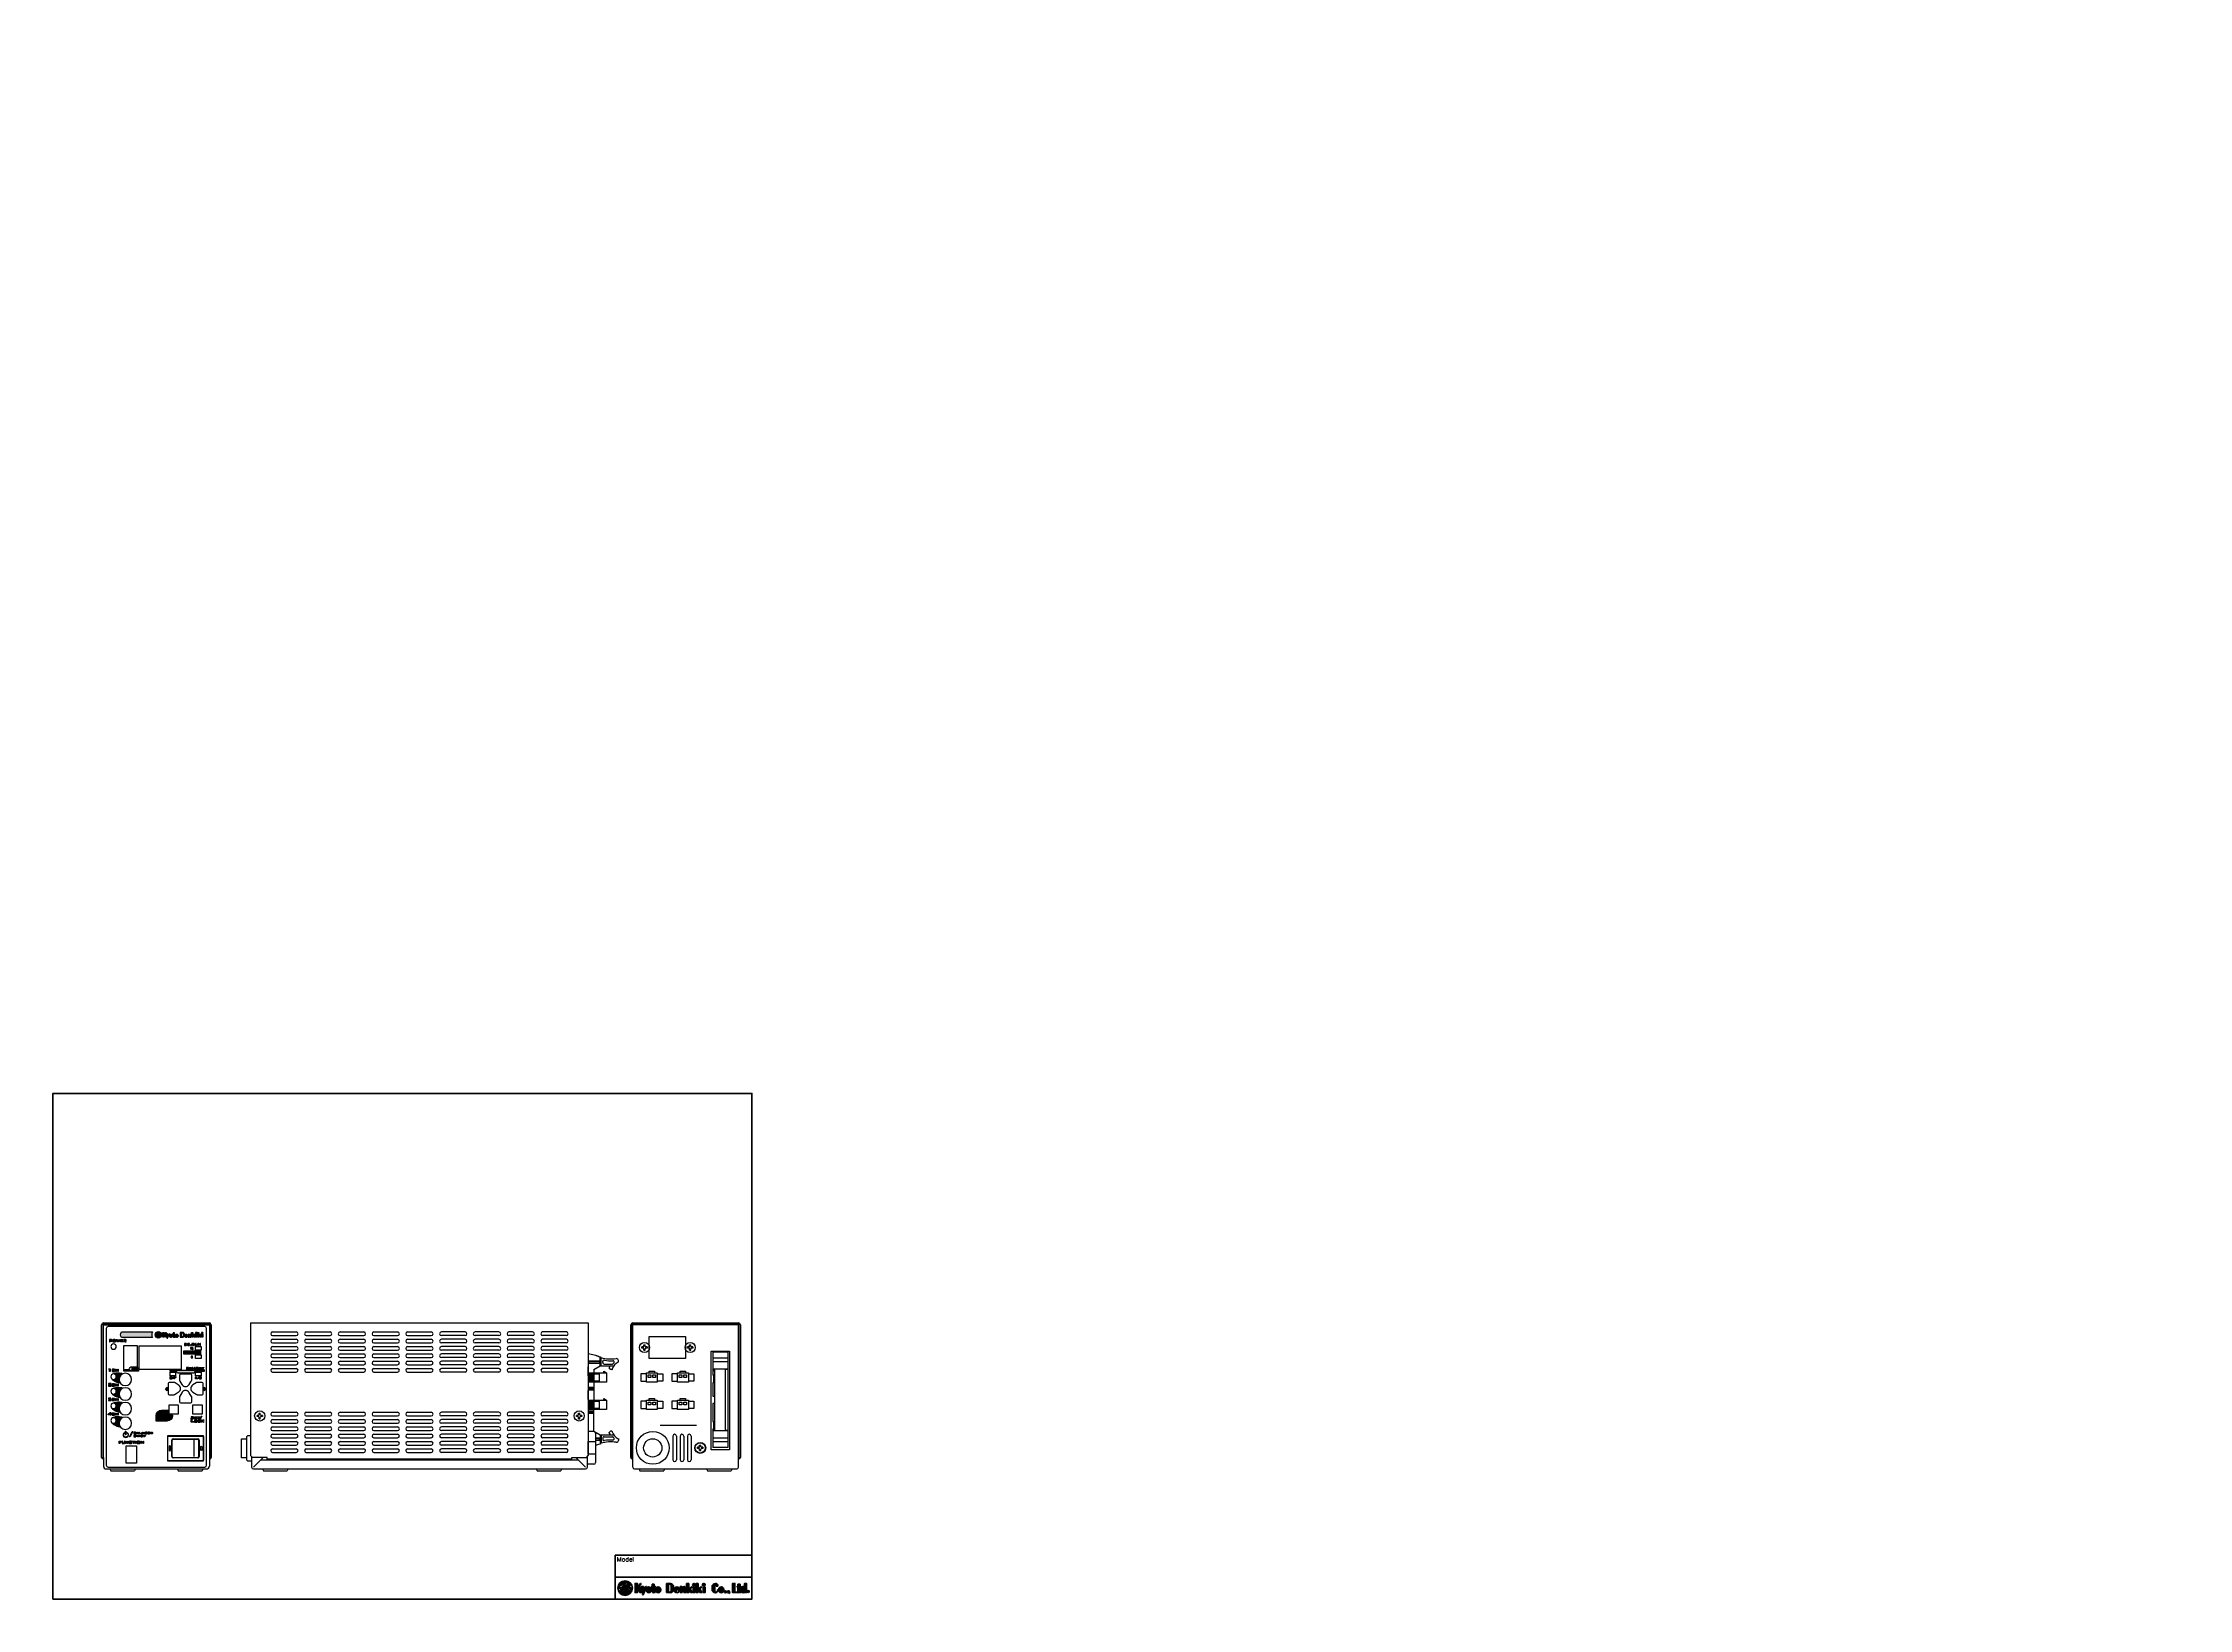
# Paper-space layout 'A3_1_3' of a CAD drawing. Header units: millimetres. Extents: x 0 to 392, y 0 to 286.
# The model-space entities are those that its viewports show. They can reach past a viewport. Long polylines and large blocks are cut down to what shows.
import ezdxf

# ---------------------------------------------------------------- set-up
doc = ezdxf.new("R2010")
doc.units = ezdxf.units.MM
doc.layers.get('0').update_dxf_attribs({"lineweight": 30})
for name, color, linetype, lineweight in [('0 @ 1', 7, 'Continuous', 30), ('0 @ 2', 7, 'Continuous', 30), ('AUX', 7, 'Continuous', 40), ('PINOFF', 6, 'Continuous', 9)]:
    doc.layers.add(name, color=color, linetype=linetype, lineweight=lineweight)
doc.layers.get('PINOFF').freeze()
doc.styles.get("Standard").update_dxf_attribs({"font": 'simplex.shx', "width": 0.8, "bigfont": 'extfont.shx'})

# ---------------------------------------------------------------- blocks, each defined once
blk = doc.blocks.new('A$C58A435ED')
h = blk.add_hatch(color=256)
edge = h.paths.add_edge_path()
edge.add_ellipse((3.8, 4.2), major_axis=(2.36, 2.72), ratio=0.381944, start_angle=36.9142, end_angle=132.4984, ccw=False)
edge.add_arc((4.7, 6.4), 0.75, 47.7163, 192.9195, ccw=False)
edge.add_ellipse((3.8, 4.2), major_axis=(2.36, 2.72), ratio=0.381944, start_angle=355.1193, end_angle=374.4019, ccw=False)
edge.add_ellipse((4.2, 3.8), major_axis=(2.36, 2.72), ratio=0.381944, start_angle=320.8704, end_angle=364.8807, ccw=False)
edge.add_arc((4, -35.9), 40.1, 84.2752, 86.8987, ccw=False)
edge.add_arc((4, 4), 4, 0, 180)
edge.add_arc((4, -35.9), 40.1, 92.8389, 95.7248, ccw=False)
h = blk.add_hatch(color=256)
edge = h.paths.add_edge_path()
edge.add_arc((4, 4), 4, 180, 360)
edge.add_arc((4, 43.9), 40.1, 272.8389, 275.7248, ccw=False)
edge.add_ellipse((4.2, 3.8), major_axis=(2.36, 2.72), ratio=0.381944, start_angle=175.1193, end_angle=312.4984, ccw=False)
edge.add_ellipse((3.8, 4.2), major_axis=(2.36, 2.72), ratio=0.381944, start_angle=140.8704, end_angle=184.8807, ccw=False)
edge.add_arc((4, 43.9), 40.1, 264.2752, 266.8987, ccw=False)
h = blk.add_hatch(color=256)
edge = h.paths.add_edge_path(flags=17)
edge.add_ellipse((4.2, 3.8), major_axis=(2.36, 2.72), ratio=0.381944, start_angle=130.1847, end_angle=175.1193)
edge.add_ellipse((3.8, 4.2), major_axis=(2.36, 2.72), ratio=0.381944, start_angle=184.8807, end_angle=296.5044)
edge.add_arc((4, 43.9), 40.1, 267.8758, 271.7647, ccw=False)
h = blk.add_hatch(color=256)
edge = h.paths.add_edge_path(flags=17)
edge.add_ellipse((3.8, 4.2), major_axis=(2.36, 2.72), ratio=0.381944, start_angle=310.1847, end_angle=355.1193)
edge.add_ellipse((4.2, 3.8), major_axis=(2.36, 2.72), ratio=0.381944, start_angle=364.8807, end_angle=376.9173)
edge.add_arc((4.6, 6.4), 0.783, -118.932, 3.6503, ccw=False)
edge.add_ellipse((4.2, 3.8), major_axis=(2.36, 2.72), ratio=0.381944, start_angle=39.809, end_angle=116.5044)
edge.add_arc((4, -35.9), 40.1, 87.8758, 91.7647, ccw=False)
blk.add_circle((4, 4), 4)
for centre, radius, start, end in [((4, -35.9), 40.1, 92.8389, 95.7248), ((4, 43.9), 40.1, 264.2752, 266.8987), ((4, 43.9), 40.1, 267.8758, 271.7647), ((4, -35.9), 40.1, 87.8758, 91.7647), ((4.7, 6.4), 0.75, 46.1932, 192.9195), ((4.6, 6.4), 0.783, 241.068, 3.6503), ((4, 43.9), 40.1, 272.8389, 275.7248), ((4, -35.9), 40.1, 84.2752, 86.8987)]:
    blk.add_arc(centre, radius, start, end)
for centre, start_param, end_param in [((3.8, 4.2), 2.009737, 4.900602), ((4.2, 3.8), 1.88285, 5.049036), ((3.8, 4.2), 1.10042, 1.907443), ((4.2, 3.8), 1.14108, 1.759009), ((3.8, 4.2), 5.024443, 6.875096), ((4.2, 3.8), 5.15133, 6.96942)]:
    blk.add_ellipse(centre, major_axis=(2.36, 2.72), ratio=0.381944, start_param=start_param, end_param=end_param)
blk = doc.blocks.new('A$C7F8063EA')
for points in [[(2.4, 4.8), (3.4, 6.2), (2.9, 6.2), (1.3, 4.1), (1.3, 6.2), (0, 6.2), (0, 1.1), (1.3, 1.1), (1.3, 3.4), (1.5, 3.7), (2.6, 1.1), (4.1, 1.1)], [(4.5, 1.1), (4.1, 0), (4.4, 0), (6.2, 4.4), (5.8, 4.4), (5.2, 2.8), (4.5, 4.4), (3.4, 4.4)], [(28.2, 6.2), (28.2, 1.1), (29.4, 1.1), (29.4, 2.6), (29.5, 2.8), (30.3, 1.1), (31.3, 1.1), (30.2, 3.3), (31.3, 4.2), (31.1, 4.4), (29.4, 3), (29.4, 6.2)], [(31.8, 4.2), (31.8, 1.1), (32.9, 1.1), (32.9, 4.2)], [(33.4, 6.2), (33.4, 1.1), (34.5, 1.1), (34.5, 2.6), (34.7, 2.8), (35.5, 1.1), (36.5, 1.1), (35.4, 3.3), (36.5, 4.2), (36.3, 4.4), (34.5, 3), (34.5, 6.2)], [(37.2, 4.2), (37.2, 1.1), (38.3, 1.1), (38.3, 4.2)], [(53.4, 6.2), (53.4, 1.1), (54.7, 1.1), (56.3, 1.1), (56.3, 1.4), (54.7, 1.4), (54.7, 6.2)]]:
    blk.add_hatch(color=256).paths.add_polyline_path(points)
h = blk.add_hatch(color=256)
h.paths.add_polyline_path([(6, 2.5, 0.993056), (8.9, 2.5), (8.9, 2.9, 1.006911), (6, 2.9)])
h.paths.add_polyline_path([(7.1, 3.9, -1.045169), (7.8, 3.9), (7.8, 1.6, -1.045169), (7.1, 1.6)], flags=16)
h = blk.add_hatch(color=256)
edge = h.paths.add_edge_path()
edge.add_line((9.4, 4.2), (9.4, 1.8))
edge.add_ellipse((10, 1.8), major_axis=(0, 0.709), ratio=0.902288, start_angle=90, end_angle=180)
edge.add_line((10, 1.1), (11, 1.1))
edge.add_line((11, 1.1), (11, 1.4))
edge.add_ellipse((11, 1.9), major_axis=(0, -0.528), ratio=0.918034, start_angle=270, end_angle=360, ccw=False)
edge.add_line((10.5, 1.9), (10.5, 4.2))
edge.add_line((10.5, 4.2), (10.9, 4.2))
edge.add_line((10.9, 4.2), (10.9, 4.6))
edge.add_line((10.9, 4.6), (10.5, 4.6))
edge.add_line((10.5, 4.6), (10.5, 5.8))
edge.add_line((10.5, 5.8), (9.4, 5.8))
edge.add_line((9.4, 5.8), (9.4, 4.6))
edge.add_line((9.4, 4.6), (9.1, 4.6))
edge.add_line((9.1, 4.6), (9.1, 4.2))
edge.add_line((9.1, 4.2), (9.4, 4.2))
h = blk.add_hatch(color=256)
h.paths.add_polyline_path([(12.7, 4.4), (12.6, 4.4, 0.412198), (11.2, 2.9), (11.2, 2.5, 0.993056), (14.1, 2.5), (14.1, 2.9, 0.416232)])
h.paths.add_polyline_path([(12.3, 3.9, -1.045169), (13, 3.9), (13, 1.6, -1.045169), (12.3, 1.6)], flags=16)
h = blk.add_hatch(color=256)
edge = h.paths.add_edge_path()
edge.add_line((17.2, 1.1), (19.3, 1.1))
edge.add_ellipse((19.3, 3), major_axis=(0, -1.92), ratio=0.930559, start_angle=0, end_angle=90)
edge.add_line((21.1, 3), (21.1, 4.2))
edge.add_ellipse((19.3, 4.2), major_axis=(0, 1.92), ratio=0.930559, start_angle=270, end_angle=360)
edge.add_line((19.3, 6.2), (17.2, 6.2))
edge.add_line((17.2, 6.2), (17.2, 1.1))
edge = h.paths.add_edge_path(flags=16)
edge.add_line((18.3, 5.8), (19.1, 5.8))
edge.add_ellipse((19.1, 5.1), major_axis=(0, 0.7), ratio=0.929746, start_angle=270, end_angle=359.8389, ccw=False)
edge.add_line((19.8, 5.1), (19.8, 2.1))
edge.add_ellipse((19.1, 2.1), major_axis=(0, -0.7), ratio=0.929746, start_angle=0.1611, end_angle=90, ccw=False)
edge.add_line((19.1, 1.4), (18.3, 1.4))
edge.add_line((18.3, 1.4), (18.3, 5.8))
h = blk.add_hatch(color=256)
edge = h.paths.add_edge_path()
edge.add_line((22.9, 4.4), (22.9, 4.4))
edge.add_arc((22.9, 2.9), 1.46, 90.3946, 180)
edge.add_line((21.4, 2.9), (21.4, 2.5))
edge.add_arc((22.9, 2.5), 1.46, 180.2595, 269.3397)
edge.add_line((22.9, 1.1), (22.9, 1.1))
edge.add_arc((22.9, 2.5), 1.46, 270.6603, 354.2194)
edge.add_line((24.3, 2.4), (24.1, 2.4))
edge.add_ellipse((22.9, 2.4), major_axis=(-1.2, 0), ratio=0.941657, start_angle=90.1774, end_angle=180, ccw=False)
edge.add_arc((22.9, 1.6), 0.325, 180, 276.5641, ccw=False)
edge.add_line((22.5, 1.6), (22.5, 2.7))
edge.add_line((22.5, 2.7), (24.3, 2.7))
edge.add_line((24.3, 2.7), (24.3, 2.9))
edge.add_arc((22.9, 2.9), 1.46, 359.2107, 449.6054)
h.paths.add_polyline_path([(22.5, 3.1), (22.5, 3.9, -1.045169), (23.2, 3.9), (23.2, 3.1)], flags=16)
h = blk.add_hatch(color=256)
edge = h.paths.add_edge_path()
edge.add_line((24.7, 4.4), (24.7, 1.1))
edge.add_line((24.7, 1.1), (25.8, 1.1))
edge.add_line((25.8, 1.1), (25.8, 3.7))
edge.add_ellipse((26.2, 3.7), major_axis=(0.377, 0.217), ratio=0.907884, start_angle=60.0645, end_angle=150.0645, ccw=False)
edge.add_ellipse((26.2, 3.7), major_axis=(0, 0.404), ratio=0.965673, start_angle=270, end_angle=360, ccw=False)
edge.add_line((26.6, 3.7), (26.6, 1.1))
edge.add_line((26.6, 1.1), (27.7, 1.1))
edge.add_line((27.7, 1.1), (27.7, 3.4))
edge.add_ellipse((26.8, 3.4), major_axis=(0, 1.05), ratio=0.925613, start_angle=270, end_angle=360)
edge.add_ellipse((26.8, 4), major_axis=(-0.975, 0), ratio=0.402759, start_angle=270, end_angle=360)
edge.add_line((25.8, 4), (25.8, 4.2))
edge.add_line((25.8, 4.2), (25.6, 4.4))
edge.add_line((25.6, 4.4), (24.7, 4.4))
h = blk.add_hatch(color=256)
edge = h.paths.add_edge_path()
edge.add_ellipse((32.3, 5.5), major_axis=(-0.803, 0), ratio=0.880683, start_angle=0, end_angle=360)
h = blk.add_hatch(color=256)
edge = h.paths.add_edge_path()
edge.add_ellipse((37.6, 5.5), major_axis=(-0.803, 0), ratio=0.880683, start_angle=0, end_angle=360)
h = blk.add_hatch(color=256)
edge = h.paths.add_edge_path()
edge.add_arc((44, 5.4), 0.402, 0, 180, ccw=False)
edge.add_line((44.4, 5.4), (44.4, 4.6))
edge.add_line((44.4, 4.6), (45.4, 4.6))
edge.add_ellipse((44, 4.6), major_axis=(0, 1.59), ratio=0.861671, start_angle=270, end_angle=360)
edge.add_ellipse((44, 4.4), major_axis=(-1.84, 0), ratio=0.958258, start_angle=270, end_angle=360)
edge.add_line((42.2, 4.4), (42.2, 2.8))
edge.add_ellipse((44, 2.8), major_axis=(-1.84, 0), ratio=0.958258, start_angle=0, end_angle=90)
edge.add_ellipse((44, 2.6), major_axis=(0, -1.59), ratio=0.859541, start_angle=0, end_angle=90)
edge.add_line((45.4, 2.6), (45.1, 2.6))
edge.add_line((45.1, 2.6), (45.1, 2.1))
edge.add_ellipse((44.5, 2.1), major_axis=(0, -0.689), ratio=0.905354, start_angle=0, end_angle=90, ccw=False)
edge.add_line((44.5, 1.4), (44.1, 1.4))
edge.add_ellipse((44.1, 1.9), major_axis=(0, 0.516), ratio=0.975773, start_angle=90, end_angle=180, ccw=False)
edge.add_line((43.6, 1.9), (43.6, 5.4))
h = blk.add_hatch(color=256)
h.paths.add_polyline_path([(45.7, 2.5, 0.409357), (47.2, 1.1), (47.2, 1.1, 0.409404), (48.7, 2.5), (48.7, 2.9, 1.006911), (45.7, 2.9)])
h.paths.add_polyline_path([(46.9, 3.9, -1), (47.5, 3.9), (47.5, 1.6, -1), (46.9, 1.6)], flags=16)
h = blk.add_hatch(color=256)
edge = h.paths.add_edge_path()
edge.add_ellipse((49.5, 1.6), major_axis=(-0.65, 0), ratio=0.820872, start_angle=0, end_angle=360)
h = blk.add_hatch(color=256)
edge = h.paths.add_edge_path()
edge.add_ellipse((51.1, 1.6), major_axis=(-0.65, 0), ratio=0.820872, start_angle=178.569, end_angle=477.5428)
edge.add_ellipse((51.3, 1.1), major_axis=(0, -0.409), ratio=0.251102, start_angle=0, end_angle=84.6433, ccw=False)
edge.add_ellipse((51.3, 1.4), major_axis=(0, -0.72), ratio=0.731271, start_angle=0, end_angle=90)
edge.add_ellipse((51.7, 1.4), major_axis=(0, 0.202), ratio=0.432391, start_angle=270, end_angle=339.5604)
edge.add_ellipse((51.7, 1.4), major_axis=(0, 0.202), ratio=0.432391, start_angle=339.5604, end_angle=340.2548, ccw=False)
h = blk.add_hatch(color=256)
edge = h.paths.add_edge_path()
edge.add_line((56, 4.2), (56.3, 4.2))
edge.add_line((56.3, 4.2), (56.3, 1.8))
edge.add_ellipse((57, 1.8), major_axis=(0, 0.709), ratio=0.902288, start_angle=90, end_angle=180)
edge.add_line((57, 1.1), (58, 1.1))
edge.add_line((58, 1.1), (58, 1.4))
edge.add_ellipse((58, 1.9), major_axis=(0, -0.528), ratio=0.918034, start_angle=270, end_angle=360, ccw=False)
edge.add_line((57.5, 1.9), (57.5, 4.2))
edge.add_line((57.5, 4.2), (57.8, 4.2))
edge.add_line((57.8, 4.2), (57.8, 4.6))
edge.add_line((57.8, 4.6), (57.5, 4.6))
edge.add_line((57.5, 4.6), (57.5, 5.8))
edge.add_line((57.5, 5.8), (56.3, 5.8))
edge.add_line((56.3, 5.8), (56.3, 4.6))
edge.add_line((56.3, 4.6), (56, 4.6))
edge.add_line((56, 4.6), (56, 4.2))
h = blk.add_hatch(color=256)
edge = h.paths.add_edge_path()
edge.add_line((61, 6.2), (60, 6.2))
edge.add_line((60, 6.2), (60, 4))
edge.add_ellipse((59.4, 3.2), major_axis=(0, -1.25), ratio=0.700546, start_angle=140.5626, end_angle=180)
edge.add_line((59.4, 4.4), (59, 4.4))
edge.add_ellipse((59, 3.2), major_axis=(0, -1.25), ratio=0.700546, start_angle=180, end_angle=270)
edge.add_line((58.1, 3.2), (58.1, 2.3))
edge.add_ellipse((59, 2.3), major_axis=(0, 1.25), ratio=0.700546, start_angle=90, end_angle=180)
edge.add_line((59, 1.1), (59.4, 1.1))
edge.add_ellipse((59.4, 2.3), major_axis=(0, 1.25), ratio=0.700546, start_angle=180, end_angle=219.4374)
edge.add_line((60, 1.5), (60, 1.1))
edge.add_line((60, 1.1), (61, 1.1))
edge.add_line((61, 1.1), (61, 6.2))
h.paths.add_polyline_path([(60, 1.7, -1), (59.2, 1.7), (59.2, 3.8, -1), (60, 3.8)], flags=16)
h = blk.add_hatch(color=256)
edge = h.paths.add_edge_path()
edge.add_ellipse((62, 1.7), major_axis=(-0.582, 0), ratio=0.959913, start_angle=0, end_angle=360)
for p, q in [((0, 6.2), (1.3, 6.2)), ((0, 1.1), (1.3, 1.1)), ((2.9, 6.2), (1.3, 4.1)), ((1.5, 3.7), (1.3, 3.4)), ((2.6, 1.1), (1.5, 3.7)), ((3.4, 6.2), (2.4, 4.8)), ((4.1, 1.1), (2.4, 4.8)), ((4.1, 1.1), (2.6, 1.1)), ((2.9, 6.2), (3.4, 6.2)), ((3.4, 4.4), (4.5, 1.1)), ((3.4, 4.4), (4.5, 4.4)), ((3.4, 4.4), (4.5, 4.4)), ((4.1, 0), (4.5, 1.1)), ((4.1, 0), (4.4, 0)), ((4.4, 0), (6.2, 4.4)), ((4.5, 4.4), (5.2, 2.8)), ((5.2, 2.8), (5.8, 4.4)), ((5.8, 4.4), (6.2, 4.4)), ((6, 2.9), (6, 2.5)), ((8.9, 2.9), (8.9, 2.5)), ((9.1, 4.6), (9.1, 4.2)), ((9.1, 4.6), (9.1, 4.2)), ((9.1, 4.2), (9.4, 4.2)), ((9.1, 4.2), (9.4, 4.2)), ((9.4, 5.8), (10.5, 5.8)), ((9.4, 5.8), (9.4, 4.6)), ((9.4, 4.2), (9.4, 1.8)), ((10, 1.1), (11, 1.1)), ((11, 1.1), (10, 1.1)), ((10.5, 5.8), (10.5, 4.6)), ((10.5, 4.2), (10.9, 4.2)), ((10.5, 4.2), (10.9, 4.2)), ((10.5, 4.2), (10.5, 1.9)), ((11, 1.4), (11, 1.1)), ((11, 1.4), (11, 1.1)), ((11, 1.1), (11, 1.1)), ((11.2, 2.9), (11.2, 2.5)), ((12.6, 4.4), (12.7, 4.4)), ((12.7, 1.1), (12.7, 1.1)), ((14.1, 2.9), (14.1, 2.5)), ((17.2, 6.2), (19.3, 6.2)), ((17.2, 1.1), (17.2, 6.2)), ((17.2, 1.1), (17.2, 6.2)), ((17.2, 6.2), (19.3, 6.2)), ((17.2, 1.1), (19.3, 1.1)), ((17.2, 1.1), (19.3, 1.1)), ((18.3, 5.8), (18.3, 1.4)), ((18.3, 1.4), (18.3, 5.8)), ((18.3, 5.8), (19.1, 5.8)), ((18.3, 1.4), (19.1, 1.4)), ((19.8, 5.1), (19.8, 2.1)), ((21.1, 4.2), (21.1, 3)), ((21.4, 2.9), (21.4, 2.5)), ((22.5, 3.1), (23.2, 3.1)), ((22.5, 2.7), (24.3, 2.7)), ((22.9, 4.4), (22.9, 4.4)), ((22.9, 1.1), (22.9, 1.1)), ((22.9, 1.1), (22.9, 1.1)), ((24.1, 2.4), (24.3, 2.4)), ((24.3, 2.9), (24.3, 2.7)), ((24.7, 4.4), (25.6, 4.4)), ((24.7, 1.1), (24.7, 4.4)), ((24.7, 4.4), (25.6, 4.4)), ((24.7, 4.4), (25.6, 4.4)), ((24.7, 1.1), (24.7, 4.4)), ((24.7, 4.4), (25.6, 4.4)), ((24.7, 1.1), (25.8, 1.1)), ((24.7, 1.1), (25.8, 1.1)), ((25.8, 4.2), (25.6, 4.4)), ((25.8, 4.2), (25.6, 4.4)), ((25.8, 4), (25.8, 4.2)), ((25.8, 4), (25.8, 4.2)), ((25.8, 4.2), (25.8, 4)), ((25.8, 1.1), (25.8, 3.7)), ((25.8, 1.1), (25.8, 3.7)), ((26.6, 1.1), (26.6, 3.7)), ((26.6, 1.1), (26.6, 3.7)), ((26.6, 1.1), (27.7, 1.1)), ((26.6, 1.1), (27.7, 1.1)), ((27.7, 1.1), (27.7, 3.4)), ((27.7, 1.1), (27.7, 3.4)), ((28.2, 6.2), (29.4, 6.2)), ((28.2, 6.2), (28.2, 1.1)), ((29.4, 6.2), (28.2, 6.2)), ((28.2, 1.1), (29.4, 1.1)), ((28.2, 1.1), (29.4, 1.1)), ((29.4, 3), (29.4, 6.2)), ((31.2, 4.4), (29.4, 3)), ((29.5, 2.8), (29.4, 2.6)), ((29.4, 1.1), (29.4, 2.6)), ((30.3, 1.1), (29.5, 2.8)), ((31.3, 4.2), (30.2, 3.3)), ((31.3, 1.1), (30.2, 3.3)), ((30.3, 1.1), (31.3, 1.1)), ((31.1, 4.4), (31.3, 4.2)), ((31.8, 1.1), (32.9, 1.1)), ((33.4, 6.2), (34.5, 6.2)), ((33.4, 6.2), (33.4, 1.1)), ((34.5, 6.2), (33.4, 6.2)), ((33.4, 1.1), (34.5, 1.1)), ((33.4, 1.1), (34.5, 1.1)), ((34.5, 3), (34.5, 6.2)), ((36.3, 4.4), (34.5, 3)), ((34.7, 2.8), (34.5, 2.6)), ((34.5, 1.1), (34.5, 2.6)), ((35.5, 1.1), (34.7, 2.8)), ((36.5, 4.2), (35.4, 3.3)), ((36.5, 1.1), (35.4, 3.3)), ((35.5, 1.1), (36.5, 1.1)), ((36.3, 4.4), (36.5, 4.2)), ((37.2, 1.1), (38.3, 1.1)), ((37.5, 6.2), (37.6, 6.2)), ((37.5, 6.2), (37.5, 6.2)), ((37.5, 4.8), (37.5, 4.8)), ((42.2, 4.4), (42.2, 4.4)), ((42.2, 4.4), (42.2, 2.8)), ((43.6, 5.4), (43.6, 1.9)), ((43.6, 5.4), (43.6, 1.9)), ((44.1, 1.4), (44.5, 1.4)), ((44.1, 1.4), (44.5, 1.4)), ((44.4, 4.6), (44.4, 5.4)), ((44.4, 4.6), (44.4, 5.4)), ((45.4, 4.6), (44.4, 4.6)), ((44.4, 4.6), (45.4, 4.6)), ((45.4, 2.6), (45.1, 2.6)), ((45.1, 2.6), (45.1, 2.1)), ((45.4, 2.6), (45.1, 2.6)), ((45.1, 2.6), (45.1, 2.1)), ((45.7, 2.9), (45.7, 2.5)), ((47.2, 1.1), (47.2, 1.1)), ((48.7, 2.9), (48.7, 2.5)), ((51.8, 1.6), (51.8, 1.6)), ((53.4, 6.2), (54.7, 6.2)), ((53.4, 1.1), (56.3, 1.1)), ((54.7, 1.4), (54.7, 2)), ((56, 4.6), (56, 4.2)), ((56, 4.6), (56, 4.2)), ((56, 4.2), (56.3, 4.2)), ((56, 4.2), (56.3, 4.2)), ((56.3, 5.8), (57.5, 5.8)), ((56.3, 5.8), (56.3, 4.6)), ((56.3, 4.2), (56.3, 1.8)), ((58, 1.1), (57, 1.1)), ((57.5, 5.8), (57.5, 4.6)), ((57.5, 4.2), (57.8, 4.2)), ((57.5, 4.2), (57.8, 4.2)), ((57.5, 4.2), (57.5, 1.9)), ((58, 1.4), (58, 1.1)), ((58, 1.4), (58, 1.1)), ((58, 1.1), (58, 1.4)), ((58.1, 3.2), (58.1, 2.4)), ((58.1, 3.2), (58.1, 2.3)), ((59.4, 4.4), (59, 4.4)), ((59, 1.1), (59.4, 1.1)), ((59.2, 3.8), (59.2, 1.7)), ((59.2, 3.8), (59.2, 1.7)), ((60, 6.2), (61, 6.2)), ((60, 6.2), (61, 6.2)), ((61, 1.1), (61, 2)), ((61, 1.1), (61, 2)), ((62, 2.2), (62, 2.2)), ((62, 1.1), (62, 1.1)), ((62.6, 1.7), (62.6, 1.7))]:
    blk.add_line(p, q)
for points in [[(1.3, 3.4), (1.3, 1.1), (0, 1.1), (0, 6.2), (1.3, 6.2), (1.3, 4.1)], [(7.1, 3.9), (7.1, 1.6)], [(7.8, 1.5), (7.8, 3.9)], [(9.1, 4.2), (9.1, 4.6), (9.4, 4.6)], [(9.1, 4.2), (9.1, 4.6), (9.4, 4.6)], [(10.5, 4.6), (10.9, 4.6), (10.9, 4.2)], [(10.5, 4.6), (10.9, 4.6), (10.9, 4.2)], [(12.3, 3.9), (12.3, 1.6)], [(13, 1.5), (13, 3.9)], [(22.5, 3.9), (22.5, 3.1)], [(22.5, 2.7), (22.5, 1.6)], [(23.2, 3.1), (23.2, 3.9)], [(46.9, 3.9), (46.9, 1.6)], [(47.5, 3.9), (47.5, 1.6)], [(54.7, 1.1), (53.4, 1.1), (53.4, 6.2), (54.7, 6.2), (54.7, 1.4)], [(54.7, 1.1), (56.3, 1.1), (56.3, 1.4), (54.7, 1.4)], [(56.3, 4.2), (56, 4.2), (56, 4.6), (56.3, 4.6)], [(56.3, 4.2), (56, 4.2), (56, 4.6), (56.3, 4.6)], [(57.5, 4.6), (57.8, 4.6), (57.8, 4.2), (57.5, 4.2)], [(57.5, 4.6), (57.8, 4.6), (57.8, 4.2), (57.5, 4.2)], [(60, 4), (60, 6.2), (61, 6.2), (61, 1.1), (60, 1.1), (60, 1.5)], [(60, 4), (60, 6.2), (61, 6.2), (61, 1.1), (60, 1.1), (60, 1.5)], [(60, 1.7), (60, 3.8)], [(60, 1.7), (60, 3.8)]]:
    blk.add_lwpolyline(points)
for points in [[(31.8, 4.2), (32.9, 4.2), (32.9, 1.1), (31.8, 1.1)], [(37.2, 4.2), (38.3, 4.2), (38.3, 1.1), (37.2, 1.1)]]:
    blk.add_lwpolyline(points, close=True)
for centre, radius, start, end in [((7.5, 2.9), 1.46, 359.2107, 180), ((7.5, 2.5), 1.46, 179.5961, 359.6054), ((7.5, 3.9), 0.325, 354.9391, 180), ((7.5, 1.6), 0.325, 180, 5.0609), ((12.6, 2.9), 1.46, 359.2107, 180), ((12.6, 2.5), 1.46, 179.5961, 359.6054), ((12.6, 3.9), 0.325, 354.9391, 180), ((12.6, 1.6), 0.325, 180, 5.0609), ((22.9, 2.9), 1.46, 359.2107, 180), ((22.9, 2.5), 1.46, 179.7405, 354.2194), ((22.9, 3.9), 0.325, 354.9391, 180), ((22.9, 1.6), 0.325, 180, 273.149), ((44, 5.4), 0.402, 0, 180), ((47.2, 2.9), 1.46, 359.2107, 180), ((47.2, 2.5), 1.46, 179.5961, 359.6054), ((47.2, 3.9), 0.325, 0, 180), ((47.2, 1.6), 0.325, 180, 360), ((59.6, 3.8), 0.411, 0, 180), ((59.6, 1.7), 0.411, 180, 0)]:
    blk.add_arc(centre, radius, start, end)
for centre, major_axis, ratio, start_param, end_param in [((10, 1.8), (0, 0.709), 0.902288, 1.570796, 3.141593), ((11, 1.9), (0, -0.528), 0.918034, 4.712389, 6.283185), ((19.1, 5.1), (0, 0.7), 0.929746, 4.712389, 6.280162), ((19.3, 4.2), (0, 1.92), 0.930559, 4.712389, 6.283185), ((22.9, 2.4), (-1.2, 0), 0.941657, 1.573713, 3.141593), ((26.8, 4), (-0.975, 0), 0.402759, 4.712389, 6.283185), ((26.2, 3.7), (0, 0.404), 0.965673, 4.712389, 6.283185), ((26.8, 3.4), (0, 1.05), 0.925613, 4.712389, 6.283185), ((44, 4.4), (-1.84, 0), 0.958258, 4.712389, 6.283185), ((44.1, 1.9), (0, 0.516), 0.975773, 1.570796, 3.141593), ((44, 4.6), (0, 1.59), 0.861671, 4.712389, 6.283185), ((44, 2.6), (0, -1.59), 0.859541, 0, 1.570796), ((44.5, 2.1), (0, -0.689), 0.905354, 0, 1.570796), ((51.1, 1.6), (-0.65, 0), 0.820872, 3.11117, 8.258473), ((51.3, 1.4), (0, -0.72), 0.731271, 0, 1.570796), ((51.3, 1.1), (0, -0.409), 0.251102, 0, 1.547256), ((51.7, 1.4), (0, 0.202), 0.432391, 4.712389, 5.59034), ((57, 1.8), (0, 0.709), 0.902288, 1.570796, 3.141593), ((58, 1.9), (0, -0.528), 0.918034, 4.712389, 6.283185), ((59, 3.2), (0, -1.25), 0.700546, 3.141592, 4.712389), ((59.4, 2.3), (0, 1.25), 0.700546, 3.141592, 4.006894)]:
    blk.add_ellipse(centre, major_axis=major_axis, ratio=ratio, start_param=start_param, end_param=end_param)
at = {"extrusion": (0, 0, -1)}
for centre, major_axis, ratio, start_param, end_param in [((19.1, 2.1), (0, -0.7), 0.929746, 4.712389, 6.280162), ((19.3, 3), (0, -1.92), 0.930559, 4.712389, 6.283185), ((26.2, 3.7), (0.377, 0.217), 0.907884, 3.706835, 5.194113), ((44, 2.8), (-1.84, 0), 0.958258, 4.712389, 6.283185), ((59, 2.3), (0, 1.25), 0.700546, 3.141592, 4.712389), ((59.4, 3.2), (0, -1.25), 0.700546, 3.141592, 4.006894)]:
    blk.add_ellipse(centre, major_axis=major_axis, ratio=ratio, start_param=start_param, end_param=end_param, dxfattribs=at)
for centre, major_axis, ratio in [((32.3, 5.5), (-0.803, 0), 0.880683), ((37.6, 5.5), (-0.803, 0), 0.880683), ((49.5, 1.6), (-0.65, 0), 0.820872), ((62, 1.7), (-0.582, 0), 0.959913)]:
    blk.add_ellipse(centre, major_axis=major_axis, ratio=ratio)
blk = doc.blocks.new('*U36')
at = {"layer": '0 @ 1', "insert": (3.4, -21.8), "char_height": 1.5, "width": 25, "attachment_point": 1}
blk.add_mtext('{\\fHGMaruGothicMPRO|b1|i0|c128|p50;CH2}', dxfattribs=at)
at = {"layer": '0 @ 2', "insert": (3.4, -21.8), "char_height": 3, "width": 50, "attachment_point": 1}
blk.add_mtext('{\\fHGMaruGothicMPRO|b1|i0|c128|p50;CH2}', dxfattribs=at)
blk = doc.blocks.new('*U37')
at = {"layer": '0 @ 1', "insert": (-13.6, -36.8), "char_height": 1.5, "width": 25, "attachment_point": 1}
blk.add_mtext('{\\fHGMaruGothicMPRO|b1|i0|c128|p50;CH3}', dxfattribs=at)
at = {"layer": '0 @ 2', "insert": (-13.6, -36.8), "char_height": 3, "width": 50, "attachment_point": 1}
blk.add_mtext('{\\fHGMaruGothicMPRO|b1|i0|c128|p50;CH3}', dxfattribs=at)
blk = doc.blocks.new('*U38')
at = {"layer": '0 @ 1', "insert": (3.4, -36.8), "char_height": 1.5, "width": 25, "attachment_point": 1}
blk.add_mtext('{\\fHGMaruGothicMPRO|b1|i0|c128|p50;CH4}', dxfattribs=at)
at = {"layer": '0 @ 2', "insert": (3.4, -36.8), "char_height": 3, "width": 50, "attachment_point": 1}
blk.add_mtext('{\\fHGMaruGothicMPRO|b1|i0|c128|p50;CH4}', dxfattribs=at)
blk = doc.blocks.new('*U39')
at = {"layer": '0 @ 1', "insert": (16.9, -8.1), "char_height": 1.5, "width": 25, "attachment_point": 1}
blk.add_mtext('{\\f@HGMaruGothicMPRO|b1|i0|c128|p50;I/O}', dxfattribs=at)
at = {"layer": '0 @ 2', "insert": (16.9, -8.1), "char_height": 3, "width": 50, "attachment_point": 1}
blk.add_mtext('{\\f@HGMaruGothicMPRO|b1|i0|c128|p50;I/O}', dxfattribs=at)
blk = doc.blocks.new('*U40')
at = {"layer": '0 @ 1', "insert": (-20, -52.3), "char_height": 1.25, "width": 25, "attachment_point": 1}
blk.add_mtext('{\\fHGMaruGothicMPRO|b1|i0|c128|p50;SNo.}', dxfattribs=at)
at = {"layer": '0 @ 2', "insert": (-20, -52.3), "char_height": 2.5, "width": 50, "attachment_point": 1}
blk.add_mtext('{\\fHGMaruGothicMPRO|b1|i0|c128|p50;SNo.}', dxfattribs=at)
blk = doc.blocks.new('*U41')
at = {"layer": '0 @ 1', "insert": (-13.6, -21.8), "char_height": 1.5, "width": 25, "attachment_point": 1}
blk.add_mtext('{\\fHGMaruGothicMPRO|b1|i0|c128|p50;CH1}', dxfattribs=at)
at = {"layer": '0 @ 2', "insert": (-13.6, -21.8), "char_height": 3, "width": 50, "attachment_point": 1}
blk.add_mtext('{\\fHGMaruGothicMPRO|b1|i0|c128|p50;CH1}', dxfattribs=at)
blk = doc.blocks.new('A$C4DAD6312')
for p, q in [((-29, 0), (29, 0)), ((-30, -73.7), (-30, -1)), ((-29.2, -73.7), (-29.2, -0.8)), ((-29.2, -0.8), (29.2, -0.8)), ((29, -1), (-29, -1)), ((-29, -79), (-29, -1)), ((29, -1), (-29, -1)), ((29, -79), (29, -1)), ((29.2, -0.8), (29.2, -73.7)), ((30, -1), (30, -73.7)), ((-23.2, -13.2), (-24, -13.2)), ((-24, -13.9), (-24, -13.2)), ((-23.2, -13.9), (-24, -13.9)), ((-22.9, -12), (-22.2, -12)), ((-22.9, -12.8), (-22.9, -12)), ((-22.9, -15), (-22.9, -14.2)), ((-22.9, -15), (-22.2, -15)), ((-22.2, -12.8), (-22.2, -12)), ((-22.2, -15), (-22.2, -14.2)), ((-21, -13.2), (-21.8, -13.2)), ((-21, -13.9), (-21.8, -13.9)), ((-21, -13.2), (-21, -13.9)), ((1.8, -13.2), (1, -13.2)), ((1, -13.9), (1, -13.2)), ((1.8, -13.9), (1, -13.9)), ((2.2, -12), (2.9, -12)), ((2.2, -12.8), (2.2, -12)), ((2.2, -15), (2.2, -14.2)), ((2.2, -15), (2.9, -15)), ((2.9, -12.8), (2.9, -12)), ((2.9, -15), (2.9, -14.2)), ((4, -13.2), (3.2, -13.2)), ((4, -13.9), (3.2, -13.9)), ((4, -13.2), (4, -13.9)), ((23.1, -16), (14.9, -16)), ((14.9, -16), (14.9, -28.7)), ((14.9, -19.2), (23.1, -19.2)), ((14.9, -21.2), (23.1, -21.2)), ((23.1, -16), (23.1, -68.3)), ((-21.5, -27.4), (-15.5, -27.4)), ((-21.5, -32.4), (-21.5, -27.4)), ((-15.5, -32.4), (-21.5, -32.4)), ((-20.5, -28.4), (-19, -28.4)), ((-20.5, -29.9), (-20.5, -28.4)), ((-19, -29.9), (-20.5, -29.9)), ((-19, -28.4), (-19, -29.9)), ((-18, -28.4), (-16.5, -28.4)), ((-18, -29.9), (-18, -28.4)), ((-16.5, -29.9), (-18, -29.9)), ((-16.5, -28.4), (-16.5, -29.9)), ((-15.5, -27.4), (-15.5, -32.4)), ((-4.5, -27.4), (1.5, -27.4)), ((-4.5, -32.4), (-4.5, -27.4)), ((1.5, -32.4), (-4.5, -32.4)), ((-3.5, -28.4), (-2, -28.4)), ((-3.5, -29.9), (-3.5, -28.4)), ((-2, -29.9), (-3.5, -29.9)), ((-2, -28.4), (-2, -29.9)), ((-1, -28.4), (0.5, -28.4)), ((-1, -29.9), (-1, -28.4)), ((0.5, -29.9), (-1, -29.9)), ((0.5, -28.4), (0.5, -29.9)), ((1.5, -27.4), (1.5, -32.4)), ((14.9, -25.2), (23.1, -25.2)), ((14.9, -25.4), (15.6, -25.4)), ((15.8, -26.4), (14.9, -25.4)), ((15.8, -28.7), (14.9, -28.7)), ((15.8, -32.8), (14.9, -32.8)), ((14.9, -32.8), (14.9, -40.1)), ((15.3, -28.7), (15.3, -32.8)), ((15.8, -30), (15.3, -30)), ((15.8, -31.5), (15.3, -31.5)), ((15.6, -25.4), (16.1, -25.4)), ((15.8, -26.4), (15.8, -44.2)), ((16.1, -58.9), (16.1, -25.4)), ((21.9, -58.9), (21.9, -25.4)), ((22.3, -25.4), (21.9, -25.4)), ((22.3, -25.4), (23.1, -25.4)), ((-21.5, -42.4), (-15.5, -42.4)), ((-21.5, -47.4), (-21.5, -42.4)), ((-20.5, -43.4), (-19, -43.4)), ((-20.5, -44.9), (-20.5, -43.4)), ((-19, -44.9), (-20.5, -44.9)), ((-19, -43.4), (-19, -44.9)), ((-18, -43.4), (-16.5, -43.4)), ((-18, -44.9), (-18, -43.4)), ((-16.5, -44.9), (-18, -44.9)), ((-16.5, -43.4), (-16.5, -44.9)), ((-15.5, -42.4), (-15.5, -47.4)), ((-4.5, -42.4), (1.5, -42.4)), ((-4.5, -47.4), (-4.5, -42.4)), ((-3.5, -43.4), (-2, -43.4)), ((-3.5, -44.9), (-3.5, -43.4)), ((-2, -44.9), (-3.5, -44.9)), ((-2, -43.4), (-2, -44.9)), ((-1, -43.4), (0.5, -43.4)), ((-1, -44.9), (-1, -43.4)), ((0.5, -44.9), (-1, -44.9)), ((0.5, -43.4), (0.5, -44.9)), ((1.5, -42.4), (1.5, -47.4)), ((14.9, -40.1), (15.8, -40.1)), ((15.8, -44.2), (14.9, -44.2)), ((14.9, -44.2), (14.9, -54.1)), ((15.8, -40.1), (15.8, -57.9)), ((15.8, -45.2), (15.8, -55.6)), ((-15.5, -47.4), (-21.5, -47.4)), ((-14, -56), (6, -56)), ((1.5, -47.4), (-4.5, -47.4)), ((14.9, -54.1), (15.8, -54.1)), ((14.9, -58.9), (15.8, -57.9)), ((14.9, -58.1), (15.6, -58.1)), ((14.9, -58.1), (14.9, -68.3)), ((15.3, -54.1), (15.3, -58.1)), ((15.3, -55.4), (15.8, -55.4)), ((15.3, -56.8), (15.8, -56.8)), ((-7, -62), (-7, -75)), ((-5, -62), (-5, -75)), ((-3, -62), (-3, -75)), ((-1, -62), (-1, -75)), ((1, -62), (1, -75)), ((3, -62), (3, -75)), ((7.3, -68.1), (6.5, -68.1)), ((6.5, -68.8), (6.5, -68.1)), ((7.3, -68.8), (6.5, -68.8)), ((7.6, -67), (8.3, -67)), ((7.6, -67.8), (7.6, -67)), ((7.6, -70), (7.6, -69.2)), ((7.6, -70), (8.3, -70)), ((8.3, -67.8), (8.3, -67)), ((8.3, -70), (8.3, -69.2)), ((9.5, -68.1), (8.7, -68.1)), ((9.5, -68.8), (8.7, -68.8)), ((9.5, -68.1), (9.5, -68.8)), ((15.6, -58.9), (14.9, -58.9)), ((14.9, -59), (23.1, -59)), ((14.9, -63), (23.1, -63)), ((14.9, -65), (23.1, -65)), ((23.1, -68.3), (14.9, -68.3)), ((16.1, -58.9), (15.6, -58.9)), ((22.3, -58.9), (21.9, -58.9)), ((23.1, -58.9), (22.3, -58.9)), ((-30, -73.7), (-29.2, -73.7)), ((-29.2, -73.7), (-29, -73.7)), ((-29, -74.5), (-29.2, -74.5)), ((-28, -80), (28, -80)), ((-25.5, -80), (-25, -81)), ((-25, -81), (-12, -81)), ((-24, -80), (-13, -80)), ((-11.5, -80), (-12, -81)), ((11.5, -80), (12, -81)), ((12, -81), (25, -81)), ((13, -80), (24, -80)), ((25.5, -80), (25, -81)), ((29, -73.7), (29.2, -73.7)), ((29, -74.5), (29.2, -74.5)), ((29.2, -73.7), (30, -73.7))]:
    blk.add_line(p, q)
for points in [[(-20, -7.5), (0, -7.5), (0, -19.5), (-20, -19.5)], [(14, -15.5), (24, -15.5), (24, -69.5), (14, -69.5)]]:
    blk.add_lwpolyline(points, close=True)
for points in [[(-21.5, -27.9), (-24.5, -27.9), (-24.5, -31.9), (-21.5, -31.9)], [(-20, -27.4), (-20, -26.4), (-17, -26.4), (-17, -27.4)], [(-15.5, -27.9), (-12.5, -27.9), (-12.5, -31.9), (-15.5, -31.9)], [(-4.5, -27.9), (-7.5, -27.9), (-7.5, -31.9), (-4.5, -31.9)], [(-3, -27.4), (-3, -26.4), (0, -26.4), (0, -27.4)], [(1.5, -27.9), (4.5, -27.9), (4.5, -31.9), (1.5, -31.9)], [(-21.5, -42.9), (-24.5, -42.9), (-24.5, -46.9), (-21.5, -46.9)], [(-20, -42.4), (-20, -41.4), (-17, -41.4), (-17, -42.4)], [(-15.5, -42.9), (-12.5, -42.9), (-12.5, -46.9), (-15.5, -46.9)], [(-4.5, -42.9), (-7.5, -42.9), (-7.5, -46.9), (-4.5, -46.9)], [(-3, -42.4), (-3, -41.4), (0, -41.4), (0, -42.4)], [(1.5, -42.9), (4.5, -42.9), (4.5, -46.9), (1.5, -46.9)]]:
    blk.add_lwpolyline(points)
for centre, radius in [((-22.5, -13.5), 2.8), ((2.5, -13.5), 2.8), ((-18, -68.5), 9), ((-18, -68.5), 5), ((8, -68.5), 3), ((8, -68.5), 2.8)]:
    blk.add_circle(centre, radius)
for centre, radius, start, end in [((-29, -1), 1, 90, 180), ((29, -1), 1, 0, 90), ((-23.2, -12.8), 0.35, 270, 0), ((-23.2, -14.2), 0.35, 0, 90), ((-21.8, -12.8), 0.35, 180, 270), ((-21.8, -14.2), 0.35, 90, 180), ((1.8, -12.8), 0.35, 270, 0), ((1.8, -14.2), 0.35, 0, 90), ((3.2, -12.8), 0.35, 180, 270), ((3.2, -14.2), 0.35, 90, 180), ((-6, -62), 1, 0, 180), ((-2, -62), 1, 0, 180), ((2, -62), 1, 0, 180), ((7.3, -67.8), 0.35, 270, 0), ((7.3, -69.2), 0.35, 0, 90), ((8.7, -67.8), 0.35, 180, 270), ((8.7, -69.2), 0.35, 90, 180), ((-29.2, -73.7), 0.8, 180, 270), ((-28, -79), 1, 180, 270), ((-6, -75), 1, 180, 0), ((-2, -75), 1, 180, 0), ((2, -75), 1, 180, 0), ((28, -79), 1, 270, 0), ((29.2, -73.7), 0.8, 270, 0)]:
    blk.add_arc(centre, radius, start, end)
for name in ['*U39', '*U41', '*U36', '*U37', '*U38', '*U40']:
    blk.add_blockref(name, (0, 0))
blk = doc.blocks.new('A$C150A3B8D')
for p, q in [((-92.5, 0), (92.5, 0)), ((-92.5, 0), (-92.5, -72.7)), ((92.5, 0), (92.5, -72.7)), ((-80.5, -5), (-67.5, -5)), ((-80.5, -7), (-67.5, -7)), ((-80.5, -9), (-67.5, -9)), ((-80.5, -11), (-67.5, -11)), ((-62, -5), (-49, -5)), ((-62, -7), (-49, -7)), ((-62, -9), (-49, -9)), ((-62, -11), (-49, -11)), ((-43.5, -5), (-30.5, -5)), ((-43.5, -7), (-30.5, -7)), ((-43.5, -9), (-30.5, -9)), ((-43.5, -11), (-30.5, -11)), ((-25, -5), (-12, -5)), ((-25, -7), (-12, -7)), ((-25, -9), (-12, -9)), ((-25, -11), (-12, -11)), ((-6.5, -5), (6.5, -5)), ((-6.5, -7), (6.5, -7)), ((-6.5, -9), (6.5, -9)), ((-6.5, -11), (6.5, -11)), ((25, -5), (12, -5)), ((25, -7), (12, -7)), ((25, -9), (12, -9)), ((25, -11), (12, -11)), ((43.5, -5), (30.5, -5)), ((43.5, -7), (30.5, -7)), ((43.5, -9), (30.5, -9)), ((43.5, -11), (30.5, -11)), ((62, -5), (49, -5)), ((62, -7), (49, -7)), ((62, -9), (49, -9)), ((62, -11), (49, -11)), ((80.5, -5), (67.5, -5)), ((80.5, -7), (67.5, -7)), ((80.5, -9), (67.5, -9)), ((80.5, -11), (67.5, -11)), ((-80.5, -13), (-67.5, -13)), ((-80.5, -15), (-67.5, -15)), ((-80.5, -17), (-67.5, -17)), ((-80.5, -19), (-67.5, -19)), ((-80.5, -21), (-67.5, -21)), ((-80.5, -23), (-67.5, -23)), ((-62, -13), (-49, -13)), ((-62, -15), (-49, -15)), ((-62, -17), (-49, -17)), ((-62, -19), (-49, -19)), ((-62, -21), (-49, -21)), ((-62, -23), (-49, -23)), ((-43.5, -13), (-30.5, -13)), ((-43.5, -15), (-30.5, -15)), ((-43.5, -17), (-30.5, -17)), ((-43.5, -19), (-30.5, -19)), ((-43.5, -21), (-30.5, -21)), ((-43.5, -23), (-30.5, -23)), ((-25, -13), (-12, -13)), ((-25, -15), (-12, -15)), ((-25, -17), (-12, -17)), ((-25, -19), (-12, -19)), ((-25, -21), (-12, -21)), ((-25, -23), (-12, -23)), ((-6.5, -13), (6.5, -13)), ((-6.5, -15), (6.5, -15)), ((-6.5, -17), (6.5, -17)), ((-6.5, -19), (6.5, -19)), ((-6.5, -21), (6.5, -21)), ((-6.5, -23), (6.5, -23)), ((25, -13), (12, -13)), ((25, -15), (12, -15)), ((25, -17), (12, -17)), ((25, -19), (12, -19)), ((25, -21), (12, -21)), ((25, -23), (12, -23)), ((43.5, -13), (30.5, -13)), ((43.5, -15), (30.5, -15)), ((43.5, -17), (30.5, -17)), ((43.5, -19), (30.5, -19)), ((43.5, -21), (30.5, -21)), ((43.5, -23), (30.5, -23)), ((62, -13), (49, -13)), ((62, -15), (49, -15)), ((62, -17), (49, -17)), ((62, -19), (49, -19)), ((62, -21), (49, -21)), ((62, -23), (49, -23)), ((80.5, -13), (67.5, -13)), ((80.5, -15), (67.5, -15)), ((80.5, -17), (67.5, -17)), ((80.5, -19), (67.5, -19)), ((80.5, -21), (67.5, -21)), ((80.5, -23), (67.5, -23)), ((92.5, -20.8), (98.7, -20.8)), ((92.5, -22.1), (98.7, -22.1)), ((92.6, -21), (98.7, -21)), ((92.6, -21.9), (98.7, -21.9)), ((96.5, -20.8), (98.7, -20.8)), ((96.5, -21), (98.7, -21)), ((96.5, -21.9), (98.7, -21.9)), ((96.5, -22.1), (98.7, -22.1)), ((98.7, -20.8), (98.7, -22.1)), ((98.7, -20.8), (98.7, -22.1)), ((99, -23.6), (99, -18.8)), ((99, -23.6), (99, -18.8)), ((99.5, -23.6), (99.5, -19)), ((99.5, -23.6), (99.5, -19)), ((100.5, -21.8), (100.5, -21.2)), ((100.5, -21.8), (100.5, -21.2)), ((101.2, -22.6), (105.7, -22.6)), ((101.2, -22.6), (105.7, -22.6)), ((109, -21.6), (109, -20.6)), ((109, -21.6), (109, -20.6)), ((-80.5, -25), (-67.5, -25)), ((-80.5, -27), (-67.5, -27)), ((-62, -25), (-49, -25)), ((-62, -27), (-49, -27)), ((-43.5, -25), (-30.5, -25)), ((-43.5, -27), (-30.5, -27)), ((-25, -25), (-12, -25)), ((-25, -27), (-12, -27)), ((-6.5, -25), (6.5, -25)), ((-6.5, -27), (6.5, -27)), ((25, -25), (12, -25)), ((25, -27), (12, -27)), ((43.5, -25), (30.5, -25)), ((43.5, -27), (30.5, -27)), ((62, -25), (49, -25)), ((62, -27), (49, -27)), ((80.5, -25), (67.5, -25)), ((80.5, -27), (67.5, -27)), ((92.5, -29), (92.5, -24)), ((92.5, -28.5), (92.5, -24.5)), ((92.5, -27.4), (102.5, -27.4)), ((92.5, -27.9), (98.5, -27.9)), ((98.5, -31.9), (92.5, -31.9)), ((102.5, -32.4), (92.5, -32.4)), ((93, -27.9), (93, -31.9)), ((93.5, -27.9), (93.5, -31.9)), ((94, -27.9), (94, -31.9)), ((94.5, -27.9), (94.5, -31.9)), ((95, -27.9), (95, -31.9)), ((95.5, -25.6), (99, -23.6)), ((95.5, -25.6), (95.5, -27.4)), ((95.5, -27.9), (95.5, -31.9)), ((95.5, -32.4), (95.5, -42.5)), ((98.5, -27.9), (98.5, -31.9)), ((99, -23.6), (106.5, -23.6)), ((99, -23.6), (106.5, -23.6)), ((101, -27.4), (101, -26.4)), ((101, -26.4), (102.5, -27.4)), ((102.5, -27.4), (102.5, -32.4)), ((104, -24.5), (104.4, -24.1)), ((104, -24.5), (104.4, -24.1)), ((104, -24.5), (104, -25)), ((104, -24.5), (104, -25)), ((104.6, -25.6), (104, -25)), ((104.6, -25.6), (104, -25)), ((104.4, -24.1), (104.4, -23.6)), ((104.4, -24.1), (104.4, -23.6)), ((105.4, -25.6), (104.6, -25.6)), ((105.4, -25.6), (104.6, -25.6)), ((95.2, -35.5), (92.5, -35.5)), ((95.2, -35.8), (92.5, -35.8)), ((95.2, -36.5), (92.5, -36.5)), ((95.2, -36.8), (92.5, -36.8)), ((92.5, -42), (92.5, -37)), ((92.5, -41.5), (92.5, -37.5)), ((92.5, -42.4), (102.5, -42.4)), ((92.5, -42.9), (98.5, -42.9)), ((98.5, -46.9), (92.5, -46.9)), ((93, -42.9), (93, -46.9)), ((93.5, -42.9), (93.5, -46.9)), ((94, -42.9), (94, -46.9)), ((94.5, -42.9), (94.5, -46.9)), ((95, -42.9), (95, -46.9)), ((95.2, -36.8), (95.2, -35.5)), ((95.5, -42.9), (95.5, -42.5)), ((95.5, -42.9), (95.5, -46.9)), ((95.5, -59.4), (95.5, -46.9)), ((98.5, -42.9), (98.5, -46.9)), ((101, -42.4), (101, -41.4)), ((101, -41.4), (102.5, -42.4)), ((102.5, -42.4), (102.5, -47.4)), ((-88.2, -50.7), (-89, -50.7)), ((-89, -51.3), (-89, -50.7)), ((-88.2, -51.3), (-89, -51.3)), ((-87.9, -52.5), (-87.9, -51.7)), ((-87.9, -52.5), (-87.2, -52.5)), ((-87.9, -49.5), (-87.2, -49.5)), ((-87.9, -50.3), (-87.9, -49.5)), ((-87.2, -52.5), (-87.2, -51.7)), ((-87.2, -50.3), (-87.2, -49.5)), ((-86, -50.7), (-86.8, -50.7)), ((-86, -51.3), (-86.8, -51.3)), ((-86, -50.7), (-86, -51.3)), ((-80.5, -49), (-67.5, -49)), ((-80.5, -51), (-67.5, -51)), ((-80.5, -53), (-67.5, -53)), ((-80.5, -55), (-67.5, -55)), ((-80.5, -57), (-67.5, -57)), ((-62, -49), (-49, -49)), ((-62, -51), (-49, -51)), ((-62, -53), (-49, -53)), ((-62, -55), (-49, -55)), ((-62, -57), (-49, -57)), ((-43.5, -49), (-30.5, -49)), ((-43.5, -51), (-30.5, -51)), ((-43.5, -53), (-30.5, -53)), ((-43.5, -55), (-30.5, -55)), ((-43.5, -57), (-30.5, -57)), ((-25, -49), (-12, -49)), ((-25, -51), (-12, -51)), ((-25, -53), (-12, -53)), ((-25, -55), (-12, -55)), ((-25, -57), (-12, -57)), ((-6.5, -49), (6.5, -49)), ((-6.5, -51), (6.5, -51)), ((-6.5, -53), (6.5, -53)), ((-6.5, -55), (6.5, -55)), ((-6.5, -57), (6.5, -57)), ((25, -49), (12, -49)), ((25, -51), (12, -51)), ((25, -53), (12, -53)), ((25, -55), (12, -55)), ((25, -57), (12, -57)), ((43.5, -49), (30.5, -49)), ((43.5, -51), (30.5, -51)), ((43.5, -53), (30.5, -53)), ((43.5, -55), (30.5, -55)), ((43.5, -57), (30.5, -57)), ((62, -49), (49, -49)), ((62, -51), (49, -51)), ((62, -53), (49, -53)), ((62, -55), (49, -55)), ((62, -57), (49, -57)), ((80.5, -49), (67.5, -49)), ((80.5, -51), (67.5, -51)), ((80.5, -53), (67.5, -53)), ((80.5, -55), (67.5, -55)), ((80.5, -57), (67.5, -57)), ((86.8, -50.7), (86, -50.7)), ((86, -51.3), (86, -50.7)), ((86.8, -51.3), (86, -51.3)), ((87.1, -52.5), (87.1, -51.7)), ((87.1, -52.5), (87.8, -52.5)), ((87.1, -49.5), (87.8, -49.5)), ((87.1, -50.3), (87.1, -49.5)), ((87.8, -52.5), (87.8, -51.7)), ((87.8, -50.3), (87.8, -49.5)), ((89, -50.7), (88.2, -50.7)), ((89, -51.3), (88.2, -51.3)), ((89, -50.7), (89, -51.3)), ((102.5, -47.4), (92.5, -47.4)), ((92.5, -48.2), (95.2, -48.2)), ((92.5, -48.5), (95.2, -48.5)), ((92.5, -49.2), (95.2, -49.2)), ((92.5, -49.5), (95.2, -49.5)), ((95.2, -49.5), (95.2, -48.2)), ((-80.5, -59), (-67.5, -59)), ((-80.5, -61), (-67.5, -61)), ((-80.5, -63), (-67.5, -63)), ((-80.5, -65), (-67.5, -65)), ((-80.5, -67), (-67.5, -67)), ((-80.5, -69), (-67.5, -69)), ((-62, -59), (-49, -59)), ((-62, -61), (-49, -61)), ((-62, -63), (-49, -63)), ((-62, -65), (-49, -65)), ((-62, -67), (-49, -67)), ((-62, -69), (-49, -69)), ((-43.5, -59), (-30.5, -59)), ((-43.5, -61), (-30.5, -61)), ((-43.5, -63), (-30.5, -63)), ((-43.5, -65), (-30.5, -65)), ((-43.5, -67), (-30.5, -67)), ((-43.5, -69), (-30.5, -69)), ((-25, -59), (-12, -59)), ((-25, -61), (-12, -61)), ((-25, -63), (-12, -63)), ((-25, -65), (-12, -65)), ((-25, -67), (-12, -67)), ((-25, -69), (-12, -69)), ((-6.5, -59), (6.5, -59)), ((-6.5, -61), (6.5, -61)), ((-6.5, -63), (6.5, -63)), ((-6.5, -65), (6.5, -65)), ((-6.5, -67), (6.5, -67)), ((-6.5, -69), (6.5, -69)), ((25, -59), (12, -59)), ((25, -61), (12, -61)), ((25, -63), (12, -63)), ((25, -65), (12, -65)), ((25, -67), (12, -67)), ((25, -69), (12, -69)), ((43.5, -59), (30.5, -59)), ((43.5, -61), (30.5, -61)), ((43.5, -63), (30.5, -63)), ((43.5, -65), (30.5, -65)), ((43.5, -67), (30.5, -67)), ((43.5, -69), (30.5, -69)), ((62, -59), (49, -59)), ((62, -61), (49, -61)), ((62, -63), (49, -63)), ((62, -65), (49, -65)), ((62, -67), (49, -67)), ((62, -69), (49, -69)), ((80.5, -59), (67.5, -59)), ((80.5, -61), (67.5, -61)), ((80.5, -63), (67.5, -63)), ((80.5, -65), (67.5, -65)), ((80.5, -67), (67.5, -67)), ((80.5, -69), (67.5, -69)), ((95.5, -59.5), (92.5, -59.5)), ((92.5, -72), (92.5, -65)), ((92.5, -65), (96.5, -65)), ((95.5, -59.4), (99, -61.4)), ((96.5, -60.5), (96.5, -76.5)), ((96.5, -62.9), (98.7, -62.9)), ((96.5, -63.1), (98.7, -63.1)), ((96.5, -64), (98.7, -64)), ((96.5, -64.3), (98.7, -64.3)), ((96.5, -65), (96.5, -72)), ((98.7, -64.3), (98.7, -62.9)), ((99, -61.4), (99, -66.2)), ((99, -61.4), (106.5, -61.4)), ((99.5, -61.4), (99.5, -66)), ((100.5, -63.2), (100.5, -63.8)), ((101.2, -62.4), (105.7, -62.4)), ((104.6, -59.4), (104, -60)), ((104, -60.5), (104, -60)), ((104, -60.5), (104.4, -60.9)), ((104.4, -60.9), (104.4, -61.4)), ((105.4, -59.4), (104.6, -59.4)), ((109, -63.4), (109, -64.4)), ((-91.5, -73.7), (-92.5, -72.7)), ((-92, -73.2), (-92, -79)), ((-83.5, -73.7), (-91.5, -73.7)), ((-85.7, -73.7), (-91, -79)), ((-91, -80), (91, -80)), ((-91, -80), (91, -80)), ((-87, -75), (87, -75)), ((-86, -80), (-85.5, -81)), ((-86, -80), (-85.5, -81)), ((-85.5, -81), (-72.5, -81)), ((-85.5, -81), (-72.5, -81)), ((-84.5, -80), (-73.5, -80)), ((-84.5, -80), (-73.5, -80)), ((-83.5, -75), (-83.5, -73.7)), ((-83.5, -75), (-83.5, -73.7)), ((-83.5, -74.5), (83.5, -74.5)), ((-80.5, -71), (-67.5, -71)), ((-72, -80), (-72.5, -81)), ((-72, -80), (-72.5, -81)), ((-62, -71), (-49, -71)), ((-43.5, -71), (-30.5, -71)), ((-25, -71), (-12, -71)), ((-6.5, -71), (6.5, -71)), ((25, -71), (12, -71)), ((43.5, -71), (30.5, -71)), ((62, -71), (49, -71)), ((64, -80), (64.5, -81)), ((64.5, -80), (75.5, -80)), ((64.5, -81), (77.5, -81)), ((65.5, -80), (76.5, -80)), ((80.5, -71), (67.5, -71)), ((78, -80), (77.5, -81)), ((83.5, -73.7), (91.5, -73.7)), ((83.5, -75), (83.5, -73.7)), ((85.7, -73.7), (91, -79)), ((91.5, -73.7), (92.5, -72.7)), ((92, -79), (92, -73.2)), ((95.5, -77.5), (92, -77.5)), ((96.5, -72), (92.5, -72))]:
    blk.add_line(p, q)
for centre in [(-87.5, -51), (87.5, -51)]:
    blk.add_circle(centre, 2.8)
for centre, radius, start, end in [((-80.5, -6), 1, 90, 270), ((-80.5, -10), 1, 90, 270), ((-67.5, -6), 1, 270, 90), ((-67.5, -10), 1, 270, 90), ((-62, -6), 1, 90, 270), ((-62, -10), 1, 90, 270), ((-49, -6), 1, 270, 90), ((-49, -10), 1, 270, 90), ((-43.5, -6), 1, 90, 270), ((-43.5, -10), 1, 90, 270), ((-30.5, -6), 1, 270, 90), ((-30.5, -10), 1, 270, 90), ((-25, -6), 1, 90, 270), ((-25, -10), 1, 90, 270), ((-12, -6), 1, 270, 90), ((-12, -10), 1, 270, 90), ((-6.5, -6), 1, 90, 270), ((-6.5, -10), 1, 90, 270), ((6.5, -6), 1, 270, 90), ((6.5, -10), 1, 270, 90), ((12, -6), 1, 90, 270), ((12, -10), 1, 90, 270), ((25, -6), 1, 270, 90), ((25, -10), 1, 270, 90), ((30.5, -6), 1, 90, 270), ((30.5, -10), 1, 90, 270), ((43.5, -6), 1, 270, 90), ((43.5, -10), 1, 270, 90), ((49, -6), 1, 90, 270), ((49, -10), 1, 90, 270), ((62, -6), 1, 270, 90), ((62, -10), 1, 270, 90), ((67.5, -6), 1, 90, 270), ((67.5, -10), 1, 90, 270), ((80.5, -6), 1, 270, 90), ((80.5, -10), 1, 270, 90), ((-80.5, -14), 1, 90, 270), ((-80.5, -18), 1, 90, 270), ((-80.5, -22), 1, 90, 270), ((-67.5, -14), 1, 270, 90), ((-67.5, -18), 1, 270, 90), ((-67.5, -22), 1, 270, 90), ((-62, -14), 1, 90, 270), ((-62, -18), 1, 90, 270), ((-62, -22), 1, 90, 270), ((-49, -14), 1, 270, 90), ((-49, -18), 1, 270, 90), ((-49, -22), 1, 270, 90), ((-43.5, -14), 1, 90, 270), ((-43.5, -18), 1, 90, 270), ((-43.5, -22), 1, 90, 270), ((-30.5, -14), 1, 270, 90), ((-30.5, -18), 1, 270, 90), ((-30.5, -22), 1, 270, 90), ((-25, -14), 1, 90, 270), ((-25, -18), 1, 90, 270), ((-25, -22), 1, 90, 270), ((-12, -14), 1, 270, 90), ((-12, -18), 1, 270, 90), ((-12, -22), 1, 270, 90), ((-6.5, -14), 1, 90, 270), ((-6.5, -18), 1, 90, 270), ((-6.5, -22), 1, 90, 270), ((6.5, -14), 1, 270, 90), ((6.5, -18), 1, 270, 90), ((6.5, -22), 1, 270, 90), ((12, -14), 1, 90, 270), ((12, -18), 1, 90, 270), ((12, -22), 1, 90, 270), ((25, -14), 1, 270, 90), ((25, -18), 1, 270, 90), ((25, -22), 1, 270, 90), ((30.5, -14), 1, 90, 270), ((30.5, -18), 1, 90, 270), ((30.5, -22), 1, 90, 270), ((43.5, -14), 1, 270, 90), ((43.5, -18), 1, 270, 90), ((43.5, -22), 1, 270, 90), ((49, -14), 1, 90, 270), ((49, -18), 1, 90, 270), ((49, -22), 1, 90, 270), ((62, -14), 1, 270, 90), ((62, -18), 1, 270, 90), ((62, -22), 1, 270, 90), ((67.5, -14), 1, 90, 270), ((67.5, -18), 1, 90, 270), ((67.5, -22), 1, 90, 270), ((80.5, -14), 1, 270, 90), ((80.5, -18), 1, 270, 90), ((80.5, -22), 1, 270, 90), ((85.9, -52.3), 36, 68.7123, 79.4194), ((85.9, -52.3), 36, 68.7123, 79.4194), ((91.5, -21.4), 1.27, 324.9754, 35.0246), ((91.5, -21.4), 1.27, 325.015, 34.985), ((91.5, -21.4), 1.2, 330.0742, 29.9258), ((91.5, -21.4), 1.2, 330.1228, 29.8772), ((91.5, -21.4), 1.2, 330.0742, 29.9258), ((85.9, -52.3), 36, 68.7137, 72.8589), ((85.4, -52.1), 36, 66.9254, 67.7876), ((85.4, -52.1), 36, 66.9254, 67.7876), ((85.4, -52.1), 36, 66.9268, 67.789), ((105, 0.2), 20, 253.8397, 278.0276), ((105, 0.2), 20, 253.8411, 278.029), ((101.2, -21.2), 0.75, 79.897, 179.9986), ((101.2, -21.2), 0.75, 79.8984, 180), ((101.2, -21.8), 0.75, 179.9986, 269.9998), ((101.2, -21.8), 0.75, 180, 270.0011), ((105, 0.2), 21, 259.8977, 272.5777), ((105, 0.2), 21, 259.8991, 272.579), ((111.4, -27), 6, 114.3278, 163.8607), ((111.4, -27), 6, 114.3291, 163.862), ((105.7, -21.8), 0.75, 269.9998, 317.8385), ((105.7, -21.8), 0.75, 270.0011, 317.8399), ((106, -21.5), 0.75, 314.4383, 92.5792), ((106, -21.5), 0.75, 314.4397, 92.5805), ((111.4, -27), 7, 134.4397, 137.8407), ((111.4, -27), 7, 134.4411, 137.8421), ((108, -20.6), 1, 0.0004, 98.0959), ((108, -20.6), 1, 0.0017, 98.0973), ((-80.5, -26), 1, 90, 270), ((-67.5, -26), 1, 270, 90), ((-62, -26), 1, 90, 270), ((-49, -26), 1, 270, 90), ((-43.5, -26), 1, 90, 270), ((-30.5, -26), 1, 270, 90), ((-25, -26), 1, 90, 270), ((-12, -26), 1, 270, 90), ((-6.5, -26), 1, 90, 270), ((6.5, -26), 1, 270, 90), ((12, -26), 1, 90, 270), ((25, -26), 1, 270, 90), ((30.5, -26), 1, 90, 270), ((43.5, -26), 1, 270, 90), ((49, -26), 1, 90, 270), ((62, -26), 1, 270, 90), ((67.5, -26), 1, 90, 270), ((80.5, -26), 1, 270, 90), ((105.4, -25.3), 0.3, 269.9987, 343.8528), ((105.4, -25.3), 0.3, 270, 343.8541), ((-88.2, -50.3), 0.35, 270, 0), ((-88.2, -51.7), 0.35, 0, 90), ((-86.8, -50.3), 0.35, 180, 270), ((-86.8, -51.7), 0.35, 90, 180), ((-80.5, -50), 1, 90, 270), ((-80.5, -54), 1, 90, 270), ((-80.5, -58), 1, 90, 270), ((-67.5, -50), 1, 270, 90), ((-67.5, -54), 1, 270, 90), ((-67.5, -58), 1, 270, 90), ((-62, -50), 1, 90, 270), ((-62, -54), 1, 90, 270), ((-62, -58), 1, 90, 270), ((-49, -50), 1, 270, 90), ((-49, -54), 1, 270, 90), ((-49, -58), 1, 270, 90), ((-43.5, -50), 1, 90, 270), ((-43.5, -54), 1, 90, 270), ((-43.5, -58), 1, 90, 270), ((-30.5, -50), 1, 270, 90), ((-30.5, -54), 1, 270, 90), ((-30.5, -58), 1, 270, 90), ((-25, -50), 1, 90, 270), ((-25, -54), 1, 90, 270), ((-25, -58), 1, 90, 270), ((-12, -50), 1, 270, 90), ((-12, -54), 1, 270, 90), ((-12, -58), 1, 270, 90), ((-6.5, -50), 1, 90, 270), ((-6.5, -54), 1, 90, 270), ((-6.5, -58), 1, 90, 270), ((6.5, -50), 1, 270, 90), ((6.5, -54), 1, 270, 90), ((6.5, -58), 1, 270, 90), ((12, -50), 1, 90, 270), ((12, -54), 1, 90, 270), ((12, -58), 1, 90, 270), ((25, -50), 1, 270, 90), ((25, -54), 1, 270, 90), ((25, -58), 1, 270, 90), ((30.5, -50), 1, 90, 270), ((30.5, -54), 1, 90, 270), ((30.5, -58), 1, 90, 270), ((43.5, -50), 1, 270, 90), ((43.5, -54), 1, 270, 90), ((43.5, -58), 1, 270, 90), ((49, -50), 1, 90, 270), ((49, -54), 1, 90, 270), ((49, -58), 1, 90, 270), ((62, -50), 1, 270, 90), ((62, -54), 1, 270, 90), ((62, -58), 1, 270, 90), ((67.5, -50), 1, 90, 270), ((67.5, -54), 1, 90, 270), ((67.5, -58), 1, 90, 270), ((80.5, -50), 1, 270, 90), ((80.5, -54), 1, 270, 90), ((80.5, -58), 1, 270, 90), ((86.8, -50.3), 0.35, 270, 0), ((86.8, -51.7), 0.35, 0, 90), ((88.2, -50.3), 0.35, 180, 270), ((88.2, -51.7), 0.35, 90, 180), ((-80.5, -62), 1, 90, 270), ((-80.5, -66), 1, 90, 270), ((-80.5, -70), 1, 90, 270), ((-67.5, -62), 1, 270, 90), ((-67.5, -66), 1, 270, 90), ((-67.5, -70), 1, 270, 90), ((-62, -62), 1, 90, 270), ((-62, -66), 1, 90, 270), ((-62, -70), 1, 90, 270), ((-49, -62), 1, 270, 90), ((-49, -66), 1, 270, 90), ((-49, -70), 1, 270, 90), ((-43.5, -62), 1, 90, 270), ((-43.5, -66), 1, 90, 270), ((-43.5, -70), 1, 90, 270), ((-30.5, -62), 1, 270, 90), ((-30.5, -66), 1, 270, 90), ((-30.5, -70), 1, 270, 90), ((-25, -62), 1, 90, 270), ((-25, -66), 1, 90, 270), ((-25, -70), 1, 90, 270), ((-12, -62), 1, 270, 90), ((-12, -66), 1, 270, 90), ((-12, -70), 1, 270, 90), ((-6.5, -62), 1, 90, 270), ((-6.5, -66), 1, 90, 270), ((-6.5, -70), 1, 90, 270), ((6.5, -62), 1, 270, 90), ((6.5, -66), 1, 270, 90), ((6.5, -70), 1, 270, 90), ((12, -62), 1, 90, 270), ((12, -66), 1, 90, 270), ((12, -70), 1, 90, 270), ((25, -62), 1, 270, 90), ((25, -66), 1, 270, 90), ((25, -70), 1, 270, 90), ((30.5, -62), 1, 90, 270), ((30.5, -66), 1, 90, 270), ((30.5, -70), 1, 90, 270), ((43.5, -62), 1, 270, 90), ((43.5, -66), 1, 270, 90), ((43.5, -70), 1, 270, 90), ((49, -62), 1, 90, 270), ((49, -66), 1, 90, 270), ((49, -70), 1, 90, 270), ((62, -62), 1, 270, 90), ((62, -66), 1, 270, 90), ((62, -70), 1, 270, 90), ((67.5, -62), 1, 90, 270), ((67.5, -66), 1, 90, 270), ((67.5, -70), 1, 90, 270), ((80.5, -62), 1, 270, 90), ((80.5, -66), 1, 270, 90), ((80.5, -70), 1, 270, 90), ((91.5, -59.6), 1.2, 330.0734, 330.1036), ((91.5, -59.6), 1.2, 330.122, 330.1522), ((91.5, -59.6), 1.2, 330.0734, 330.1036), ((91.5, -59.6), 1.2, 330.0734, 330.1036), ((91.5, -59.6), 1.2, 330.122, 330.1522), ((91.5, -59.6), 1.2, 330.0734, 330.1036), ((91.5, -59.6), 1.27, 324.9746, 324.9995), ((91.5, -59.6), 1.27, 325.0142, 325.0391), ((91.5, -59.6), 1.27, 324.9746, 324.9995), ((91.5, -59.6), 1.27, 325.0142, 325.0391), ((95.5, -60.5), 1, 0, 90), ((85.9, -32.7), 36, 287.1411, 291.2863), ((85.9, -32.7), 36, 287.1411, 291.2863), ((85.4, -32.9), 36, 292.211, 293.0732), ((85.4, -32.9), 36, 292.211, 293.0732), ((105, -85.2), 20, 81.971, 106.1589), ((101.2, -63.2), 0.75, 89.9989, 180), ((101.2, -63.8), 0.75, 180, 280.1016), ((105, -85.2), 21, 87.421, 100.1009), ((105.4, -59.7), 0.3, 16.1459, 90), ((111.4, -58), 6, 196.138, 245.6709), ((105.7, -63.2), 0.75, 42.1601, 89.9989), ((106, -63.5), 0.75, 267.4195, 45.5603), ((111.4, -58), 7, 222.1579, 225.5589), ((108, -64.4), 1, 261.9027, 359.9983), ((-91, -79), 1, 180, 270), ((-91, -79), 1, 180, 270), ((91, -79), 1, 270, 0), ((91, -79), 1, 270, 0), ((95.5, -76.5), 1, 270, 0)]:
    blk.add_arc(centre, radius, start, end)
blk = doc.blocks.new('A$C7A1A6538')
for p, q in [((-94.5, -62.3), (-94, -61.8)), ((-94.5, -75.3), (-94.5, -62.3)), ((-94, -61.8), (-92.5, -61.8)), ((-94, -75.8), (-94.5, -75.3)), ((-92, -75.8), (-94, -75.8))]:
    blk.add_line(p, q)
blk.add_lwpolyline([(-94.5, -74), (-97.5, -74), (-97.5, -63.6), (-94.5, -63.6)])
blk.add_blockref('A$C150A3B8D', (0, 0))
blk = doc.blocks.new('A$C52B85D9B')
h = blk.add_hatch(color=256)
edge = h.paths.add_edge_path(flags=16)
edge.add_spline(control_points=[(-24.7, -9.4), (-24.7, -9.4), (-25.4, -9.4), (-25.4, -9.4), (-25.4, -9.4), (-25.4, -9.8), (-25.4, -9.8), (-25.4, -9.8), (-24.7, -9.8), (-24.7, -9.8), (-24.7, -9.8), (-24.6, -9.7), (-24.6, -9.7), (-24.6, -9.7), (-24.6, -9.7), (-24.6, -9.7), (-24.6, -9.7), (-24.6, -9.5), (-24.6, -9.5), (-24.6, -9.5), (-24.6, -9.5), (-24.6, -9.5), (-24.6, -9.4), (-24.7, -9.4), (-24.7, -9.4)], knot_values=[0, 0, 0, 0, 1, 1, 1, 2, 2, 2, 3, 3, 3, 4, 4, 4, 5, 5, 5, 6, 6, 6, 7, 7, 7, 8, 8, 8, 8], degree=3, periodic=0)
edge = h.paths.add_edge_path()
edge.add_spline(control_points=[(-25.7, -10.4), (-25.7, -10.4), (-25.7, -9.2), (-25.7, -9.2), (-25.7, -9.2), (-24.6, -9.2), (-24.6, -9.2), (-24.5, -9.2), (-24.4, -9.2), (-24.4, -9.3), (-24.3, -9.3), (-24.3, -9.4), (-24.3, -9.5), (-24.3, -9.5), (-24.3, -9.7), (-24.3, -9.7), (-24.3, -9.8), (-24.3, -9.9), (-24.4, -9.9), (-24.4, -9.9), (-24.5, -10), (-24.6, -10), (-24.6, -10), (-25.4, -10), (-25.4, -10), (-25.4, -10), (-25.4, -10.4), (-25.4, -10.4), (-25.4, -10.4), (-25.7, -10.4), (-25.7, -10.4)], knot_values=[0, 0, 0, 0, 1, 1, 1, 2, 2, 2, 3, 3, 3, 4, 4, 4, 5, 5, 5, 6, 6, 6, 7, 7, 7, 8, 8, 8, 9, 9, 9, 10, 10, 10, 10], degree=3, periodic=0)
h = blk.add_hatch(color=256)
edge = h.paths.add_edge_path()
edge.add_spline(control_points=[(-23.9, -9.5), (-23.9, -9.4), (-23.9, -9.3), (-23.9, -9.3), (-23.8, -9.2), (-23.7, -9.2), (-23.6, -9.2), (-23.6, -9.2), (-22.7, -9.2), (-22.7, -9.2), (-22.6, -9.2), (-22.5, -9.2), (-22.5, -9.3), (-22.4, -9.3), (-22.4, -9.4), (-22.4, -9.5), (-22.4, -9.5), (-22.4, -10.1), (-22.4, -10.1), (-22.4, -10.2), (-22.4, -10.3), (-22.5, -10.4), (-22.5, -10.4), (-22.6, -10.4), (-22.7, -10.4), (-22.7, -10.4), (-23.6, -10.4), (-23.6, -10.4), (-23.7, -10.4), (-23.8, -10.4), (-23.9, -10.4), (-23.9, -10.3), (-23.9, -10.2), (-23.9, -10.1), (-23.9, -10.1), (-23.9, -9.5), (-23.9, -9.5)], knot_values=[0, 0, 0, 0, 1, 1, 1, 2, 2, 2, 3, 3, 3, 4, 4, 4, 5, 5, 5, 6, 6, 6, 7, 7, 7, 8, 8, 8, 9, 9, 9, 10, 10, 10, 11, 11, 11, 12, 12, 12, 12], degree=3, periodic=0)
h.paths.add_polyline_path([(-23.6, -10.2), (-22.7, -10.2), (-22.7, -9.4), (-23.6, -9.4)], flags=16)
for points in [[(-21.6, -10.4), (-22.1, -9.2), (-21.7, -9.2), (-21.4, -10.1), (-21.1, -9.2), (-20.9, -9.2), (-20.6, -10.1), (-20.3, -9.2), (-20, -9.2), (-20.5, -10.4), (-20.7, -10.4), (-21, -9.6), (-21.4, -10.4)], [(-19.7, -10.4), (-19.7, -9.2), (-18.4, -9.2), (-18.4, -9.4), (-19.4, -9.4), (-19.4, -9.7), (-18.8, -9.7), (-18.8, -9.9), (-19.4, -9.9), (-19.4, -10.2), (-18.4, -10.2), (-18.4, -10.4)], [(3.5, -7.8), (3.5, -5.2), (4.2, -5.2), (4.2, -6.3), (4.3, -6.3), (5.2, -5.2), (5.5, -5.2), (4.9, -5.9), (5.8, -7.8), (5, -7.8), (4.3, -6.3), (4.2, -6.3), (4.2, -7.8)], [(19.2, -7.8), (19.2, -5.2), (20, -5.2), (20, -6.8), (20, -6.8), (21.3, -6.1), (21.4, -6.2), (20.6, -6.7), (21.4, -7.8), (20.7, -7.8), (20.1, -6.9), (20, -7), (20, -7.8)], [(21.6, -7.8), (21.6, -6.2), (22.2, -6.2), (22.2, -7.8)], [(22.5, -7.8), (22.5, -5.2), (23.3, -5.2), (23.3, -6.8), (23.3, -6.8), (24.5, -6.1), (24.6, -6.2), (23.9, -6.7), (24.6, -7.8), (24, -7.8), (23.4, -6.9), (23.3, -7), (23.3, -7.8)], [(24.8, -7.8), (24.8, -6.2), (25.5, -6.2), (25.5, -7.8)], [(15.1, -15.4), (24.1, -15.4), (24.1, -17.2), (15.1, -17.2)], [(19.9, -13.4), (19, -14.6), (18.9, -14.6), (19.8, -13.4)], [(-25.7, -26.6), (-25.7, -25.4), (-26, -25.4), (-26, -25.2), (-25.3, -25.2), (-25.3, -26.6)], [(-22.4, -26.6), (-22.4, -25.4), (-22.1, -25.4), (-22.1, -25.9), (-21.2, -25.9), (-21.2, -25.4), (-20.9, -25.4), (-20.9, -26.6), (-21.2, -26.6), (-21.2, -26.1), (-22.1, -26.1), (-22.1, -26.6)], [(-22.4, -34.6), (-22.4, -33.4), (-22.1, -33.4), (-22.1, -33.9), (-21.2, -33.9), (-21.2, -33.4), (-20.9, -33.4), (-20.9, -34.6), (-21.2, -34.6), (-21.2, -34.1), (-22.1, -34.1), (-22.1, -34.6)], [(-9.9, -26.5), (-17.9, -26.5), (-17.9, -25.9), (-9.9, -25.9)], [(-11.7, -25.6), (-11.7, -24.5), (-11.4, -24.5), (-11.4, -24.9), (-10.5, -24.9), (-10.5, -24.5), (-10.2, -24.5), (-10.2, -25.6), (-10.5, -25.6), (-10.5, -25.1), (-11.4, -25.1), (-11.4, -25.6)], [(5.9, -35.2), (5.9, -37.2), (4.9, -36.2)], [(8.8, -30.6), (9.4, -29.5), (9.5, -29.5), (8.9, -30.6)], [(9.7, -30.6), (9.7, -29.5), (10.8, -29.5), (10.8, -29.7), (10, -29.7), (10, -30), (10.4, -30), (10.4, -30.2), (10, -30.2), (10, -30.6)], [(18, -25.5), (18, -24.4), (19.2, -24.4), (19.2, -24.6), (18.3, -24.6), (18.3, -24.9), (18.8, -24.9), (18.8, -25), (18.3, -25), (18.3, -25.3), (19.2, -25.3), (19.2, -25.5)], [(21.5, -30.6), (21.5, -29.5), (21.7, -29.5), (21.7, -30.4), (22.6, -30.4), (22.6, -30.6)], [(22.6, -30.6), (23.1, -29.5), (23.3, -29.5), (22.7, -30.6)], [(24, -24.6), (24, -25.5), (23.7, -25.5), (23.7, -24.6), (23.2, -24.6), (23.2, -24.4), (24.5, -24.4), (24.5, -24.6)], [(24.8, -25.5), (24.8, -24.4), (25.9, -24.4), (25.9, -24.6), (25, -24.6), (25, -24.9), (25.5, -24.9), (25.5, -25), (25, -25), (25, -25.3), (25.9, -25.3), (25.9, -25.5)], [(26.2, -37.2), (26.2, -35.2), (27.2, -36.2)], [(-22.4, -42.6), (-22.4, -41.4), (-22.1, -41.4), (-22.1, -41.9), (-21.2, -41.9), (-21.2, -41.4), (-20.9, -41.4), (-20.9, -42.6), (-21.2, -42.6), (-21.2, -42.1), (-22.1, -42.1), (-22.1, -42.6)], [(-22.4, -50.6), (-22.4, -49.4), (-22.1, -49.4), (-22.1, -49.9), (-21.2, -49.9), (-21.2, -49.4), (-20.9, -49.4), (-20.9, -50.6), (-21.2, -50.6), (-21.2, -50.1), (-22.1, -50.1), (-22.1, -50.6)], [(19, -54.4), (19, -52.9), (19.4, -52.9), (19.4, -54.1), (20.5, -54.1), (20.5, -54.4)], [(20.8, -52.6), (20.8, -51.4), (22.1, -51.4), (22.1, -51.6), (21.1, -51.6), (21.1, -51.9), (21.7, -51.9), (21.7, -52.1), (21.1, -52.1), (21.1, -52.4), (22.1, -52.4), (22.1, -52.6)], [(23.2, -51.6), (23.2, -52.6), (22.9, -52.6), (22.9, -51.6), (22.4, -51.6), (22.4, -51.4), (23.8, -51.4), (23.8, -51.6)], [(23.9, -52.7), (24.6, -51.1), (24.8, -51.1), (24, -52.7)], [(24.6, -54.4), (24.6, -53.2), (24.9, -53.2), (24.9, -53.7), (25.6, -53.2), (26.1, -53.2), (25.2, -53.7), (26.2, -54.4), (25.7, -54.4), (24.9, -53.8), (24.9, -54.4)], [(-20.4, -66.1), (-20.4, -64.9), (-19.1, -64.9), (-19.1, -65.1), (-20.1, -65.1), (-20.1, -65.5), (-19.6, -65.5), (-19.6, -65.7), (-20.1, -65.7), (-20.1, -66.1)], [(-16.9, -61.4), (-16.9, -59.3), (-16.7, -59.3), (-16.7, -61.4)], [(-16.9, -66.1), (-16.9, -64.9), (-16.7, -64.9), (-15.7, -65.7), (-15.7, -64.9), (-15.4, -64.9), (-15.4, -66.1), (-15.6, -66.1), (-16.6, -65.3), (-16.6, -66.1)], [(-14.7, -62.5), (-13.3, -59.6), (-13, -59.6), (-14.4, -62.5)], [(-12.3, -65.1), (-12.3, -66.1), (-12.6, -66.1), (-12.6, -65.1), (-13.2, -65.1), (-13.2, -64.9), (-11.8, -64.9), (-11.8, -65.1)], [(-11.4, -66.1), (-11.4, -64.9), (-11.1, -64.9), (-11.1, -66.1)], [(-10.3, -61.7), (-10.3, -62.4), (-10.6, -62.4), (-10.6, -61.7), (-11, -61.7), (-11, -61.5), (-9.9, -61.5), (-9.9, -61.7)], [(-9.5, -60.8), (-9.5, -59.9), (-9.3, -59.9), (-9.3, -60.7), (-8.6, -60.7), (-8.6, -60.8)], [(-8.5, -66.1), (-8.5, -64.9), (-8.3, -64.9), (-7.3, -65.7), (-7.3, -64.9), (-7.1, -64.9), (-7.1, -66.1), (-7.3, -66.1), (-8.3, -65.3), (-8.3, -66.1)], [(-7.7, -60.8), (-7.7, -59.9), (-7.5, -59.9), (-7.1, -60.5), (-6.6, -59.9), (-6.5, -59.9), (-6.5, -60.8), (-6.7, -60.8), (-6.7, -60.2), (-7.1, -60.7), (-7.1, -60.7), (-7.5, -60.2), (-7.5, -60.8)], [(-6.4, -61.7), (-6.4, -62.4), (-6.6, -62.4), (-6.6, -61.7), (-7, -61.7), (-7, -61.5), (-5.9, -61.5), (-5.9, -61.7)], [(-3.1, -60.8), (-3.1, -59.9), (-2.1, -59.9), (-2.1, -60.1), (-2.9, -60.1), (-2.9, -60.3), (-2.4, -60.3), (-2.4, -60.4), (-2.9, -60.4), (-2.9, -60.7), (-2.1, -60.7), (-2.1, -60.8)]]:
    blk.add_hatch(color=256).paths.add_polyline_path(points)
h = blk.add_hatch(color=256)
edge = h.paths.add_edge_path()
edge.add_spline(control_points=[(-2.2, -5), (-2.2, -5), (-7.4, -5), (-7.4, -5), (-7.4, -5), (-14.1, -5), (-14.1, -5), (-14.1, -5), (-19.2, -5), (-19.2, -5), (-19.4, -5.5), (-19.6, -6), (-19.6, -6.5), (-19.6, -7.1), (-19.4, -7.6), (-19.2, -8), (-19.2, -8), (-14.1, -8), (-14.1, -8), (-14.1, -8), (-7.4, -8), (-7.4, -8), (-7.4, -8), (-2.2, -8), (-2.2, -8), (-2.5, -7.6), (-2.6, -7.1), (-2.6, -6.5), (-2.6, -6), (-2.5, -5.5), (-2.2, -5)], knot_values=[0, 0, 0, 0, 1, 1, 1, 2, 2, 2, 3, 3, 3, 4, 4, 4, 5, 5, 5, 6, 6, 6, 7, 7, 7, 8, 8, 8, 9, 9, 9, 10, 10, 10, 10], degree=3, periodic=0)
h = blk.add_hatch(color=256)
edge = h.paths.add_edge_path()
edge.add_spline(control_points=[(-17.9, -10.4), (-17.9, -10.4), (-17.9, -9.2), (-17.9, -9.2), (-17.9, -9.2), (-16.9, -9.2), (-16.9, -9.2), (-16.8, -9.2), (-16.7, -9.2), (-16.7, -9.3), (-16.6, -9.3), (-16.6, -9.4), (-16.6, -9.5), (-16.6, -9.5), (-16.6, -9.7), (-16.6, -9.7), (-16.6, -9.8), (-16.6, -9.9), (-16.7, -9.9), (-16.7, -10), (-16.8, -10), (-16.9, -10), (-16.9, -10), (-17, -10), (-17, -10), (-17, -10), (-16.5, -10.4), (-16.5, -10.4), (-16.5, -10.4), (-16.9, -10.4), (-16.9, -10.4), (-16.9, -10.4), (-17.4, -10), (-17.4, -10), (-17.4, -10), (-17.7, -10), (-17.7, -10), (-17.7, -10), (-17.7, -10.4), (-17.7, -10.4), (-17.7, -10.4), (-17.9, -10.4), (-17.9, -10.4)], knot_values=[0, 0, 0, 0, 1, 1, 1, 2, 2, 2, 3, 3, 3, 4, 4, 4, 5, 5, 5, 6, 6, 6, 7, 7, 7, 8, 8, 8, 9, 9, 9, 10, 10, 10, 11, 11, 11, 12, 12, 12, 13, 13, 13, 14, 14, 14, 14], degree=3, periodic=0)
edge = h.paths.add_edge_path(flags=16)
edge.add_spline(control_points=[(-17, -9.4), (-17, -9.4), (-17.7, -9.4), (-17.7, -9.4), (-17.7, -9.4), (-17.7, -9.8), (-17.7, -9.8), (-17.7, -9.8), (-17, -9.8), (-17, -9.8), (-16.9, -9.8), (-16.9, -9.8), (-16.9, -9.7), (-16.9, -9.7), (-16.9, -9.7), (-16.9, -9.7), (-16.9, -9.7), (-16.9, -9.5), (-16.9, -9.5), (-16.9, -9.5), (-16.9, -9.5), (-16.9, -9.5), (-16.9, -9.4), (-16.9, -9.4), (-17, -9.4)], knot_values=[0, 0, 0, 0, 1, 1, 1, 2, 2, 2, 3, 3, 3, 4, 4, 4, 5, 5, 5, 6, 6, 6, 7, 7, 7, 8, 8, 8, 8], degree=3, periodic=0)
h = blk.add_hatch(color=256)
edge = h.paths.add_edge_path()
edge.add_spline(control_points=[(1, -8.3), (2, -8.3), (2.8, -7.5), (2.8, -6.5), (2.8, -5.6), (2, -4.8), (1, -4.8), (0.1, -4.8), (-0.7, -5.6), (-0.7, -6.5), (-0.7, -7.5), (0.1, -8.3), (1, -8.3)], knot_values=[0, 0, 0, 0, 1, 1, 1, 2, 2, 2, 3, 3, 3, 4, 4, 4, 4], degree=3, periodic=0)
h = blk.add_hatch(color=256)
edge = h.paths.add_edge_path()
edge.add_spline(control_points=[(2.8, -6.5), (2.5, -6.6), (1.9, -6.7), (1, -6.7), (0.4, -6.7), (-0.4, -6.6), (-0.7, -6.5), (-0.4, -6.5), (0.4, -6.4), (1, -6.4), (2, -6.4), (2.6, -6.5), (2.8, -6.5)], knot_values=[0, 0, 0, 0, 1, 1, 1, 2, 2, 2, 3, 3, 3, 4, 4, 4, 4], degree=3, periodic=0)
h = blk.add_hatch(color=256)
edge = h.paths.add_edge_path()
edge.add_spline(control_points=[(5.8, -8.3), (5.8, -8.3), (5.8, -8.3), (5.8, -8.3), (5.8, -8.3), (6.1, -7.7), (6.1, -7.7), (6.1, -7.7), (5.4, -6), (5.4, -6), (5.4, -6), (6.1, -6), (6.1, -6), (6.3, -6.3), (6.4, -6.6), (6.6, -6.8), (6.6, -6.8), (7, -6), (7, -6), (7, -6), (7.2, -6), (7.2, -6), (7.2, -6), (7.2, -6), (7.2, -6), (7.2, -6), (6, -8.3), (6, -8.3), (6, -8.3), (5.8, -8.3), (5.8, -8.3)], knot_values=[0, 0, 0, 0, 1, 1, 1, 2, 2, 2, 3, 3, 3, 4, 4, 4, 5, 5, 5, 6, 6, 6, 7, 7, 7, 8, 8, 8, 9, 9, 9, 10, 10, 10, 10], degree=3, periodic=0)
h = blk.add_hatch(color=256)
edge = h.paths.add_edge_path()
edge.add_spline(control_points=[(7.9, -7.8), (7.9, -7.8), (7.8, -7.8), (7.8, -7.8), (7.8, -7.8), (7.7, -7.8), (7.7, -7.8), (7.6, -7.8), (7.4, -7.7), (7.3, -7.6), (7.2, -7.5), (7.1, -7.4), (7.1, -7.3), (7.1, -7.3), (7.1, -7.2), (7.1, -7.2), (7.1, -7.2), (7.1, -7.2), (7.1, -7.2), (7.1, -7.2), (7.1, -6.9), (7.1, -6.9), (7.1, -6.9), (7.1, -6.9), (7.1, -6.9), (7.1, -6.9), (7.1, -6.9), (7.1, -6.9), (7.1, -6.7), (7.2, -6.6), (7.3, -6.5), (7.4, -6.4), (7.6, -6.4), (7.7, -6.3), (7.7, -6.3), (7.8, -6.3), (7.8, -6.3), (7.8, -6.3), (7.8, -6.3), (7.8, -6.3), (7.8, -6.3), (7.9, -6.3), (7.9, -6.3), (7.9, -6.3), (7.9, -6.3), (7.9, -6.3), (7.9, -6.3), (8, -6.3), (8, -6.3), (8, -6.3), (8, -6.3), (8, -6.3), (8, -6.3), (8.1, -6.3), (8.1, -6.3), (8.3, -6.3), (8.4, -6.4), (8.6, -6.5), (8.7, -6.6), (8.8, -6.7), (8.8, -6.9), (8.8, -6.9), (8.8, -6.9), (8.8, -6.9), (8.8, -6.9), (8.8, -6.9), (8.8, -6.9), (8.8, -6.9), (8.8, -7.2), (8.8, -7.2), (8.8, -7.2), (8.8, -7.2), (8.8, -7.2), (8.8, -7.2), (8.8, -7.3), (8.8, -7.3), (8.8, -7.4), (8.7, -7.6), (8.5, -7.7), (8.4, -7.7), (8.2, -7.8), (8, -7.8), (8, -7.8), (8, -7.8), (8, -7.8), (8, -7.8), (8, -7.8), (8, -7.8), (8, -7.8), (7.9, -7.8), (7.9, -7.8)], knot_values=[0, 0, 0, 0, 1, 1, 1, 2, 2, 2, 3, 3, 3, 4, 4, 4, 5, 5, 5, 6, 6, 6, 7, 7, 7, 8, 8, 8, 9, 9, 9, 10, 10, 10, 11, 11, 11, 12, 12, 12, 13, 13, 13, 14, 14, 14, 15, 15, 15, 16, 16, 16, 17, 17, 17, 18, 18, 18, 19, 19, 19, 20, 20, 20, 21, 21, 21, 22, 22, 22, 23, 23, 23, 24, 24, 24, 25, 25, 25, 26, 26, 26, 27, 27, 27, 28, 28, 28, 29, 29, 29, 30, 30, 30, 30], degree=3, periodic=0)
edge = h.paths.add_edge_path(flags=16)
edge.add_spline(control_points=[(8, -7.7), (8.1, -7.7), (8.1, -7.6), (8.1, -7.6), (8.1, -7.6), (8.1, -7.6), (8.1, -7.6), (8.1, -7.6), (8.1, -6.5), (8.1, -6.5), (8.1, -6.5), (8.1, -6.5), (8.1, -6.5), (8, -6.4), (8, -6.4), (8, -6.4), (8, -6.4), (7.9, -6.4), (7.9, -6.4), (7.8, -6.4), (7.8, -6.4), (7.8, -6.5), (7.8, -6.5), (7.7, -6.5), (7.7, -6.5), (7.7, -6.5), (7.7, -7.6), (7.7, -7.6), (7.7, -7.6), (7.8, -7.7), (7.8, -7.7), (7.8, -7.7), (7.9, -7.7), (7.9, -7.7), (8, -7.7), (8, -7.7), (8, -7.7)], knot_values=[0, 0, 0, 0, 1, 1, 1, 2, 2, 2, 3, 3, 3, 4, 4, 4, 5, 5, 5, 6, 6, 6, 7, 7, 7, 8, 8, 8, 9, 9, 9, 10, 10, 10, 11, 11, 11, 12, 12, 12, 12], degree=3, periodic=0)
h = blk.add_hatch(color=256)
edge = h.paths.add_edge_path()
edge.add_spline(control_points=[(9.5, -7.8), (9.4, -7.8), (9.3, -7.8), (9.2, -7.7), (9.1, -7.7), (9.1, -7.6), (9.1, -7.5), (9.1, -7.5), (9.1, -6.3), (9.1, -6.3), (9.1, -6.3), (8.9, -6.3), (8.9, -6.3), (8.9, -6.3), (8.9, -6.1), (8.9, -6.1), (8.9, -6.1), (9.1, -6.1), (9.1, -6.1), (9.1, -6.1), (9.1, -5.5), (9.1, -5.5), (9.1, -5.5), (9.9, -5.5), (9.9, -5.5), (9.9, -5.5), (9.9, -6.1), (9.9, -6.1), (9.9, -6.1), (10.1, -6.1), (10.1, -6.1), (10.1, -6.1), (10.1, -6.3), (10.1, -6.3), (10.1, -6.3), (9.9, -6.3), (9.9, -6.3), (9.9, -6.3), (9.9, -7.5), (9.9, -7.5), (9.9, -7.5), (10, -7.6), (10, -7.6), (10.1, -7.7), (10.2, -7.7), (10.2, -7.7), (10.2, -7.7), (10.2, -7.8), (10.2, -7.8), (10.2, -7.8), (10.2, -7.8), (10.2, -7.8), (10.2, -7.8), (9.5, -7.8), (9.5, -7.8)], knot_values=[0, 0, 0, 0, 1, 1, 1, 2, 2, 2, 3, 3, 3, 4, 4, 4, 5, 5, 5, 6, 6, 6, 7, 7, 7, 8, 8, 8, 9, 9, 9, 10, 10, 10, 11, 11, 11, 12, 12, 12, 13, 13, 13, 14, 14, 14, 15, 15, 15, 16, 16, 16, 17, 17, 17, 18, 18, 18, 18], degree=3, periodic=0)
h = blk.add_hatch(color=256)
edge = h.paths.add_edge_path()
edge.add_spline(control_points=[(11.1, -7.8), (11.1, -7.8), (11.1, -7.8), (11.1, -7.8), (11.1, -7.8), (11, -7.8), (11, -7.8), (10.8, -7.8), (10.7, -7.7), (10.5, -7.6), (10.4, -7.5), (10.3, -7.4), (10.3, -7.3), (10.3, -7.3), (10.3, -7.2), (10.3, -7.2), (10.3, -7.2), (10.3, -7.2), (10.3, -7.2), (10.3, -7.2), (10.3, -6.9), (10.3, -6.9), (10.3, -6.9), (10.3, -6.9), (10.3, -6.9), (10.3, -6.9), (10.3, -6.9), (10.3, -6.9), (10.3, -6.7), (10.4, -6.6), (10.6, -6.5), (10.7, -6.4), (10.8, -6.4), (11, -6.3), (11, -6.3), (11, -6.3), (11, -6.3), (11, -6.3), (11, -6.3), (11, -6.3), (11, -6.3), (11.1, -6.3), (11.1, -6.3), (11.1, -6.3), (11.1, -6.3), (11.1, -6.3), (11.1, -6.3), (11.2, -6.3), (11.2, -6.3), (11.2, -6.3), (11.2, -6.3), (11.2, -6.3), (11.2, -6.3), (11.3, -6.3), (11.3, -6.3), (11.5, -6.3), (11.7, -6.4), (11.8, -6.5), (11.9, -6.6), (12, -6.7), (12, -6.9), (12, -6.9), (12, -6.9), (12, -6.9), (12, -6.9), (12.1, -6.9), (12.1, -6.9), (12.1, -6.9), (12.1, -7.2), (12.1, -7.2), (12.1, -7.2), (12, -7.2), (12, -7.2), (12, -7.2), (12, -7.3), (12, -7.3), (12, -7.4), (11.9, -7.6), (11.8, -7.7), (11.6, -7.7), (11.5, -7.8), (11.3, -7.8), (11.3, -7.8), (11.2, -7.8), (11.2, -7.8), (11.2, -7.8), (11.2, -7.8), (11.2, -7.8), (11.2, -7.8), (11.1, -7.8), (11.1, -7.8)], knot_values=[0, 0, 0, 0, 1, 1, 1, 2, 2, 2, 3, 3, 3, 4, 4, 4, 5, 5, 5, 6, 6, 6, 7, 7, 7, 8, 8, 8, 9, 9, 9, 10, 10, 10, 11, 11, 11, 12, 12, 12, 13, 13, 13, 14, 14, 14, 15, 15, 15, 16, 16, 16, 17, 17, 17, 18, 18, 18, 19, 19, 19, 20, 20, 20, 21, 21, 21, 22, 22, 22, 23, 23, 23, 24, 24, 24, 25, 25, 25, 26, 26, 26, 27, 27, 27, 28, 28, 28, 29, 29, 29, 30, 30, 30, 30], degree=3, periodic=0)
edge = h.paths.add_edge_path(flags=16)
edge.add_spline(control_points=[(11.3, -7.7), (11.3, -7.7), (11.4, -7.6), (11.4, -7.6), (11.4, -7.6), (11.4, -7.6), (11.4, -7.6), (11.4, -7.6), (11.4, -6.5), (11.4, -6.5), (11.4, -6.5), (11.3, -6.5), (11.3, -6.5), (11.3, -6.4), (11.3, -6.4), (11.2, -6.4), (11.2, -6.4), (11.1, -6.4), (11.1, -6.4), (11.1, -6.4), (11.1, -6.4), (11, -6.5), (11, -6.5), (11, -6.5), (11, -6.5), (11, -6.5), (11, -7.6), (11, -7.6), (11, -7.6), (11, -7.7), (11, -7.7), (11.1, -7.7), (11.1, -7.7), (11.2, -7.7), (11.2, -7.7), (11.3, -7.7), (11.3, -7.7)], knot_values=[0, 0, 0, 0, 1, 1, 1, 2, 2, 2, 3, 3, 3, 4, 4, 4, 5, 5, 5, 6, 6, 6, 7, 7, 7, 8, 8, 8, 9, 9, 9, 10, 10, 10, 11, 11, 11, 12, 12, 12, 12], degree=3, periodic=0)
h = blk.add_hatch(color=256)
edge = h.paths.add_edge_path()
edge.add_spline(control_points=[(13, -7.8), (13, -7.8), (13, -5.2), (13, -5.2), (13, -5.2), (14.3, -5.2), (14.3, -5.2), (14.3, -5.2), (14.3, -5.2), (14.3, -5.2), (14.3, -5.2), (14.4, -5.2), (14.4, -5.2), (14.7, -5.2), (14.9, -5.3), (15.1, -5.5), (15.2, -5.7), (15.3, -5.9), (15.3, -6.1), (15.3, -6.1), (15.3, -6.1), (15.3, -6.1), (15.3, -6.1), (15.3, -6.2), (15.3, -6.2), (15.3, -6.2), (15.3, -6.9), (15.3, -6.9), (15.3, -6.9), (15.3, -6.9), (15.3, -6.9), (15.3, -6.9), (15.3, -7), (15.3, -7), (15.3, -7.2), (15.2, -7.4), (15, -7.6), (14.8, -7.7), (14.6, -7.8), (14.4, -7.8), (14.4, -7.8), (14.3, -7.8), (14.3, -7.8), (14.3, -7.8), (14.3, -7.8), (14.3, -7.8), (14.3, -7.8), (13, -7.8), (13, -7.8)], knot_values=[0, 0, 0, 0, 1, 1, 1, 2, 2, 2, 3, 3, 3, 4, 4, 4, 5, 5, 5, 6, 6, 6, 7, 7, 7, 8, 8, 8, 9, 9, 9, 10, 10, 10, 11, 11, 11, 12, 12, 12, 13, 13, 13, 14, 14, 14, 15, 15, 15, 16, 16, 16, 16], degree=3, periodic=0)
edge = h.paths.add_edge_path(flags=16)
edge.add_spline(control_points=[(14.4, -7.6), (14.5, -7.5), (14.5, -7.5), (14.6, -7.4), (14.6, -7.4), (14.6, -7.3), (14.6, -7.3), (14.6, -7.3), (14.6, -5.7), (14.6, -5.7), (14.6, -5.6), (14.5, -5.5), (14.4, -5.4), (14.4, -5.4), (14.3, -5.4), (14.3, -5.4), (14.3, -5.4), (14.2, -5.4), (14.2, -5.4), (14.2, -5.4), (14.2, -5.4), (14.2, -5.4), (14.2, -5.4), (13.7, -5.4), (13.7, -5.4), (13.7, -5.4), (13.7, -7.7), (13.7, -7.7), (13.7, -7.7), (14.2, -7.7), (14.2, -7.7), (14.3, -7.6), (14.4, -7.6), (14.4, -7.6)], knot_values=[0, 0, 0, 0, 1, 1, 1, 2, 2, 2, 3, 3, 3, 4, 4, 4, 5, 5, 5, 6, 6, 6, 7, 7, 7, 8, 8, 8, 9, 9, 9, 10, 10, 10, 11, 11, 11, 11], degree=3, periodic=0)
h = blk.add_hatch(color=256)
edge = h.paths.add_edge_path()
edge.add_spline(control_points=[(16.3, -11.5), (16.3, -11.5), (15.6, -11.5), (15.6, -11.5), (15.6, -11.5), (15.6, -12.2), (15.6, -12.2), (15.6, -12.2), (16.3, -12.2), (16.3, -12.2), (16.3, -12.2), (16.3, -12), (16.3, -12), (16.3, -12), (16.5, -12), (16.5, -12), (16.5, -12), (16.5, -12.1), (16.5, -12.1), (16.5, -12.2), (16.5, -12.3), (16.5, -12.3), (16.4, -12.4), (16.3, -12.4), (16.2, -12.4), (16.2, -12.4), (15.6, -12.4), (15.6, -12.4), (15.5, -12.4), (15.4, -12.4), (15.4, -12.3), (15.3, -12.3), (15.3, -12.2), (15.3, -12.1), (15.3, -12.1), (15.3, -11.6), (15.3, -11.6), (15.3, -11.5), (15.3, -11.4), (15.4, -11.4), (15.4, -11.3), (15.5, -11.3), (15.6, -11.3), (15.6, -11.3), (16.2, -11.3), (16.2, -11.3), (16.3, -11.3), (16.4, -11.3), (16.5, -11.4), (16.5, -11.4), (16.5, -11.5), (16.5, -11.6), (16.5, -11.6), (16.5, -11.7), (16.5, -11.7), (16.5, -11.7), (16.3, -11.7), (16.3, -11.7), (16.3, -11.7), (16.3, -11.5), (16.3, -11.5)], knot_values=[0, 0, 0, 0, 1, 1, 1, 2, 2, 2, 3, 3, 3, 4, 4, 4, 5, 5, 5, 6, 6, 6, 7, 7, 7, 8, 8, 8, 9, 9, 9, 10, 10, 10, 11, 11, 11, 12, 12, 12, 13, 13, 13, 14, 14, 14, 15, 15, 15, 16, 16, 16, 17, 17, 17, 18, 18, 18, 19, 19, 19, 20, 20, 20, 20], degree=3, periodic=0)
h = blk.add_hatch(color=256)
edge = h.paths.add_edge_path()
edge.add_spline(control_points=[(16.3, -7.8), (16.1, -7.8), (15.9, -7.8), (15.8, -7.6), (15.7, -7.5), (15.6, -7.4), (15.6, -7.3), (15.5, -7.2), (15.5, -7), (15.6, -6.8), (15.6, -6.7), (15.7, -6.6), (15.8, -6.5), (15.9, -6.4), (16, -6.3), (16.2, -6.3), (16.3, -6.3), (16.4, -6.3), (16.5, -6.3), (16.6, -6.3), (16.8, -6.4), (16.9, -6.5), (17, -6.6), (17.1, -6.7), (17.1, -6.9), (17.1, -6.9), (17.1, -7.1), (17.1, -7.1), (17.1, -7.1), (16.2, -7.1), (16.2, -7.1), (16.2, -7.1), (16.2, -7.6), (16.2, -7.6), (16.2, -7.6), (16.2, -7.7), (16.2, -7.7), (16.2, -7.7), (16.3, -7.7), (16.3, -7.7), (16.3, -7.7), (16.4, -7.7), (16.4, -7.7), (16.6, -7.7), (16.7, -7.6), (16.8, -7.5), (16.9, -7.5), (16.9, -7.4), (16.9, -7.3), (16.9, -7.3), (16.9, -7.3), (16.9, -7.3), (16.9, -7.3), (17.1, -7.3), (17.1, -7.3), (17.1, -7.3), (17.1, -7.4), (17.1, -7.4), (17, -7.5), (16.9, -7.6), (16.8, -7.7), (16.7, -7.8), (16.6, -7.8), (16.5, -7.8), (16.5, -7.8), (16.3, -7.8), (16.3, -7.8)], knot_values=[0, 0, 0, 0, 1, 1, 1, 2, 2, 2, 3, 3, 3, 4, 4, 4, 5, 5, 5, 6, 6, 6, 7, 7, 7, 8, 8, 8, 9, 9, 9, 10, 10, 10, 11, 11, 11, 12, 12, 12, 13, 13, 13, 14, 14, 14, 15, 15, 15, 16, 16, 16, 17, 17, 17, 18, 18, 18, 19, 19, 19, 20, 20, 20, 21, 21, 21, 22, 22, 22, 22], degree=3, periodic=0)
edge = h.paths.add_edge_path(flags=16)
edge.add_spline(control_points=[(16.5, -6.9), (16.5, -6.9), (16.5, -6.5), (16.5, -6.5), (16.5, -6.5), (16.5, -6.5), (16.4, -6.5), (16.4, -6.4), (16.4, -6.4), (16.3, -6.4), (16.3, -6.4), (16.3, -6.4), (16.2, -6.5), (16.2, -6.5), (16.2, -6.5), (16.2, -6.6), (16.2, -6.6), (16.2, -6.9), (16.2, -6.9), (16.2, -6.9), (16.5, -6.9), (16.5, -6.9)], knot_values=[0, 0, 0, 0, 1, 1, 1, 2, 2, 2, 3, 3, 3, 4, 4, 4, 5, 5, 5, 6, 6, 6, 7, 7, 7, 7], degree=3, periodic=0)
h = blk.add_hatch(color=256)
edge = h.paths.add_edge_path()
edge.add_spline(control_points=[(18, -11.5), (18, -11.5), (17.3, -11.5), (17.3, -11.5), (17.3, -11.5), (17.3, -12.2), (17.3, -12.2), (17.3, -12.2), (18, -12.2), (18, -12.2), (18, -12.2), (18, -12), (18, -12), (18, -12), (18.2, -12), (18.2, -12), (18.2, -12), (18.2, -12.1), (18.2, -12.1), (18.2, -12.2), (18.2, -12.3), (18.2, -12.3), (18.1, -12.4), (18, -12.4), (17.9, -12.4), (17.9, -12.4), (17.3, -12.4), (17.3, -12.4), (17.2, -12.4), (17.1, -12.4), (17.1, -12.3), (17, -12.3), (17, -12.2), (17, -12.1), (17, -12.1), (17, -11.6), (17, -11.6), (17, -11.5), (17, -11.4), (17.1, -11.4), (17.1, -11.3), (17.2, -11.3), (17.3, -11.3), (17.3, -11.3), (17.9, -11.3), (17.9, -11.3), (18, -11.3), (18.1, -11.3), (18.2, -11.4), (18.2, -11.4), (18.2, -11.5), (18.2, -11.6), (18.2, -11.6), (18.2, -11.7), (18.2, -11.7), (18.2, -11.7), (18, -11.7), (18, -11.7), (18, -11.7), (18, -11.5), (18, -11.5)], knot_values=[0, 0, 0, 0, 1, 1, 1, 2, 2, 2, 3, 3, 3, 4, 4, 4, 5, 5, 5, 6, 6, 6, 7, 7, 7, 8, 8, 8, 9, 9, 9, 10, 10, 10, 11, 11, 11, 12, 12, 12, 13, 13, 13, 14, 14, 14, 15, 15, 15, 16, 16, 16, 17, 17, 17, 18, 18, 18, 19, 19, 19, 20, 20, 20, 20], degree=3, periodic=0)
h = blk.add_hatch(color=256)
edge = h.paths.add_edge_path()
edge.add_spline(control_points=[(17.4, -7.8), (17.4, -7.8), (17.4, -6.4), (17.4, -6.4), (17.4, -6.4), (17.9, -6.4), (17.9, -6.4), (17.9, -6.4), (17.9, -6.5), (17.9, -6.5), (17.9, -6.5), (17.9, -6.5), (17.9, -6.5), (17.9, -6.5), (17.9, -6.5), (17.9, -6.5), (18.1, -6.4), (18.2, -6.4), (18.3, -6.4), (18.3, -6.4), (18.4, -6.4), (18.4, -6.4), (18.4, -6.4), (18.4, -6.4), (18.4, -6.4), (18.4, -6.4), (18.5, -6.4), (18.5, -6.4), (18.6, -6.4), (18.7, -6.4), (18.8, -6.5), (18.8, -6.6), (18.9, -6.7), (18.9, -6.8), (18.9, -6.8), (18.9, -7.8), (18.9, -7.8), (18.9, -7.8), (18.3, -7.8), (18.3, -7.8), (18.3, -7.8), (18.3, -6.7), (18.3, -6.7), (18.3, -6.6), (18.3, -6.6), (18.3, -6.5), (18.3, -6.5), (18.2, -6.5), (18.2, -6.5), (18.2, -6.5), (18.1, -6.5), (18.1, -6.5), (18.1, -6.5), (18, -6.5), (18, -6.6), (18, -6.6), (18, -6.7), (17.9, -6.7), (17.9, -6.7), (17.9, -7.8), (17.9, -7.8), (17.9, -7.8), (17.4, -7.8), (17.4, -7.8)], knot_values=[0, 0, 0, 0, 1, 1, 1, 2, 2, 2, 3, 3, 3, 4, 4, 4, 5, 5, 5, 6, 6, 6, 7, 7, 7, 8, 8, 8, 9, 9, 9, 10, 10, 10, 11, 11, 11, 12, 12, 12, 13, 13, 13, 14, 14, 14, 15, 15, 15, 16, 16, 16, 17, 17, 17, 18, 18, 18, 19, 19, 19, 20, 20, 20, 21, 21, 21, 21], degree=3, periodic=0)
h = blk.add_hatch(color=256)
edge = h.paths.add_edge_path()
edge.add_spline(control_points=[(19.4, -12.4), (19.4, -12.4), (19.4, -11.3), (19.4, -11.3), (19.4, -11.3), (20.4, -11.3), (20.4, -11.3), (20.5, -11.3), (20.5, -11.3), (20.6, -11.4), (20.6, -11.4), (20.6, -11.4), (20.6, -11.5), (20.6, -11.5), (20.6, -11.8), (20.6, -11.8), (20.6, -11.8), (20.6, -11.9), (20.6, -11.9), (20.5, -12), (20.5, -12), (20.4, -12), (20.4, -12), (20.2, -12), (20.2, -12), (20.2, -12), (20.7, -12.4), (20.7, -12.4), (20.7, -12.4), (20.4, -12.4), (20.4, -12.4), (20.4, -12.4), (19.9, -12), (19.9, -12), (19.9, -12), (19.7, -12), (19.7, -12), (19.7, -12), (19.7, -12.4), (19.7, -12.4), (19.7, -12.4), (19.4, -12.4), (19.4, -12.4)], knot_values=[0, 0, 0, 0, 1, 1, 1, 2, 2, 2, 3, 3, 3, 4, 4, 4, 5, 5, 5, 6, 6, 6, 7, 7, 7, 8, 8, 8, 9, 9, 9, 10, 10, 10, 11, 11, 11, 12, 12, 12, 13, 13, 13, 14, 14, 14, 14], degree=3, periodic=0)
edge = h.paths.add_edge_path(flags=16)
edge.add_spline(control_points=[(20.3, -11.5), (20.3, -11.5), (19.7, -11.5), (19.7, -11.5), (19.7, -11.5), (19.7, -11.8), (19.7, -11.8), (19.7, -11.8), (20.3, -11.8), (20.3, -11.8), (20.3, -11.8), (20.3, -11.8), (20.3, -11.8), (20.4, -11.8), (20.4, -11.7), (20.4, -11.7), (20.4, -11.7), (20.4, -11.6), (20.4, -11.6), (20.4, -11.5), (20.4, -11.5), (20.3, -11.5), (20.3, -11.5), (20.3, -11.5), (20.3, -11.5)], knot_values=[0, 0, 0, 0, 1, 1, 1, 2, 2, 2, 3, 3, 3, 4, 4, 4, 5, 5, 5, 6, 6, 6, 7, 7, 7, 8, 8, 8, 8], degree=3, periodic=0)
h = blk.add_hatch(color=256)
edge = h.paths.add_edge_path()
edge.add_spline(control_points=[(21.4, -11.3), (21.4, -11.3), (21.4, -12.2), (21.4, -12.2), (21.4, -12.2), (22.1, -12.2), (22.1, -12.2), (22.1, -12.2), (22.1, -11.3), (22.1, -11.3), (22.1, -11.3), (22.4, -11.3), (22.4, -11.3), (22.4, -11.3), (22.4, -12.1), (22.4, -12.1), (22.4, -12.2), (22.3, -12.3), (22.3, -12.3), (22.3, -12.4), (22.2, -12.4), (22.1, -12.4), (22.1, -12.4), (21.4, -12.4), (21.4, -12.4), (21.3, -12.4), (21.2, -12.4), (21.2, -12.3), (21.1, -12.3), (21.1, -12.2), (21.1, -12.1), (21.1, -12.1), (21.1, -11.3), (21.1, -11.3), (21.1, -11.3), (21.4, -11.3), (21.4, -11.3)], knot_values=[0, 0, 0, 0, 1, 1, 1, 2, 2, 2, 3, 3, 3, 4, 4, 4, 5, 5, 5, 6, 6, 6, 7, 7, 7, 8, 8, 8, 9, 9, 9, 10, 10, 10, 11, 11, 11, 12, 12, 12, 12], degree=3, periodic=0)
h = blk.add_hatch(color=256)
edge = h.paths.add_edge_path()
edge.add_spline(control_points=[(21.8, -5.9), (21.7, -5.9), (21.6, -5.9), (21.5, -5.8), (21.5, -5.8), (21.5, -5.7), (21.4, -5.7), (21.4, -5.7), (21.4, -5.6), (21.4, -5.6), (21.4, -5.6), (21.4, -5.5), (21.4, -5.5), (21.4, -5.5), (21.4, -5.4), (21.5, -5.3), (21.5, -5.3), (21.6, -5.3), (21.6, -5.2), (21.7, -5.2), (21.7, -5.2), (21.8, -5.2), (21.8, -5.2), (21.9, -5.2), (21.9, -5.2), (22, -5.2), (22.1, -5.2), (22.2, -5.3), (22.2, -5.3), (22.3, -5.4), (22.3, -5.5), (22.3, -5.5), (22.3, -5.5), (22.3, -5.5), (22.3, -5.5), (22.3, -5.6), (22.3, -5.6), (22.3, -5.7), (22.3, -5.7), (22.2, -5.8), (22.2, -5.8), (22.1, -5.9), (22.1, -5.9), (22.1, -5.9), (21.9, -5.9), (21.9, -5.9), (21.9, -5.9), (21.8, -5.9), (21.8, -5.9)], knot_values=[0, 0, 0, 0, 1, 1, 1, 2, 2, 2, 3, 3, 3, 4, 4, 4, 5, 5, 5, 6, 6, 6, 7, 7, 7, 8, 8, 8, 9, 9, 9, 10, 10, 10, 11, 11, 11, 12, 12, 12, 13, 13, 13, 14, 14, 14, 15, 15, 15, 16, 16, 16, 16], degree=3, periodic=0)
h = blk.add_hatch(color=256)
edge = h.paths.add_edge_path()
edge.add_spline(control_points=[(22.9, -12.4), (22.9, -12.4), (22.9, -11.3), (22.9, -11.3), (22.9, -11.3), (23.1, -11.3), (23.1, -11.3), (23.1, -11.3), (23.9, -11.9), (23.9, -11.9), (23.9, -12), (23.9, -12), (23.9, -12), (23.9, -12), (24, -12), (24, -12.1), (24, -12), (24, -12), (24, -11.9), (24, -11.9), (24, -11.9), (24, -11.9), (24, -11.9), (24, -11.3), (24, -11.3), (24, -11.3), (24.2, -11.3), (24.2, -11.3), (24.2, -11.3), (24.2, -12.4), (24.2, -12.4), (24.2, -12.4), (24, -12.4), (24, -12.4), (24, -12.4), (23.2, -11.7), (23.2, -11.7), (23.2, -11.7), (23.2, -11.7), (23.2, -11.7), (23.2, -11.7), (23.1, -11.6), (23.1, -11.6), (23.1, -11.7), (23.1, -11.7), (23.1, -11.7), (23.1, -11.8), (23.1, -11.8), (23.1, -11.8), (23.1, -11.8), (23.1, -12.4), (23.1, -12.4), (23.1, -12.4), (22.9, -12.4), (22.9, -12.4)], knot_values=[0, 0, 0, 0, 1, 1, 1, 2, 2, 2, 3, 3, 3, 4, 4, 4, 5, 5, 5, 6, 6, 6, 7, 7, 7, 8, 8, 8, 9, 9, 9, 10, 10, 10, 11, 11, 11, 12, 12, 12, 13, 13, 13, 14, 14, 14, 15, 15, 15, 16, 16, 16, 17, 17, 17, 18, 18, 18, 18], degree=3, periodic=0)
h = blk.add_hatch(color=256)
edge = h.paths.add_edge_path()
edge.add_spline(control_points=[(25, -5.9), (25, -5.9), (24.9, -5.9), (24.8, -5.8), (24.7, -5.8), (24.7, -5.7), (24.7, -5.7), (24.7, -5.7), (24.7, -5.6), (24.7, -5.6), (24.7, -5.6), (24.7, -5.5), (24.7, -5.5), (24.7, -5.5), (24.7, -5.4), (24.7, -5.3), (24.8, -5.3), (24.8, -5.3), (24.9, -5.2), (24.9, -5.2), (25, -5.2), (25, -5.2), (25, -5.2), (25.2, -5.2), (25.2, -5.2), (25.3, -5.2), (25.3, -5.2), (25.4, -5.3), (25.5, -5.3), (25.5, -5.4), (25.5, -5.5), (25.5, -5.5), (25.6, -5.5), (25.6, -5.5), (25.6, -5.5), (25.6, -5.6), (25.6, -5.6), (25.5, -5.7), (25.5, -5.7), (25.5, -5.8), (25.4, -5.8), (25.4, -5.9), (25.3, -5.9), (25.3, -5.9), (25.2, -5.9), (25.2, -5.9), (25.2, -5.9), (25, -5.9), (25, -5.9)], knot_values=[0, 0, 0, 0, 1, 1, 1, 2, 2, 2, 3, 3, 3, 4, 4, 4, 5, 5, 5, 6, 6, 6, 7, 7, 7, 8, 8, 8, 9, 9, 9, 10, 10, 10, 11, 11, 11, 12, 12, 12, 13, 13, 13, 14, 14, 14, 15, 15, 15, 16, 16, 16, 16], degree=3, periodic=0)
h = blk.add_hatch(color=256)
edge = h.paths.add_edge_path()
edge.add_spline(control_points=[(18.9, -12.1), (18.9, -12.1), (18.9, -12.1), (18.9, -12.1), (18.9, -12.1), (18.9, -12.1), (19, -12.1), (19, -12.1), (19, -12.1), (19, -12.1), (19, -12.1), (19, -12.3), (19, -12.3), (19, -12.4), (19, -12.4), (19, -12.4), (18.9, -12.4), (18.9, -12.4), (18.9, -12.4), (18.9, -12.4), (18.7, -12.4), (18.7, -12.4), (18.7, -12.4), (18.7, -12.4), (18.6, -12.4), (18.6, -12.4), (18.6, -12.3), (18.6, -12.3), (18.6, -12.3), (18.6, -12.1), (18.6, -12.1), (18.6, -12.1), (18.6, -12.1), (18.7, -12.1), (18.7, -12.1), (18.7, -12.1), (18.7, -12.1), (18.7, -12.1), (18.9, -12.1), (18.9, -12.1)], knot_values=[0, 0, 0, 0, 1, 1, 1, 2, 2, 2, 3, 3, 3, 4, 4, 4, 5, 5, 5, 6, 6, 6, 7, 7, 7, 8, 8, 8, 9, 9, 9, 10, 10, 10, 11, 11, 11, 12, 12, 12, 13, 13, 13, 13], degree=3, periodic=0)
h = blk.add_hatch(color=256)
edge = h.paths.add_edge_path()
edge.add_spline(control_points=[(18.7, -13.8), (18.7, -13.7), (18.7, -13.6), (18.8, -13.5), (18.8, -13.5), (18.9, -13.4), (19, -13.4), (19.1, -13.4), (19.2, -13.5), (19.2, -13.5), (19.3, -13.6), (19.3, -13.7), (19.3, -13.8), (19.3, -13.8), (19.3, -13.9), (19.2, -14), (19.2, -14), (19.1, -14.1), (19, -14.1), (18.9, -14.1), (18.8, -14), (18.8, -14), (18.7, -13.9), (18.7, -13.8), (18.7, -13.8)], knot_values=[0, 0, 0, 0, 1, 1, 1, 2, 2, 2, 3, 3, 3, 4, 4, 4, 5, 5, 5, 6, 6, 6, 7, 7, 7, 8, 8, 8, 8], degree=3, periodic=0)
edge = h.paths.add_edge_path(flags=16)
edge.add_spline(control_points=[(18.8, -13.8), (18.8, -13.8), (18.8, -13.8), (18.9, -13.9), (18.9, -13.9), (18.9, -13.9), (19, -13.9), (19, -13.9), (19.1, -13.9), (19.1, -13.9), (19.2, -13.8), (19.2, -13.8), (19.2, -13.8), (19.2, -13.7), (19.2, -13.7), (19.1, -13.6), (19.1, -13.6), (19, -13.6), (19, -13.6), (18.9, -13.6), (18.9, -13.6), (18.9, -13.6), (18.8, -13.7), (18.8, -13.7), (18.8, -13.8)], knot_values=[0, 0, 0, 0, 1, 1, 1, 2, 2, 2, 3, 3, 3, 4, 4, 4, 5, 5, 5, 6, 6, 6, 7, 7, 7, 8, 8, 8, 8], degree=3, periodic=0)
h = blk.add_hatch(color=256)
edge = h.paths.add_edge_path()
edge.add_spline(control_points=[(19.7, -18.2), (19.8, -18.3), (19.8, -18.4), (19.8, -18.5), (19.8, -18.5), (19.6, -18.5), (19.6, -18.5), (19.6, -18.4), (19.6, -18.4), (19.6, -18.4), (19.6, -18.3), (19.5, -18.3), (19.4, -18.3), (19.4, -18.3), (19.3, -18.3), (19.3, -18.3), (19.3, -18.4), (19.2, -18.4), (19.2, -18.4), (19.2, -18.5), (19.3, -18.6), (19.5, -18.6), (19.6, -18.6), (19.7, -18.6), (19.8, -18.7), (19.8, -18.7), (19.9, -18.8), (19.9, -18.9), (19.9, -19), (19.8, -19.1), (19.8, -19.1), (19.7, -19.2), (19.6, -19.2), (19.5, -19.2), (19.3, -19.2), (19.2, -19.2), (19.1, -19.1), (19.1, -19), (19, -18.9), (19, -18.8), (19, -18.8), (19.2, -18.8), (19.2, -18.8), (19.2, -18.9), (19.3, -19), (19.5, -19), (19.5, -19), (19.6, -19), (19.6, -19), (19.6, -19), (19.7, -18.9), (19.7, -18.9), (19.7, -18.8), (19.6, -18.8), (19.4, -18.7), (19.2, -18.7), (19.2, -18.7), (19.1, -18.7), (19.1, -18.6), (19, -18.5), (19, -18.4), (19, -18.3), (19.1, -18.3), (19.1, -18.2), (19.2, -18.2), (19.3, -18.1), (19.5, -18.2), (19.6, -18.2), (19.7, -18.2), (19.7, -18.2)], knot_values=[0, 0, 0, 0, 1, 1, 1, 2, 2, 2, 3, 3, 3, 4, 4, 4, 5, 5, 5, 6, 6, 6, 7, 7, 7, 8, 8, 8, 9, 9, 9, 10, 10, 10, 11, 11, 11, 12, 12, 12, 13, 13, 13, 14, 14, 14, 15, 15, 15, 16, 16, 16, 17, 17, 17, 18, 18, 18, 19, 19, 19, 20, 20, 20, 21, 21, 21, 22, 22, 22, 23, 23, 23, 23], degree=3, periodic=0)
h = blk.add_hatch(color=256)
edge = h.paths.add_edge_path()
edge.add_spline(control_points=[(19.5, -14.3), (19.5, -14.2), (19.5, -14.1), (19.6, -14), (19.7, -14), (19.8, -13.9), (19.8, -13.9), (19.9, -13.9), (20, -14), (20.1, -14), (20.1, -14.1), (20.2, -14.2), (20.2, -14.3), (20.2, -14.4), (20.1, -14.4), (20.1, -14.5), (20, -14.6), (19.9, -14.6), (19.8, -14.6), (19.8, -14.6), (19.7, -14.6), (19.6, -14.5), (19.5, -14.4), (19.5, -14.4), (19.5, -14.3)], knot_values=[0, 0, 0, 0, 1, 1, 1, 2, 2, 2, 3, 3, 3, 4, 4, 4, 5, 5, 5, 6, 6, 6, 7, 7, 7, 8, 8, 8, 8], degree=3, periodic=0)
edge = h.paths.add_edge_path(flags=16)
edge.add_spline(control_points=[(19.7, -14.3), (19.7, -14.3), (19.7, -14.4), (19.7, -14.4), (19.8, -14.4), (19.8, -14.4), (19.8, -14.4), (19.9, -14.4), (19.9, -14.4), (20, -14.4), (20, -14.4), (20, -14.3), (20, -14.3), (20, -14.2), (20, -14.2), (20, -14.1), (19.9, -14.1), (19.9, -14.1), (19.8, -14.1), (19.8, -14.1), (19.8, -14.1), (19.7, -14.1), (19.7, -14.2), (19.7, -14.2), (19.7, -14.3)], knot_values=[0, 0, 0, 0, 1, 1, 1, 2, 2, 2, 3, 3, 3, 4, 4, 4, 5, 5, 5, 6, 6, 6, 7, 7, 7, 8, 8, 8, 8], degree=3, periodic=0)
h = blk.add_hatch(color=256)
edge = h.paths.add_edge_path()
edge.add_spline(control_points=[(-26.3, -33.4), (-26.3, -33.3), (-26.2, -33.3), (-26.2, -33.2), (-26.1, -33.2), (-26.1, -33.2), (-25.9, -33.2), (-25.9, -33.2), (-25.2, -33.2), (-25.2, -33.2), (-25, -33.2), (-25, -33.2), (-24.9, -33.2), (-24.9, -33.3), (-24.8, -33.3), (-24.8, -33.4), (-24.8, -33.4), (-24.8, -33.5), (-24.8, -33.5), (-24.8, -33.6), (-24.9, -33.7), (-24.9, -33.7), (-24.9, -33.7), (-24.9, -33.8), (-25, -33.8), (-25, -33.8), (-25.9, -34.4), (-25.9, -34.4), (-25.9, -34.4), (-25, -34.4), (-25, -34.4), (-25, -34.4), (-25, -34.1), (-25, -34.1), (-25, -34.1), (-24.8, -34.2), (-24.8, -34.2), (-24.8, -34.2), (-24.8, -34.3), (-24.8, -34.3), (-24.8, -34.4), (-24.8, -34.5), (-24.8, -34.6), (-24.9, -34.6), (-25, -34.6), (-25.1, -34.6), (-25.1, -34.6), (-26.3, -34.6), (-26.3, -34.6), (-26.3, -34.6), (-26.3, -34.5), (-26.3, -34.5), (-26.3, -34.4), (-26.3, -34.4), (-26.3, -34.3), (-26.3, -34.3), (-26.2, -34.3), (-26.1, -34.2), (-26.1, -34.2), (-25.1, -33.6), (-25.1, -33.6), (-25.1, -33.6), (-25.1, -33.4), (-25.1, -33.4), (-25.1, -33.4), (-26, -33.4), (-26, -33.4), (-26, -33.4), (-26, -33.7), (-26, -33.7), (-26, -33.7), (-26.3, -33.6), (-26.3, -33.6), (-26.3, -33.6), (-26.3, -33.4), (-26.3, -33.4)], knot_values=[0, 0, 0, 0, 1, 1, 1, 2, 2, 2, 3, 3, 3, 4, 4, 4, 5, 5, 5, 6, 6, 6, 7, 7, 7, 8, 8, 8, 9, 9, 9, 10, 10, 10, 11, 11, 11, 12, 12, 12, 13, 13, 13, 14, 14, 14, 15, 15, 15, 16, 16, 16, 17, 17, 17, 18, 18, 18, 19, 19, 19, 20, 20, 20, 21, 21, 21, 22, 22, 22, 23, 23, 23, 24, 24, 24, 25, 25, 25, 25], degree=3, periodic=0)
h = blk.add_hatch(color=256)
edge = h.paths.add_edge_path()
edge.add_spline(control_points=[(-23.2, -25.6), (-23.2, -25.6), (-23.9, -25.6), (-23.9, -25.6), (-23.9, -25.6), (-23.9, -26.4), (-23.9, -26.4), (-23.9, -26.4), (-23.2, -26.4), (-23.2, -26.4), (-23.2, -26.4), (-23.2, -26.1), (-23.2, -26.1), (-23.2, -26.1), (-22.9, -26.2), (-22.9, -26.2), (-22.9, -26.2), (-22.9, -26.3), (-22.9, -26.3), (-22.9, -26.4), (-22.9, -26.5), (-22.9, -26.6), (-23, -26.6), (-23.1, -26.6), (-23.2, -26.6), (-23.2, -26.6), (-23.9, -26.6), (-23.9, -26.6), (-24, -26.6), (-24.1, -26.6), (-24.2, -26.6), (-24.2, -26.5), (-24.2, -26.4), (-24.2, -26.3), (-24.2, -26.3), (-24.2, -25.7), (-24.2, -25.7), (-24.2, -25.6), (-24.2, -25.5), (-24.2, -25.5), (-24.1, -25.4), (-24, -25.4), (-23.9, -25.4), (-23.9, -25.4), (-23.2, -25.4), (-23.2, -25.4), (-23.1, -25.4), (-23, -25.4), (-22.9, -25.5), (-22.9, -25.5), (-22.9, -25.6), (-22.9, -25.7), (-22.9, -25.7), (-22.9, -25.8), (-22.9, -25.8), (-22.9, -25.8), (-23.2, -25.9), (-23.2, -25.9), (-23.2, -25.9), (-23.2, -25.6), (-23.2, -25.6)], knot_values=[0, 0, 0, 0, 1, 1, 1, 2, 2, 2, 3, 3, 3, 4, 4, 4, 5, 5, 5, 6, 6, 6, 7, 7, 7, 8, 8, 8, 9, 9, 9, 10, 10, 10, 11, 11, 11, 12, 12, 12, 13, 13, 13, 14, 14, 14, 15, 15, 15, 16, 16, 16, 17, 17, 17, 18, 18, 18, 19, 19, 19, 20, 20, 20, 20], degree=3, periodic=0)
h = blk.add_hatch(color=256)
edge = h.paths.add_edge_path()
edge.add_spline(control_points=[(-23.2, -33.6), (-23.2, -33.6), (-23.9, -33.6), (-23.9, -33.6), (-23.9, -33.6), (-23.9, -34.4), (-23.9, -34.4), (-23.9, -34.4), (-23.2, -34.4), (-23.2, -34.4), (-23.2, -34.4), (-23.2, -34.1), (-23.2, -34.1), (-23.2, -34.1), (-22.9, -34.2), (-22.9, -34.2), (-22.9, -34.2), (-22.9, -34.3), (-22.9, -34.3), (-22.9, -34.4), (-22.9, -34.5), (-22.9, -34.6), (-23, -34.6), (-23.1, -34.6), (-23.2, -34.6), (-23.2, -34.6), (-23.9, -34.6), (-23.9, -34.6), (-24, -34.6), (-24.1, -34.6), (-24.2, -34.6), (-24.2, -34.5), (-24.2, -34.4), (-24.2, -34.3), (-24.2, -34.3), (-24.2, -33.7), (-24.2, -33.7), (-24.2, -33.6), (-24.2, -33.5), (-24.2, -33.5), (-24.1, -33.4), (-24, -33.4), (-23.9, -33.4), (-23.9, -33.4), (-23.2, -33.4), (-23.2, -33.4), (-23.1, -33.4), (-23, -33.4), (-22.9, -33.5), (-22.9, -33.5), (-22.9, -33.6), (-22.9, -33.7), (-22.9, -33.7), (-22.9, -33.8), (-22.9, -33.8), (-22.9, -33.8), (-23.2, -33.9), (-23.2, -33.9), (-23.2, -33.9), (-23.2, -33.6), (-23.2, -33.6)], knot_values=[0, 0, 0, 0, 1, 1, 1, 2, 2, 2, 3, 3, 3, 4, 4, 4, 5, 5, 5, 6, 6, 6, 7, 7, 7, 8, 8, 8, 9, 9, 9, 10, 10, 10, 11, 11, 11, 12, 12, 12, 13, 13, 13, 14, 14, 14, 15, 15, 15, 16, 16, 16, 17, 17, 17, 18, 18, 18, 19, 19, 19, 20, 20, 20, 20], degree=3, periodic=0)
h = blk.add_hatch(color=256)
edge = h.paths.add_edge_path()
edge.add_spline(control_points=[(-21.6, -29.4), (-21.6, -30.4), (-22.5, -31.3), (-23.5, -31.3), (-23.7, -31.3), (-23.9, -31.2), (-24.1, -31.2), (-23.3, -32), (-21.9, -32.7), (-20.2, -33.1), (-20.7, -32.5), (-20.9, -31.7), (-20.9, -30.9), (-20.9, -29.5), (-20.1, -28.2), (-18.9, -27.5), (-20.6, -27.2), (-22.1, -27.2), (-23.3, -27.6), (-22.4, -27.7), (-21.6, -28.5), (-21.6, -29.4)], knot_values=[0, 0, 0, 0, 1, 1, 1, 2, 2, 2, 3, 3, 3, 4, 4, 4, 5, 5, 5, 6, 6, 6, 7, 7, 7, 7], degree=3, periodic=0)
h = blk.add_hatch(color=256)
edge = h.paths.add_edge_path()
edge.add_spline(control_points=[(-18.9, -35.5), (-20.6, -35.2), (-22.2, -35.2), (-23.3, -35.6), (-22.4, -35.7), (-21.6, -36.5), (-21.6, -37.4), (-21.6, -38.4), (-22.5, -39.3), (-23.5, -39.3), (-23.7, -39.3), (-23.9, -39.2), (-24.1, -39.2), (-23.3, -40), (-21.9, -40.7), (-20.2, -41.1), (-20.7, -40.5), (-20.9, -39.7), (-20.9, -38.9), (-20.9, -37.5), (-20.1, -36.2), (-18.9, -35.5)], knot_values=[0, 0, 0, 0, 1, 1, 1, 2, 2, 2, 3, 3, 3, 4, 4, 4, 5, 5, 5, 6, 6, 6, 7, 7, 7, 7], degree=3, periodic=0)
h = blk.add_hatch(color=256)
edge = h.paths.add_edge_path()
edge.add_spline(control_points=[(-12.4, -24.7), (-12.4, -24.7), (-13.2, -24.7), (-13.2, -24.7), (-13.2, -24.7), (-13.2, -25.4), (-13.2, -25.4), (-13.2, -25.4), (-12.4, -25.4), (-12.4, -25.4), (-12.4, -25.4), (-12.4, -25.2), (-12.4, -25.2), (-12.4, -25.2), (-12.2, -25.2), (-12.2, -25.2), (-12.2, -25.2), (-12.2, -25.4), (-12.2, -25.4), (-12.2, -25.5), (-12.2, -25.5), (-12.2, -25.6), (-12.3, -25.6), (-12.3, -25.6), (-12.5, -25.6), (-12.5, -25.6), (-13.2, -25.6), (-13.2, -25.6), (-13.3, -25.6), (-13.4, -25.6), (-13.5, -25.6), (-13.5, -25.5), (-13.5, -25.5), (-13.5, -25.4), (-13.5, -25.4), (-13.5, -24.7), (-13.5, -24.7), (-13.5, -24.6), (-13.5, -24.6), (-13.5, -24.5), (-13.4, -24.5), (-13.3, -24.5), (-13.2, -24.5), (-13.2, -24.5), (-12.5, -24.5), (-12.5, -24.5), (-12.3, -24.5), (-12.3, -24.5), (-12.2, -24.5), (-12.2, -24.6), (-12.2, -24.6), (-12.2, -24.7), (-12.2, -24.7), (-12.2, -24.8), (-12.2, -24.8), (-12.2, -24.8), (-12.4, -24.9), (-12.4, -24.9), (-12.4, -24.9), (-12.4, -24.7), (-12.4, -24.7)], knot_values=[0, 0, 0, 0, 1, 1, 1, 2, 2, 2, 3, 3, 3, 4, 4, 4, 5, 5, 5, 6, 6, 6, 7, 7, 7, 8, 8, 8, 9, 9, 9, 10, 10, 10, 11, 11, 11, 12, 12, 12, 13, 13, 13, 14, 14, 14, 15, 15, 15, 16, 16, 16, 17, 17, 17, 18, 18, 18, 19, 19, 19, 20, 20, 20, 20], degree=3, periodic=0)
h = blk.add_hatch(color=256)
h.paths.add_polyline_path([(7.5, -30.4), (8.3, -30.4), (8.3, -29.7), (7.5, -29.7)], flags=16)
edge = h.paths.add_edge_path()
edge.add_spline(control_points=[(7.3, -29.7), (7.3, -29.6), (7.3, -29.6), (7.3, -29.5), (7.3, -29.5), (7.4, -29.5), (7.5, -29.5), (7.5, -29.5), (8.3, -29.5), (8.3, -29.5), (8.4, -29.5), (8.5, -29.5), (8.5, -29.5), (8.6, -29.6), (8.6, -29.6), (8.6, -29.7), (8.6, -29.7), (8.6, -30.3), (8.6, -30.3), (8.6, -30.4), (8.6, -30.5), (8.5, -30.5), (8.5, -30.6), (8.4, -30.6), (8.3, -30.6), (8.3, -30.6), (7.5, -30.6), (7.5, -30.6), (7.4, -30.6), (7.3, -30.6), (7.3, -30.5), (7.3, -30.5), (7.3, -30.4), (7.3, -30.3), (7.3, -30.3), (7.3, -29.7), (7.3, -29.7)], knot_values=[0, 0, 0, 0, 1, 1, 1, 2, 2, 2, 3, 3, 3, 4, 4, 4, 5, 5, 5, 6, 6, 6, 7, 7, 7, 8, 8, 8, 9, 9, 9, 10, 10, 10, 11, 11, 11, 12, 12, 12, 12], degree=3, periodic=0)
h = blk.add_hatch(color=256)
edge = h.paths.add_edge_path()
edge.add_spline(control_points=[(24.1, -25.9), (24.1, -25.9), (8.1, -25.9), (8.1, -25.9), (8.1, -25.9), (7.5, -25.9), (7.5, -25.9), (7.5, -25.9), (7.5, -26.6), (7.5, -26.6), (7.5, -26.6), (8.1, -26.6), (8.1, -26.6), (8.1, -26.6), (10.6, -26.6), (10.6, -26.6), (10.6, -26.6), (10.6, -26.6), (10.6, -26.6), (11.1, -26.6), (11.5, -27), (11.6, -27.5), (11.6, -27.5), (20.6, -27.5), (20.6, -27.5), (20.7, -27), (21.1, -26.6), (21.6, -26.6), (21.6, -26.6), (24.1, -26.6), (24.1, -26.6), (24.1, -26.6), (26.1, -26.6), (26.1, -26.6), (26.1, -26.6), (26.1, -25.9), (26.1, -25.9), (26.1, -25.9), (24.1, -25.9), (24.1, -25.9)], knot_values=[0, 0, 0, 0, 1, 1, 1, 2, 2, 2, 3, 3, 3, 4, 4, 4, 5, 5, 5, 6, 6, 6, 7, 7, 7, 8, 8, 8, 9, 9, 9, 10, 10, 10, 11, 11, 11, 12, 12, 12, 13, 13, 13, 13], degree=3, periodic=0)
h = blk.add_hatch(color=256)
edge = h.paths.add_edge_path(flags=16)
edge.add_spline(control_points=[(17.2, -24.6), (17.2, -24.6), (16.6, -24.6), (16.6, -24.6), (16.6, -24.6), (16.6, -24.9), (16.6, -24.9), (16.6, -24.9), (17.2, -24.9), (17.2, -24.9), (17.2, -24.9), (17.2, -24.9), (17.3, -24.9), (17.3, -24.9), (17.3, -24.9), (17.3, -24.8), (17.3, -24.8), (17.3, -24.7), (17.3, -24.7), (17.3, -24.7), (17.3, -24.7), (17.3, -24.6), (17.2, -24.6), (17.2, -24.6), (17.2, -24.6)], knot_values=[0, 0, 0, 0, 1, 1, 1, 2, 2, 2, 3, 3, 3, 4, 4, 4, 5, 5, 5, 6, 6, 6, 7, 7, 7, 8, 8, 8, 8], degree=3, periodic=0)
edge = h.paths.add_edge_path()
edge.add_spline(control_points=[(16.4, -25.5), (16.4, -25.5), (16.4, -24.4), (16.4, -24.4), (16.4, -24.4), (17.3, -24.4), (17.3, -24.4), (17.4, -24.4), (17.4, -24.5), (17.5, -24.5), (17.5, -24.5), (17.5, -24.6), (17.5, -24.6), (17.5, -24.6), (17.5, -24.9), (17.5, -24.9), (17.5, -25), (17.5, -25), (17.5, -25.1), (17.4, -25.1), (17.4, -25.1), (17.3, -25.1), (17.3, -25.1), (17.1, -25.1), (17.1, -25.1), (17.1, -25.1), (17.6, -25.5), (17.6, -25.5), (17.6, -25.5), (17.3, -25.5), (17.3, -25.5), (17.3, -25.5), (16.8, -25.1), (16.8, -25.1), (16.8, -25.1), (16.6, -25.1), (16.6, -25.1), (16.6, -25.1), (16.6, -25.5), (16.6, -25.5), (16.6, -25.5), (16.4, -25.5), (16.4, -25.5)], knot_values=[0, 0, 0, 0, 1, 1, 1, 2, 2, 2, 3, 3, 3, 4, 4, 4, 5, 5, 5, 6, 6, 6, 7, 7, 7, 8, 8, 8, 9, 9, 9, 10, 10, 10, 11, 11, 11, 12, 12, 12, 13, 13, 13, 14, 14, 14, 14], degree=3, periodic=0)
h = blk.add_hatch(color=256)
edge = h.paths.add_edge_path()
edge.add_spline(control_points=[(19.6, -25.5), (19.6, -25.5), (19.6, -24.4), (19.6, -24.4), (19.6, -24.4), (19.8, -24.4), (19.8, -24.4), (19.8, -24.4), (20.4, -25.1), (20.4, -25.1), (20.4, -25.1), (20.9, -24.4), (20.9, -24.4), (20.9, -24.4), (21.1, -24.4), (21.1, -24.4), (21.1, -24.4), (21.1, -25.5), (21.1, -25.5), (21.1, -25.5), (20.8, -25.5), (20.8, -25.5), (20.8, -25.5), (20.8, -24.9), (20.8, -24.9), (20.8, -24.8), (20.8, -24.8), (20.8, -24.8), (20.8, -24.8), (20.8, -24.8), (20.8, -24.7), (20.8, -24.8), (20.8, -24.8), (20.8, -24.8), (20.8, -24.8), (20.8, -24.8), (20.8, -24.8), (20.8, -24.8), (20.4, -25.4), (20.4, -25.4), (20.4, -25.4), (20.3, -25.4), (20.3, -25.4), (20.3, -25.4), (19.9, -24.8), (19.9, -24.8), (19.9, -24.8), (19.9, -24.8), (19.9, -24.8), (19.9, -24.8), (19.8, -24.8), (19.8, -24.7), (19.8, -24.8), (19.8, -24.8), (19.8, -24.8), (19.8, -24.8), (19.8, -24.8), (19.8, -24.9), (19.8, -24.9), (19.8, -25.5), (19.8, -25.5), (19.8, -25.5), (19.6, -25.5), (19.6, -25.5)], knot_values=[0, 0, 0, 0, 1, 1, 1, 2, 2, 2, 3, 3, 3, 4, 4, 4, 5, 5, 5, 6, 6, 6, 7, 7, 7, 8, 8, 8, 9, 9, 9, 10, 10, 10, 11, 11, 11, 12, 12, 12, 13, 13, 13, 14, 14, 14, 15, 15, 15, 16, 16, 16, 17, 17, 17, 18, 18, 18, 19, 19, 19, 20, 20, 20, 21, 21, 21, 21], degree=3, periodic=0)
h = blk.add_hatch(color=256)
h.paths.add_polyline_path([(21.8, -25.3), (22.7, -25.3), (22.7, -24.6), (21.8, -24.6)], flags=16)
edge = h.paths.add_edge_path()
edge.add_spline(control_points=[(21.6, -24.7), (21.6, -24.6), (21.6, -24.5), (21.6, -24.5), (21.7, -24.5), (21.7, -24.4), (21.9, -24.4), (21.9, -24.4), (22.7, -24.4), (22.7, -24.4), (22.8, -24.4), (22.8, -24.5), (22.9, -24.5), (22.9, -24.5), (22.9, -24.6), (22.9, -24.7), (22.9, -24.7), (22.9, -25.3), (22.9, -25.3), (22.9, -25.4), (22.9, -25.4), (22.9, -25.5), (22.8, -25.5), (22.8, -25.5), (22.7, -25.5), (22.7, -25.5), (21.9, -25.5), (21.9, -25.5), (21.7, -25.5), (21.7, -25.5), (21.6, -25.5), (21.6, -25.4), (21.6, -25.4), (21.6, -25.3), (21.6, -25.3), (21.6, -24.7), (21.6, -24.7)], knot_values=[0, 0, 0, 0, 1, 1, 1, 2, 2, 2, 3, 3, 3, 4, 4, 4, 5, 5, 5, 6, 6, 6, 7, 7, 7, 8, 8, 8, 9, 9, 9, 10, 10, 10, 11, 11, 11, 12, 12, 12, 12], degree=3, periodic=0)
h = blk.add_hatch(color=256)
edge = h.paths.add_edge_path()
edge.add_spline(control_points=[(24.4, -29.7), (24.4, -29.7), (23.7, -29.7), (23.7, -29.7), (23.7, -29.7), (23.7, -30.4), (23.7, -30.4), (23.7, -30.4), (24.4, -30.4), (24.4, -30.4), (24.4, -30.4), (24.4, -30.1), (24.4, -30.1), (24.4, -30.1), (24.7, -30.2), (24.7, -30.2), (24.7, -30.2), (24.7, -30.3), (24.7, -30.3), (24.7, -30.4), (24.7, -30.5), (24.6, -30.5), (24.6, -30.6), (24.5, -30.6), (24.4, -30.6), (24.4, -30.6), (23.8, -30.6), (23.8, -30.6), (23.7, -30.6), (23.6, -30.6), (23.5, -30.5), (23.5, -30.5), (23.5, -30.4), (23.5, -30.3), (23.5, -30.3), (23.5, -29.7), (23.5, -29.7), (23.5, -29.6), (23.5, -29.6), (23.5, -29.5), (23.6, -29.5), (23.7, -29.5), (23.8, -29.5), (23.8, -29.5), (24.4, -29.5), (24.4, -29.5), (24.5, -29.5), (24.6, -29.5), (24.6, -29.5), (24.7, -29.6), (24.7, -29.6), (24.7, -29.7), (24.7, -29.7), (24.7, -29.9), (24.7, -29.9), (24.7, -29.9), (24.4, -29.9), (24.4, -29.9), (24.4, -29.9), (24.4, -29.7), (24.4, -29.7)], knot_values=[0, 0, 0, 0, 1, 1, 1, 2, 2, 2, 3, 3, 3, 4, 4, 4, 5, 5, 5, 6, 6, 6, 7, 7, 7, 8, 8, 8, 9, 9, 9, 10, 10, 10, 11, 11, 11, 12, 12, 12, 13, 13, 13, 14, 14, 14, 15, 15, 15, 16, 16, 16, 17, 17, 17, 18, 18, 18, 19, 19, 19, 20, 20, 20, 20], degree=3, periodic=0)
h = blk.add_hatch(color=256)
edge = h.paths.add_edge_path()
edge.add_spline(control_points=[(-26, -42.6), (-26.1, -42.6), (-26.2, -42.6), (-26.3, -42.6), (-26.3, -42.5), (-26.3, -42.4), (-26.3, -42.3), (-26.3, -42.3), (-26.3, -42.2), (-26.3, -42.2), (-26.3, -42.2), (-26, -42.2), (-26, -42.2), (-26, -42.2), (-26, -42.4), (-26, -42.4), (-26, -42.4), (-25.3, -42.4), (-25.3, -42.4), (-25.2, -42.4), (-25.2, -42.3), (-25.1, -42.3), (-25.1, -42.3), (-25.1, -42.3), (-25.1, -42.2), (-25.1, -42.2), (-25.1, -42.1), (-25.1, -42.1), (-25.1, -42.1), (-25.1, -42), (-25.1, -42), (-25.2, -42), (-25.2, -42), (-25.3, -42), (-25.3, -42), (-25.7, -42), (-25.7, -42), (-25.7, -42), (-25.7, -41.8), (-25.7, -41.8), (-25.7, -41.8), (-25.3, -41.8), (-25.3, -41.8), (-25.3, -41.8), (-25.2, -41.7), (-25.2, -41.7), (-25.2, -41.7), (-25.2, -41.7), (-25.2, -41.6), (-25.2, -41.6), (-25.2, -41.5), (-25.2, -41.5), (-25.2, -41.5), (-25.2, -41.5), (-25.2, -41.4), (-25.2, -41.4), (-25.3, -41.4), (-25.3, -41.4), (-25.3, -41.4), (-26, -41.4), (-26, -41.4), (-26, -41.4), (-26, -41.6), (-26, -41.6), (-26, -41.6), (-26.3, -41.5), (-26.3, -41.5), (-26.3, -41.5), (-26.3, -41.4), (-26.3, -41.4), (-26.3, -41.3), (-26.3, -41.3), (-26.3, -41.2), (-26.2, -41.2), (-26.1, -41.2), (-26, -41.2), (-26, -41.2), (-25.2, -41.2), (-25.2, -41.2), (-25.1, -41.2), (-25, -41.2), (-24.9, -41.2), (-24.9, -41.3), (-24.9, -41.3), (-24.9, -41.4), (-24.9, -41.4), (-24.9, -41.6), (-24.9, -41.6), (-24.9, -41.7), (-24.9, -41.7), (-24.9, -41.8), (-25, -41.8), (-25, -41.8), (-25.1, -41.9), (-25, -41.9), (-24.9, -41.9), (-24.9, -41.9), (-24.8, -42), (-24.8, -42.1), (-24.8, -42.2), (-24.8, -42.2), (-24.8, -42.3), (-24.8, -42.3), (-24.8, -42.4), (-24.8, -42.5), (-24.9, -42.6), (-24.9, -42.6), (-25, -42.6), (-25.2, -42.6), (-25.2, -42.6), (-26, -42.6), (-26, -42.6)], knot_values=[0, 0, 0, 0, 1, 1, 1, 2, 2, 2, 3, 3, 3, 4, 4, 4, 5, 5, 5, 6, 6, 6, 7, 7, 7, 8, 8, 8, 9, 9, 9, 10, 10, 10, 11, 11, 11, 12, 12, 12, 13, 13, 13, 14, 14, 14, 15, 15, 15, 16, 16, 16, 17, 17, 17, 18, 18, 18, 19, 19, 19, 20, 20, 20, 21, 21, 21, 22, 22, 22, 23, 23, 23, 24, 24, 24, 25, 25, 25, 26, 26, 26, 27, 27, 27, 28, 28, 28, 29, 29, 29, 30, 30, 30, 31, 31, 31, 32, 32, 32, 33, 33, 33, 34, 34, 34, 35, 35, 35, 36, 36, 36, 37, 37, 37, 37], degree=3, periodic=0)
h = blk.add_hatch(color=256)
edge = h.paths.add_edge_path()
edge.add_spline(control_points=[(-23.2, -41.6), (-23.2, -41.6), (-23.9, -41.6), (-23.9, -41.6), (-23.9, -41.6), (-23.9, -42.4), (-23.9, -42.4), (-23.9, -42.4), (-23.2, -42.4), (-23.2, -42.4), (-23.2, -42.4), (-23.2, -42.1), (-23.2, -42.1), (-23.2, -42.1), (-22.9, -42.2), (-22.9, -42.2), (-22.9, -42.2), (-22.9, -42.3), (-22.9, -42.3), (-22.9, -42.4), (-22.9, -42.5), (-22.9, -42.6), (-23, -42.6), (-23.1, -42.6), (-23.2, -42.6), (-23.2, -42.6), (-23.9, -42.6), (-23.9, -42.6), (-24, -42.6), (-24.1, -42.6), (-24.2, -42.6), (-24.2, -42.5), (-24.2, -42.4), (-24.2, -42.3), (-24.2, -42.3), (-24.2, -41.7), (-24.2, -41.7), (-24.2, -41.6), (-24.2, -41.5), (-24.2, -41.5), (-24.1, -41.4), (-24, -41.4), (-23.9, -41.4), (-23.9, -41.4), (-23.2, -41.4), (-23.2, -41.4), (-23.1, -41.4), (-23, -41.4), (-22.9, -41.5), (-22.9, -41.5), (-22.9, -41.6), (-22.9, -41.7), (-22.9, -41.7), (-22.9, -41.8), (-22.9, -41.8), (-22.9, -41.8), (-23.2, -41.9), (-23.2, -41.9), (-23.2, -41.9), (-23.2, -41.6), (-23.2, -41.6)], knot_values=[0, 0, 0, 0, 1, 1, 1, 2, 2, 2, 3, 3, 3, 4, 4, 4, 5, 5, 5, 6, 6, 6, 7, 7, 7, 8, 8, 8, 9, 9, 9, 10, 10, 10, 11, 11, 11, 12, 12, 12, 13, 13, 13, 14, 14, 14, 15, 15, 15, 16, 16, 16, 17, 17, 17, 18, 18, 18, 19, 19, 19, 20, 20, 20, 20], degree=3, periodic=0)
h = blk.add_hatch(color=256)
edge = h.paths.add_edge_path()
edge.add_spline(control_points=[(-18.9, -43.5), (-20.6, -43.2), (-22.2, -43.2), (-23.3, -43.6), (-22.4, -43.7), (-21.6, -44.5), (-21.6, -45.4), (-21.6, -46.4), (-22.5, -47.3), (-23.5, -47.3), (-23.7, -47.3), (-23.9, -47.2), (-24.1, -47.2), (-23.3, -48), (-21.9, -48.7), (-20.2, -49.1), (-20.7, -48.5), (-20.9, -47.7), (-20.9, -46.9), (-20.9, -45.5), (-20.1, -44.2), (-18.9, -43.5)], knot_values=[0, 0, 0, 0, 1, 1, 1, 2, 2, 2, 3, 3, 3, 4, 4, 4, 5, 5, 5, 6, 6, 6, 7, 7, 7, 7], degree=3, periodic=0)
h = blk.add_hatch(color=256)
h.paths.add_polyline_path([(-25, -49.1), (-25.3, -49.1), (-26.4, -50.1), (-26.4, -50.3), (-25.3, -50.3), (-25.3, -50.6), (-25, -50.6), (-25, -50.3), (-24.7, -50.3), (-24.7, -50.1), (-25, -50.1)])
h.paths.add_polyline_path([(-25.3, -49.4), (-25.3, -50.1), (-26.1, -50.1)], flags=16)
h = blk.add_hatch(color=256)
edge = h.paths.add_edge_path()
edge.add_spline(control_points=[(-23.2, -49.6), (-23.2, -49.6), (-23.9, -49.6), (-23.9, -49.6), (-23.9, -49.6), (-23.9, -50.4), (-23.9, -50.4), (-23.9, -50.4), (-23.2, -50.4), (-23.2, -50.4), (-23.2, -50.4), (-23.2, -50.1), (-23.2, -50.1), (-23.2, -50.1), (-22.9, -50.2), (-22.9, -50.2), (-22.9, -50.2), (-22.9, -50.3), (-22.9, -50.3), (-22.9, -50.4), (-22.9, -50.5), (-22.9, -50.6), (-23, -50.6), (-23.1, -50.6), (-23.2, -50.6), (-23.2, -50.6), (-23.9, -50.6), (-23.9, -50.6), (-24, -50.6), (-24.1, -50.6), (-24.2, -50.6), (-24.2, -50.5), (-24.2, -50.4), (-24.2, -50.3), (-24.2, -50.3), (-24.2, -49.7), (-24.2, -49.7), (-24.2, -49.6), (-24.2, -49.5), (-24.2, -49.5), (-24.1, -49.4), (-24, -49.4), (-23.9, -49.4), (-23.9, -49.4), (-23.2, -49.4), (-23.2, -49.4), (-23.1, -49.4), (-23, -49.4), (-22.9, -49.5), (-22.9, -49.5), (-22.9, -49.6), (-22.9, -49.7), (-22.9, -49.7), (-22.9, -49.8), (-22.9, -49.8), (-22.9, -49.8), (-23.2, -49.9), (-23.2, -49.9), (-23.2, -49.9), (-23.2, -49.6), (-23.2, -49.6)], knot_values=[0, 0, 0, 0, 1, 1, 1, 2, 2, 2, 3, 3, 3, 4, 4, 4, 5, 5, 5, 6, 6, 6, 7, 7, 7, 8, 8, 8, 9, 9, 9, 10, 10, 10, 11, 11, 11, 12, 12, 12, 13, 13, 13, 14, 14, 14, 15, 15, 15, 16, 16, 16, 17, 17, 17, 18, 18, 18, 19, 19, 19, 20, 20, 20, 20], degree=3, periodic=0)
h = blk.add_hatch(color=256)
edge = h.paths.add_edge_path()
edge.add_spline(control_points=[(-18.9, -51.5), (-20.6, -51.2), (-22.2, -51.2), (-23.3, -51.6), (-22.4, -51.7), (-21.6, -52.5), (-21.6, -53.4), (-21.6, -54.4), (-22.5, -55.3), (-23.5, -55.3), (-23.7, -55.3), (-23.9, -55.2), (-24.1, -55.2), (-23.3, -56), (-21.9, -56.7), (-20.2, -57.1), (-20.7, -56.5), (-20.9, -55.7), (-20.9, -54.9), (-20.9, -53.5), (-20.1, -52.2), (-18.9, -51.5)], knot_values=[0, 0, 0, 0, 1, 1, 1, 2, 2, 2, 3, 3, 3, 4, 4, 4, 5, 5, 5, 6, 6, 6, 7, 7, 7, 7], degree=3, periodic=0)
h = blk.add_hatch(color=256)
edge = h.paths.add_edge_path()
edge.add_spline(control_points=[(6.6, -50.4), (6.5, -50.3), (6.5, -50.1), (6.5, -50), (6.5, -50), (6.5, -47.8), (6.5, -47.8), (6.5, -47.8), (5.8, -47.8), (5.8, -47.8), (5.8, -47.8), (2.8, -47.8), (2.8, -47.8), (1.2, -47.8), (-0.2, -49.2), (-0.2, -50.8), (-0.2, -50.8), (-0.2, -53.8), (-0.2, -53.8), (-0.2, -53.8), (2.8, -53.8), (2.8, -53.8), (2.8, -53.8), (5.8, -53.8), (5.8, -53.8), (7.5, -53.8), (8.8, -52.5), (8.8, -50.8), (8.8, -50.8), (8.8, -50.5), (8.8, -50.5), (8.8, -50.5), (7, -50.5), (7, -50.5), (6.9, -50.5), (6.7, -50.5), (6.6, -50.4)], knot_values=[0, 0, 0, 0, 1, 1, 1, 2, 2, 2, 3, 3, 3, 4, 4, 4, 5, 5, 5, 6, 6, 6, 7, 7, 7, 8, 8, 8, 9, 9, 9, 10, 10, 10, 11, 11, 11, 12, 12, 12, 12], degree=3, periodic=0)
h = blk.add_hatch(color=256)
edge = h.paths.add_edge_path()
edge.add_spline(control_points=[(20, -51.6), (20, -51.6), (19.2, -51.6), (19.2, -51.6), (19.2, -51.6), (19.2, -51.9), (19.2, -51.9), (19.2, -51.9), (20, -51.9), (20, -51.9), (20.1, -51.9), (20.2, -51.9), (20.2, -51.9), (20.3, -52), (20.3, -52.1), (20.3, -52.2), (20.3, -52.2), (20.3, -52.3), (20.3, -52.3), (20.3, -52.4), (20.3, -52.5), (20.2, -52.6), (20.2, -52.6), (20.1, -52.6), (20, -52.6), (20, -52.6), (19.2, -52.6), (19.2, -52.6), (19.1, -52.6), (19, -52.6), (19, -52.6), (18.9, -52.5), (18.9, -52.4), (18.9, -52.3), (18.9, -52.3), (18.9, -52.3), (18.9, -52.3), (18.9, -52.3), (19.2, -52.2), (19.2, -52.2), (19.2, -52.2), (19.2, -52.4), (19.2, -52.4), (19.2, -52.4), (20, -52.4), (20, -52.4), (20, -52.4), (20, -52.1), (20, -52.1), (20, -52.1), (19.3, -52.1), (19.3, -52.1), (19.1, -52.1), (19.1, -52.1), (19, -52.1), (19, -52), (19, -51.9), (19, -51.8), (19, -51.8), (19, -51.7), (19, -51.7), (19, -51.6), (19, -51.5), (19, -51.5), (19.1, -51.4), (19.1, -51.4), (19.3, -51.4), (19.3, -51.4), (20, -51.4), (20, -51.4), (20.1, -51.4), (20.2, -51.4), (20.2, -51.5), (20.3, -51.5), (20.3, -51.6), (20.3, -51.7), (20.3, -51.7), (20.3, -51.7), (20.3, -51.7), (20.3, -51.7), (20, -51.8), (20, -51.8), (20, -51.8), (20, -51.6), (20, -51.6)], knot_values=[0, 0, 0, 0, 1, 1, 1, 2, 2, 2, 3, 3, 3, 4, 4, 4, 5, 5, 5, 6, 6, 6, 7, 7, 7, 8, 8, 8, 9, 9, 9, 10, 10, 10, 11, 11, 11, 12, 12, 12, 13, 13, 13, 14, 14, 14, 15, 15, 15, 16, 16, 16, 17, 17, 17, 18, 18, 18, 19, 19, 19, 20, 20, 20, 21, 21, 21, 22, 22, 22, 23, 23, 23, 24, 24, 24, 25, 25, 25, 26, 26, 26, 27, 27, 27, 28, 28, 28, 28], degree=3, periodic=0)
h = blk.add_hatch(color=256)
h.paths.add_polyline_path([(21.1, -54.1), (22, -54.1), (22, -53.4), (21.1, -53.4)], flags=16)
edge = h.paths.add_edge_path()
edge.add_spline(control_points=[(20.8, -53.5), (20.8, -53.4), (20.8, -53.3), (20.8, -53.2), (20.9, -53.2), (21, -53.2), (21.1, -53.2), (21.1, -53.2), (22, -53.2), (22, -53.2), (22.1, -53.2), (22.2, -53.2), (22.3, -53.2), (22.3, -53.3), (22.3, -53.4), (22.3, -53.5), (22.3, -53.5), (22.3, -54.1), (22.3, -54.1), (22.3, -54.2), (22.3, -54.3), (22.3, -54.3), (22.2, -54.4), (22.1, -54.4), (22, -54.4), (22, -54.4), (21.1, -54.4), (21.1, -54.4), (21, -54.4), (20.9, -54.4), (20.8, -54.3), (20.8, -54.3), (20.8, -54.2), (20.8, -54.1), (20.8, -54.1), (20.8, -53.5), (20.8, -53.5)], knot_values=[0, 0, 0, 0, 1, 1, 1, 2, 2, 2, 3, 3, 3, 4, 4, 4, 5, 5, 5, 6, 6, 6, 7, 7, 7, 8, 8, 8, 9, 9, 9, 10, 10, 10, 11, 11, 11, 12, 12, 12, 12], degree=3, periodic=0)
h = blk.add_hatch(color=256)
edge = h.paths.add_edge_path()
edge.add_spline(control_points=[(23.9, -53.4), (23.9, -53.4), (23.1, -53.4), (23.1, -53.4), (23.1, -53.4), (23.1, -54.1), (23.1, -54.1), (23.1, -54.1), (23.9, -54.1), (23.9, -54.1), (23.9, -54.1), (23.9, -53.9), (23.9, -53.9), (23.9, -53.9), (24.2, -54), (24.2, -54), (24.2, -54), (24.2, -54.1), (24.2, -54.1), (24.2, -54.2), (24.2, -54.3), (24.1, -54.3), (24.1, -54.4), (24, -54.4), (23.9, -54.4), (23.9, -54.4), (23.1, -54.4), (23.1, -54.4), (23, -54.4), (22.9, -54.4), (22.9, -54.3), (22.8, -54.3), (22.8, -54.2), (22.8, -54.1), (22.8, -54.1), (22.8, -53.5), (22.8, -53.5), (22.8, -53.4), (22.8, -53.3), (22.9, -53.2), (22.9, -53.2), (23, -53.2), (23.1, -53.2), (23.1, -53.2), (23.9, -53.2), (23.9, -53.2), (24, -53.2), (24.1, -53.2), (24.1, -53.2), (24.2, -53.3), (24.2, -53.4), (24.2, -53.5), (24.2, -53.5), (24.2, -53.6), (24.2, -53.6), (24.2, -53.6), (23.9, -53.6), (23.9, -53.6), (23.9, -53.6), (23.9, -53.4), (23.9, -53.4)], knot_values=[0, 0, 0, 0, 1, 1, 1, 2, 2, 2, 3, 3, 3, 4, 4, 4, 5, 5, 5, 6, 6, 6, 7, 7, 7, 8, 8, 8, 9, 9, 9, 10, 10, 10, 11, 11, 11, 12, 12, 12, 13, 13, 13, 14, 14, 14, 15, 15, 15, 16, 16, 16, 17, 17, 17, 18, 18, 18, 19, 19, 19, 20, 20, 20, 20], degree=3, periodic=0)
h = blk.add_hatch(color=256)
edge = h.paths.add_edge_path()
edge.add_spline(control_points=[(-18.5, -64.9), (-18.5, -64.9), (-18.5, -65.9), (-18.5, -65.9), (-18.5, -65.9), (-17.7, -65.9), (-17.7, -65.9), (-17.7, -65.9), (-17.7, -64.9), (-17.7, -64.9), (-17.7, -64.9), (-17.4, -64.9), (-17.4, -64.9), (-17.4, -64.9), (-17.4, -65.8), (-17.4, -65.8), (-17.4, -66), (-17.4, -66), (-17.5, -66.1), (-17.5, -66.1), (-17.6, -66.1), (-17.7, -66.1), (-17.7, -66.1), (-18.5, -66.1), (-18.5, -66.1), (-18.6, -66.1), (-18.7, -66.1), (-18.8, -66.1), (-18.8, -66), (-18.8, -66), (-18.8, -65.8), (-18.8, -65.8), (-18.8, -64.9), (-18.8, -64.9), (-18.8, -64.9), (-18.5, -64.9), (-18.5, -64.9)], knot_values=[0, 0, 0, 0, 1, 1, 1, 2, 2, 2, 3, 3, 3, 4, 4, 4, 5, 5, 5, 6, 6, 6, 7, 7, 7, 8, 8, 8, 9, 9, 9, 10, 10, 10, 11, 11, 11, 12, 12, 12, 12], degree=3, periodic=0)
h = blk.add_hatch(color=256)
edge = h.paths.add_edge_path()
edge.add_spline(control_points=[(-18.3, -61.3), (-18.3, -60.8), (-17.9, -60.3), (-17.4, -60), (-17.4, -60), (-17.4, -60), (-17.4, -60), (-17.4, -60), (-17.4, -60), (-17.4, -60), (-17.4, -60), (-17.3, -60.2), (-17.3, -60.2), (-17.8, -60.4), (-18, -60.8), (-18, -61.3), (-18, -61.3), (-18, -61.3), (-18, -61.3), (-18, -62.1), (-17.5, -62.6), (-16.8, -62.6), (-16.8, -62.6), (-16.8, -62.6), (-16.8, -62.6), (-16.1, -62.6), (-15.5, -62.1), (-15.5, -61.3), (-15.5, -61.3), (-15.5, -61.3), (-15.5, -61.3), (-15.5, -60.8), (-15.8, -60.4), (-16.2, -60.2), (-16.2, -60.2), (-16.2, -60.2), (-16.2, -60.2), (-16.2, -60.2), (-16.1, -60), (-16.1, -60), (-15.6, -60.3), (-15.3, -60.8), (-15.3, -61.3), (-15.3, -61.3), (-15.3, -61.3), (-15.3, -61.3), (-15.3, -62.2), (-15.9, -62.8), (-16.8, -62.8), (-16.8, -62.8), (-16.8, -62.8), (-16.8, -62.8), (-17.6, -62.8), (-18.3, -62.2), (-18.3, -61.3), (-18.3, -61.3), (-18.3, -61.3), (-18.3, -61.3)], knot_values=[0, 0, 0, 0, 1, 1, 1, 2, 2, 2, 3, 3, 3, 4, 4, 4, 5, 5, 5, 6, 6, 6, 7, 7, 7, 8, 8, 8, 9, 9, 9, 10, 10, 10, 11, 11, 11, 12, 12, 12, 13, 13, 13, 14, 14, 14, 15, 15, 15, 16, 16, 16, 17, 17, 17, 18, 18, 18, 19, 19, 19, 19], degree=3, periodic=0)
h = blk.add_hatch(color=256)
edge = h.paths.add_edge_path()
edge.add_spline(control_points=[(-13.8, -65.2), (-13.8, -65.2), (-14.6, -65.2), (-14.6, -65.2), (-14.6, -65.2), (-14.6, -65.9), (-14.6, -65.9), (-14.6, -65.9), (-13.8, -65.9), (-13.8, -65.9), (-13.8, -65.9), (-13.8, -65.6), (-13.8, -65.6), (-13.8, -65.6), (-13.5, -65.7), (-13.5, -65.7), (-13.5, -65.7), (-13.5, -65.8), (-13.5, -65.8), (-13.5, -66), (-13.6, -66), (-13.6, -66.1), (-13.6, -66.1), (-13.7, -66.1), (-13.8, -66.1), (-13.8, -66.1), (-14.6, -66.1), (-14.6, -66.1), (-14.7, -66.1), (-14.8, -66.1), (-14.8, -66.1), (-14.9, -66), (-14.9, -66), (-14.9, -65.8), (-14.9, -65.8), (-14.9, -65.2), (-14.9, -65.2), (-14.9, -65.1), (-14.9, -65), (-14.8, -65), (-14.8, -65), (-14.7, -64.9), (-14.6, -64.9), (-14.6, -64.9), (-13.8, -64.9), (-13.8, -64.9), (-13.7, -64.9), (-13.6, -65), (-13.6, -65), (-13.6, -65), (-13.5, -65.1), (-13.5, -65.2), (-13.5, -65.2), (-13.5, -65.3), (-13.5, -65.3), (-13.5, -65.3), (-13.8, -65.4), (-13.8, -65.4), (-13.8, -65.4), (-13.8, -65.2), (-13.8, -65.2)], knot_values=[0, 0, 0, 0, 1, 1, 1, 2, 2, 2, 3, 3, 3, 4, 4, 4, 5, 5, 5, 6, 6, 6, 7, 7, 7, 8, 8, 8, 9, 9, 9, 10, 10, 10, 11, 11, 11, 12, 12, 12, 13, 13, 13, 14, 14, 14, 15, 15, 15, 16, 16, 16, 17, 17, 17, 18, 18, 18, 19, 19, 19, 20, 20, 20, 20], degree=3, periodic=0)
h = blk.add_hatch(color=256)
edge = h.paths.add_edge_path()
edge.add_spline(control_points=[(-11.5, -60.1), (-11.5, -60.1), (-12.1, -60.1), (-12.1, -60.1), (-12.1, -60.1), (-12.1, -60.6), (-12.1, -60.6), (-12.1, -60.6), (-11.5, -60.6), (-11.5, -60.6), (-11.5, -60.6), (-11.5, -60.5), (-11.5, -60.5), (-11.5, -60.5), (-11.3, -60.5), (-11.3, -60.5), (-11.3, -60.5), (-11.3, -60.6), (-11.3, -60.6), (-11.3, -60.7), (-11.3, -60.7), (-11.3, -60.8), (-11.4, -60.8), (-11.4, -60.8), (-11.5, -60.8), (-11.5, -60.8), (-12.1, -60.8), (-12.1, -60.8), (-12.2, -60.8), (-12.2, -60.8), (-12.3, -60.8), (-12.3, -60.7), (-12.3, -60.7), (-12.3, -60.6), (-12.3, -60.6), (-12.3, -60.1), (-12.3, -60.1), (-12.3, -60.1), (-12.3, -60), (-12.3, -60), (-12.2, -59.9), (-12.2, -59.9), (-12.1, -59.9), (-12.1, -59.9), (-11.5, -59.9), (-11.5, -59.9), (-11.4, -59.9), (-11.4, -59.9), (-11.3, -60), (-11.3, -60), (-11.3, -60.1), (-11.3, -60.1), (-11.3, -60.1), (-11.3, -60.2), (-11.3, -60.2), (-11.3, -60.2), (-11.5, -60.3), (-11.5, -60.3), (-11.5, -60.3), (-11.5, -60.1), (-11.5, -60.1)], knot_values=[0, 0, 0, 0, 1, 1, 1, 2, 2, 2, 3, 3, 3, 4, 4, 4, 5, 5, 5, 6, 6, 6, 7, 7, 7, 8, 8, 8, 9, 9, 9, 10, 10, 10, 11, 11, 11, 12, 12, 12, 13, 13, 13, 14, 14, 14, 15, 15, 15, 16, 16, 16, 17, 17, 17, 18, 18, 18, 19, 19, 19, 20, 20, 20, 20], degree=3, periodic=0)
h = blk.add_hatch(color=256)
edge = h.paths.add_edge_path()
edge.add_spline(control_points=[(-11.5, -61.7), (-11.5, -61.7), (-12.1, -61.7), (-12.1, -61.7), (-12.1, -61.7), (-12.1, -61.9), (-12.1, -61.9), (-12.1, -61.9), (-11.5, -61.9), (-11.5, -61.9), (-11.4, -61.9), (-11.3, -61.9), (-11.3, -61.9), (-11.3, -62), (-11.3, -62), (-11.3, -62.1), (-11.3, -62.1), (-11.3, -62.2), (-11.3, -62.2), (-11.3, -62.3), (-11.3, -62.3), (-11.3, -62.4), (-11.3, -62.4), (-11.4, -62.4), (-11.5, -62.4), (-11.5, -62.4), (-12.1, -62.4), (-12.1, -62.4), (-12.2, -62.4), (-12.2, -62.4), (-12.3, -62.4), (-12.3, -62.3), (-12.3, -62.3), (-12.3, -62.2), (-12.3, -62.2), (-12.3, -62.2), (-12.3, -62.2), (-12.3, -62.2), (-12.1, -62.2), (-12.1, -62.2), (-12.1, -62.2), (-12.1, -62.3), (-12.1, -62.3), (-12.1, -62.3), (-11.4, -62.3), (-11.4, -62.3), (-11.4, -62.3), (-11.4, -62.1), (-11.4, -62.1), (-11.4, -62.1), (-12, -62.1), (-12, -62.1), (-12.1, -62.1), (-12.2, -62), (-12.2, -62), (-12.2, -62), (-12.3, -61.9), (-12.3, -61.8), (-12.3, -61.8), (-12.3, -61.7), (-12.3, -61.7), (-12.3, -61.7), (-12.2, -61.6), (-12.2, -61.6), (-12.2, -61.5), (-12.1, -61.5), (-12, -61.5), (-12, -61.5), (-11.5, -61.5), (-11.5, -61.5), (-11.4, -61.5), (-11.3, -61.5), (-11.3, -61.6), (-11.3, -61.6), (-11.3, -61.6), (-11.3, -61.7), (-11.3, -61.7), (-11.3, -61.7), (-11.3, -61.7), (-11.3, -61.7), (-11.5, -61.8), (-11.5, -61.8), (-11.5, -61.8), (-11.5, -61.7), (-11.5, -61.7)], knot_values=[0, 0, 0, 0, 1, 1, 1, 2, 2, 2, 3, 3, 3, 4, 4, 4, 5, 5, 5, 6, 6, 6, 7, 7, 7, 8, 8, 8, 9, 9, 9, 10, 10, 10, 11, 11, 11, 12, 12, 12, 13, 13, 13, 14, 14, 14, 15, 15, 15, 16, 16, 16, 17, 17, 17, 18, 18, 18, 19, 19, 19, 20, 20, 20, 21, 21, 21, 22, 22, 22, 23, 23, 23, 24, 24, 24, 25, 25, 25, 26, 26, 26, 27, 27, 27, 28, 28, 28, 28], degree=3, periodic=0)
h = blk.add_hatch(color=256)
h.paths.add_polyline_path([(-10.6, -60.5), (-10.2, -60.5), (-10.4, -60.1)], flags=16)
h.paths.add_polyline_path([(-11.1, -60.8), (-10.5, -59.9), (-10.3, -59.9), (-9.8, -60.8), (-10, -60.8), (-10.1, -60.6), (-10.7, -60.6), (-10.8, -60.8)])
h = blk.add_hatch(color=256)
h.paths.add_polyline_path([(-10.3, -65.9), (-9.3, -65.9), (-9.3, -65.2), (-10.3, -65.2)], flags=16)
edge = h.paths.add_edge_path()
edge.add_spline(control_points=[(-10.6, -65.2), (-10.6, -65.1), (-10.6, -65), (-10.5, -65), (-10.5, -65), (-10.4, -64.9), (-10.3, -64.9), (-10.3, -64.9), (-9.4, -64.9), (-9.4, -64.9), (-9.2, -64.9), (-9.2, -65), (-9.1, -65), (-9.1, -65), (-9.1, -65.1), (-9.1, -65.2), (-9.1, -65.2), (-9.1, -65.8), (-9.1, -65.8), (-9.1, -66), (-9.1, -66), (-9.1, -66.1), (-9.2, -66.1), (-9.2, -66.1), (-9.4, -66.1), (-9.4, -66.1), (-10.3, -66.1), (-10.3, -66.1), (-10.4, -66.1), (-10.5, -66.1), (-10.5, -66.1), (-10.6, -66), (-10.6, -66), (-10.6, -65.8), (-10.6, -65.8), (-10.6, -65.2), (-10.6, -65.2)], knot_values=[0, 0, 0, 0, 1, 1, 1, 2, 2, 2, 3, 3, 3, 4, 4, 4, 5, 5, 5, 6, 6, 6, 7, 7, 7, 8, 8, 8, 9, 9, 9, 10, 10, 10, 11, 11, 11, 12, 12, 12, 12], degree=3, periodic=0)
h = blk.add_hatch(color=256)
h.paths.add_polyline_path([(-9.3, -62.1), (-8.9, -62.1), (-9.1, -61.7)], flags=16)
h.paths.add_polyline_path([(-9.8, -62.4), (-9.2, -61.5), (-9, -61.5), (-8.5, -62.4), (-8.7, -62.4), (-8.8, -62.2), (-9.4, -62.2), (-9.5, -62.4)])
h = blk.add_hatch(color=256)
edge = h.paths.add_edge_path()
edge.add_spline(control_points=[(-8.2, -60.5), (-8.2, -60.5), (-8.1, -60.5), (-8.1, -60.5), (-8.1, -60.5), (-8.1, -60.5), (-8.1, -60.5), (-8.1, -60.5), (-8.1, -60.5), (-8.1, -60.6), (-8.1, -60.6), (-8.1, -60.7), (-8.1, -60.7), (-8.1, -60.8), (-8.1, -60.8), (-8.1, -60.8), (-8.1, -60.8), (-8.1, -60.8), (-8.2, -60.8), (-8.2, -60.8), (-8.3, -60.8), (-8.3, -60.8), (-8.4, -60.8), (-8.4, -60.8), (-8.4, -60.8), (-8.4, -60.8), (-8.4, -60.8), (-8.4, -60.7), (-8.4, -60.7), (-8.4, -60.6), (-8.4, -60.6), (-8.4, -60.5), (-8.4, -60.5), (-8.4, -60.5), (-8.4, -60.5), (-8.3, -60.5), (-8.3, -60.5), (-8.3, -60.5), (-8.2, -60.5), (-8.2, -60.5)], knot_values=[0, 0, 0, 0, 1, 1, 1, 2, 2, 2, 3, 3, 3, 4, 4, 4, 5, 5, 5, 6, 6, 6, 7, 7, 7, 8, 8, 8, 9, 9, 9, 10, 10, 10, 11, 11, 11, 12, 12, 12, 13, 13, 13, 13], degree=3, periodic=0)
h = blk.add_hatch(color=256)
edge = h.paths.add_edge_path(flags=16)
edge.add_spline(control_points=[(-7.5, -61.7), (-7.5, -61.7), (-8, -61.7), (-8, -61.7), (-8, -61.7), (-8, -61.9), (-8, -61.9), (-8, -61.9), (-7.5, -61.9), (-7.5, -61.9), (-7.5, -61.9), (-7.5, -61.9), (-7.5, -61.9), (-7.5, -61.9), (-7.4, -61.9), (-7.4, -61.9), (-7.4, -61.9), (-7.4, -61.8), (-7.4, -61.8), (-7.4, -61.7), (-7.5, -61.7), (-7.5, -61.7), (-7.5, -61.7), (-7.5, -61.7), (-7.5, -61.7)], knot_values=[0, 0, 0, 0, 1, 1, 1, 2, 2, 2, 3, 3, 3, 4, 4, 4, 5, 5, 5, 6, 6, 6, 7, 7, 7, 8, 8, 8, 8], degree=3, periodic=0)
edge = h.paths.add_edge_path()
edge.add_spline(control_points=[(-8.3, -62.4), (-8.3, -62.4), (-8.3, -61.5), (-8.3, -61.5), (-8.3, -61.5), (-7.5, -61.5), (-7.5, -61.5), (-7.4, -61.5), (-7.3, -61.5), (-7.3, -61.6), (-7.3, -61.6), (-7.2, -61.6), (-7.2, -61.7), (-7.2, -61.7), (-7.2, -61.9), (-7.2, -61.9), (-7.2, -62), (-7.3, -62), (-7.3, -62), (-7.3, -62.1), (-7.4, -62.1), (-7.5, -62.1), (-7.5, -62.1), (-7.6, -62.1), (-7.6, -62.1), (-7.6, -62.1), (-7.2, -62.4), (-7.2, -62.4), (-7.2, -62.4), (-7.5, -62.4), (-7.5, -62.4), (-7.5, -62.4), (-7.8, -62.1), (-7.8, -62.1), (-7.8, -62.1), (-8, -62.1), (-8, -62.1), (-8, -62.1), (-8, -62.4), (-8, -62.4), (-8, -62.4), (-8.3, -62.4), (-8.3, -62.4)], knot_values=[0, 0, 0, 0, 1, 1, 1, 2, 2, 2, 3, 3, 3, 4, 4, 4, 5, 5, 5, 6, 6, 6, 7, 7, 7, 8, 8, 8, 9, 9, 9, 10, 10, 10, 11, 11, 11, 12, 12, 12, 13, 13, 13, 14, 14, 14, 14], degree=3, periodic=0)
h = blk.add_hatch(color=256)
h.paths.add_polyline_path([(-5.9, -60.6), (-5.1, -60.6), (-5.1, -60.1), (-5.9, -60.1)], flags=16)
edge = h.paths.add_edge_path()
edge.add_spline(control_points=[(-6.1, -60.1), (-6.1, -60.1), (-6.1, -60), (-6, -60), (-6, -59.9), (-5.9, -59.9), (-5.8, -59.9), (-5.8, -59.9), (-5.2, -59.9), (-5.2, -59.9), (-5.1, -59.9), (-5, -59.9), (-5, -60), (-4.9, -60), (-4.9, -60.1), (-4.9, -60.1), (-4.9, -60.1), (-4.9, -60.6), (-4.9, -60.6), (-4.9, -60.7), (-4.9, -60.7), (-5, -60.8), (-5, -60.8), (-5.1, -60.8), (-5.2, -60.8), (-5.2, -60.8), (-5.8, -60.8), (-5.8, -60.8), (-5.9, -60.8), (-6, -60.8), (-6, -60.8), (-6.1, -60.7), (-6.1, -60.7), (-6.1, -60.6), (-6.1, -60.6), (-6.1, -60.1), (-6.1, -60.1)], knot_values=[0, 0, 0, 0, 1, 1, 1, 2, 2, 2, 3, 3, 3, 4, 4, 4, 5, 5, 5, 6, 6, 6, 7, 7, 7, 8, 8, 8, 9, 9, 9, 10, 10, 10, 11, 11, 11, 12, 12, 12, 12], degree=3, periodic=0)
h = blk.add_hatch(color=256)
edge = h.paths.add_edge_path(flags=16)
edge.add_spline(control_points=[(-4.3, -60.7), (-4.3, -60.7), (-4, -60.7), (-4, -60.7), (-3.9, -60.7), (-3.8, -60.6), (-3.7, -60.6), (-3.7, -60.5), (-3.6, -60.5), (-3.6, -60.4), (-3.6, -60.3), (-3.7, -60.2), (-3.7, -60.2), (-3.8, -60.1), (-3.8, -60.1), (-3.9, -60.1), (-3.9, -60.1), (-4.3, -60.1), (-4.3, -60.1), (-4.3, -60.1), (-4.3, -60.7), (-4.3, -60.7)], knot_values=[0, 0, 0, 0, 1, 1, 1, 2, 2, 2, 3, 3, 3, 4, 4, 4, 5, 5, 5, 6, 6, 6, 7, 7, 7, 7], degree=3, periodic=0)
edge = h.paths.add_edge_path()
edge.add_spline(control_points=[(-4.5, -60.8), (-4.5, -60.8), (-4.5, -59.9), (-4.5, -59.9), (-4.5, -59.9), (-3.9, -59.9), (-3.9, -59.9), (-3.8, -59.9), (-3.6, -60), (-3.5, -60), (-3.4, -60.1), (-3.4, -60.2), (-3.4, -60.4), (-3.4, -60.5), (-3.5, -60.6), (-3.6, -60.7), (-3.6, -60.8), (-3.8, -60.8), (-4, -60.8), (-4, -60.8), (-4.5, -60.8), (-4.5, -60.8)], knot_values=[0, 0, 0, 0, 1, 1, 1, 2, 2, 2, 3, 3, 3, 4, 4, 4, 5, 5, 5, 6, 6, 6, 7, 7, 7, 7], degree=3, periodic=0)
for p, q in [((-29, 0), (29, 0)), ((-30, -73.7), (-30, -1)), ((-29.2, -73.7), (-29.2, -0.8)), ((-29.2, -0.8), (29.2, -0.8)), ((-29, -74.5), (-29, -1)), ((-29, -1), (-26, -1)), ((-26, -1.5), (-26, -1)), ((-20, -1.5), (-26, -1.5)), ((-20, -1), (20, -1)), ((-20, -1), (-20, -1.5)), ((20, -1.5), (20, -1)), ((26, -1.5), (20, -1.5)), ((26, -1), (26, -1.5)), ((26, -1), (29, -1)), ((29, -1), (29, -74.5)), ((29.2, -0.8), (29.2, -73.7)), ((30, -1), (30, -73.7)), ((-26.4, -50.1), (-25.3, -49.1)), ((-26.4, -50.3), (-26.4, -50.1)), ((-25.3, -50.3), (-26.4, -50.3)), ((-26.1, -50.1), (-25.3, -49.4)), ((-25.3, -50.1), (-26.1, -50.1)), ((-25.3, -49.1), (-25, -49.1)), ((-25.3, -49.4), (-25.3, -50.1)), ((-25.3, -50.6), (-25.3, -50.3)), ((-25, -50.6), (-25.3, -50.6)), ((-25, -49.1), (-25, -50.1)), ((-25, -50.1), (-24.7, -50.1)), ((-24.7, -50.3), (-25, -50.3)), ((-25, -50.3), (-25, -50.6)), ((-24.7, -50.1), (-24.7, -50.3)), ((6.2, -75.3), (6.2, -62.3)), ((6.5, -62), (25.5, -62)), ((7.1, -70), (7.1, -67.5)), ((7.6, -67.5), (7.6, -70)), ((8.5, -73.3), (8.5, -64.3)), ((8.6, -73.4), (8.6, -64.2)), ((9.1, -63.7), (22.6, -63.7)), ((9.2, -63.6), (22.8, -63.6)), ((20.7, -73.3), (20.7, -64.3)), ((23.1, -64.2), (23.1, -73.4)), ((23.5, -64.3), (23.5, -73.3)), ((25.8, -62.3), (25.8, -75.3)), ((-30, -73.7), (-29.2, -73.7)), ((-29, -73.7), (-29.2, -73.7)), ((-29, -74.5), (-29.2, -74.5)), ((-29, -73.7), (-29, -78.5)), ((-27.5, -80), (27.5, -80)), ((-25.5, -80), (-25, -81)), ((-25, -81), (-12, -81)), ((-24, -80), (-13, -80)), ((-11.5, -80), (-12, -81)), ((25.5, -75.6), (6.5, -75.6)), ((22.6, -73.9), (9.1, -73.9)), ((22.8, -74), (9.2, -74)), ((11.5, -80), (12, -81)), ((12, -81), (25, -81)), ((13, -80), (24, -80)), ((25.5, -80), (25, -81)), ((29, -73.7), (29, -78.5)), ((29.2, -73.7), (29, -73.7)), ((29.2, -74.5), (29, -74.5)), ((29.2, -73.7), (30, -73.7))]:
    blk.add_line(p, q)
for points in [[(-23.6, -10.2), (-22.7, -10.2), (-22.7, -9.4), (-23.6, -9.4), (-23.6, -10.2)], [(-21.6, -10.4), (-22.1, -9.2), (-21.7, -9.2), (-21.4, -10.1), (-21.1, -9.2), (-20.9, -9.2), (-20.6, -10.1), (-20.3, -9.2), (-20, -9.2), (-20.5, -10.4), (-20.7, -10.4), (-21, -9.6), (-21.4, -10.4), (-21.6, -10.4)], [(-19.7, -10.4), (-19.7, -9.2), (-18.4, -9.2), (-18.4, -9.4), (-19.4, -9.4), (-19.4, -9.7), (-18.8, -9.7), (-18.8, -9.9), (-19.4, -9.9), (-19.4, -10.2), (-18.4, -10.2), (-18.4, -10.4), (-19.7, -10.4)], [(3.5, -7.8), (3.5, -5.2), (4.2, -5.2), (4.2, -6.3), (4.3, -6.3), (5.2, -5.2), (5.5, -5.2), (4.9, -5.9), (5.8, -7.8), (5, -7.8), (4.3, -6.3), (4.2, -6.3), (4.2, -7.8), (3.5, -7.8)], [(19.2, -7.8), (19.2, -5.2), (20, -5.2), (20, -6.8), (20, -6.8), (21.3, -6.1), (21.4, -6.2), (20.6, -6.7), (21.4, -7.8), (20.7, -7.8), (20.1, -6.9), (20, -7), (20, -7.8), (19.2, -7.8)], [(21.6, -7.8), (21.6, -6.2), (22.2, -6.2), (22.2, -7.8), (21.6, -7.8)], [(22.5, -7.8), (22.5, -5.2), (23.3, -5.2), (23.3, -6.8), (23.3, -6.8), (24.5, -6.1), (24.6, -6.2), (23.9, -6.7), (24.6, -7.8), (24, -7.8), (23.4, -6.9), (23.3, -7), (23.3, -7.8), (22.5, -7.8)], [(24.8, -7.8), (24.8, -6.2), (25.5, -6.2), (25.5, -7.8), (24.8, -7.8)], [(-9.4, -12.5), (13.5, -12.5), (13.5, -25.5), (-9.4, -25.5), (-9.4, -12.5)], [(19.9, -13.4), (19, -14.6), (18.9, -14.6), (19.8, -13.4), (19.9, -13.4)], [(21.5, -13), (24.5, -13), (24.5, -15), (21.5, -15), (21.5, -13)], [(21.5, -17.5), (24.5, -17.5), (24.5, -19.5), (21.5, -19.5), (21.5, -17.5)], [(-25.7, -26.6), (-25.7, -25.4), (-26, -25.4), (-26, -25.2), (-25.3, -25.2), (-25.3, -26.6), (-25.7, -26.6)], [(-22.4, -26.6), (-22.4, -25.4), (-22.1, -25.4), (-22.1, -25.9), (-21.2, -25.9), (-21.2, -25.4), (-20.9, -25.4), (-20.9, -26.6), (-21.2, -26.6), (-21.2, -26.1), (-22.1, -26.1), (-22.1, -26.6), (-22.4, -26.6)], [(-22.4, -34.6), (-22.4, -33.4), (-22.1, -33.4), (-22.1, -33.9), (-21.2, -33.9), (-21.2, -33.4), (-20.9, -33.4), (-20.9, -34.6), (-21.2, -34.6), (-21.2, -34.1), (-22.1, -34.1), (-22.1, -34.6), (-22.4, -34.6)], [(-9.9, -26.5), (-17.9, -26.5), (-17.9, -25.9), (-9.9, -25.9), (-9.9, -26.5)], [(-11.7, -25.6), (-11.7, -24.5), (-11.4, -24.5), (-11.4, -24.9), (-10.5, -24.9), (-10.5, -24.5), (-10.2, -24.5), (-10.2, -25.6), (-10.5, -25.6), (-10.5, -25.1), (-11.4, -25.1), (-11.4, -25.6), (-11.7, -25.6)], [(5.9, -35.2), (5.9, -37.2), (4.9, -36.2), (5.9, -35.2)], [(7.5, -29), (7.5, -27), (10.5, -27), (10.5, -29), (7.5, -29)], [(7.5, -30.4), (8.3, -30.4), (8.3, -29.7), (7.5, -29.7), (7.5, -30.4)], [(8.8, -30.6), (9.4, -29.5), (9.5, -29.5), (8.9, -30.6), (8.8, -30.6)], [(9.7, -30.6), (9.7, -29.5), (10.8, -29.5), (10.8, -29.7), (10, -29.7), (10, -30), (10.4, -30), (10.4, -30.2), (10, -30.2), (10, -30.6), (9.7, -30.6)], [(18, -25.5), (18, -24.4), (19.2, -24.4), (19.2, -24.6), (18.3, -24.6), (18.3, -24.9), (18.8, -24.9), (18.8, -25), (18.3, -25), (18.3, -25.3), (19.2, -25.3), (19.2, -25.5), (18, -25.5)], [(21.5, -27), (24.5, -27), (24.5, -29), (21.5, -29), (21.5, -27)], [(21.5, -30.6), (21.5, -29.5), (21.7, -29.5), (21.7, -30.4), (22.6, -30.4), (22.6, -30.6), (21.5, -30.6)], [(21.8, -25.3), (22.7, -25.3), (22.7, -24.6), (21.8, -24.6), (21.8, -25.3)], [(22.6, -30.6), (23.1, -29.5), (23.3, -29.5), (22.7, -30.6), (22.6, -30.6)], [(24, -24.6), (24, -25.5), (23.7, -25.5), (23.7, -24.6), (23.2, -24.6), (23.2, -24.4), (24.5, -24.4), (24.5, -24.6), (24, -24.6)], [(24.8, -25.5), (24.8, -24.4), (25.9, -24.4), (25.9, -24.6), (25, -24.6), (25, -24.9), (25.5, -24.9), (25.5, -25), (25, -25), (25, -25.3), (25.9, -25.3), (25.9, -25.5), (24.8, -25.5)], [(26.2, -37.2), (26.2, -35.2), (27.2, -36.2), (26.2, -37.2)], [(-22.4, -42.6), (-22.4, -41.4), (-22.1, -41.4), (-22.1, -41.9), (-21.2, -41.9), (-21.2, -41.4), (-20.9, -41.4), (-20.9, -42.6), (-21.2, -42.6), (-21.2, -42.1), (-22.1, -42.1), (-22.1, -42.6), (-22.4, -42.6)], [(12, -45), (12, -50), (7, -50), (7, -45), (12, -45)], [(12, -45), (12, -50), (7, -50), (7, -45), (12, -45)], [(25, -45), (25, -50), (20, -50), (20, -45), (25, -45)], [(25, -45), (25, -50), (20, -50), (20, -45), (25, -45)], [(-22.4, -50.6), (-22.4, -49.4), (-22.1, -49.4), (-22.1, -49.9), (-21.2, -49.9), (-21.2, -49.4), (-20.9, -49.4), (-20.9, -50.6), (-21.2, -50.6), (-21.2, -50.1), (-22.1, -50.1), (-22.1, -50.6), (-22.4, -50.6)], [(19, -54.4), (19, -52.9), (19.4, -52.9), (19.4, -54.1), (20.5, -54.1), (20.5, -54.4), (19, -54.4)], [(20.8, -52.6), (20.8, -51.4), (22.1, -51.4), (22.1, -51.6), (21.1, -51.6), (21.1, -51.9), (21.7, -51.9), (21.7, -52.1), (21.1, -52.1), (21.1, -52.4), (22.1, -52.4), (22.1, -52.6), (20.8, -52.6)], [(21.1, -54.1), (22, -54.1), (22, -53.4), (21.1, -53.4), (21.1, -54.1)], [(23.2, -51.6), (23.2, -52.6), (22.9, -52.6), (22.9, -51.6), (22.4, -51.6), (22.4, -51.4), (23.8, -51.4), (23.8, -51.6), (23.2, -51.6)], [(23.9, -52.7), (24.6, -51.1), (24.8, -51.1), (24, -52.7), (23.9, -52.7)], [(24.6, -54.4), (24.6, -53.2), (24.9, -53.2), (24.9, -53.7), (25.6, -53.2), (26.1, -53.2), (25.2, -53.7), (26.2, -54.4), (25.7, -54.4), (24.9, -53.8), (24.9, -54.4), (24.6, -54.4)], [(-20.4, -66.1), (-20.4, -64.9), (-19.1, -64.9), (-19.1, -65.1), (-20.1, -65.1), (-20.1, -65.5), (-19.6, -65.5), (-19.6, -65.7), (-20.1, -65.7), (-20.1, -66.1), (-20.4, -66.1)], [(-16.9, -61.4), (-16.9, -59.3), (-16.7, -59.3), (-16.7, -61.4), (-16.9, -61.4), (-16.9, -61.4)], [(-16.9, -66.1), (-16.9, -64.9), (-16.7, -64.9), (-15.7, -65.7), (-15.7, -64.9), (-15.4, -64.9), (-15.4, -66.1), (-15.6, -66.1), (-16.6, -65.3), (-16.6, -66.1), (-16.9, -66.1)], [(-11, -76.8), (-16.5, -76.8), (-16.5, -67.3), (-11, -67.3), (-11, -76.8)], [(-11, -76.8), (-16.5, -76.8), (-16.5, -67.3), (-11, -67.3), (-11, -76.8)], [(-14.7, -62.5), (-13.3, -59.6), (-13, -59.6), (-14.4, -62.5), (-14.7, -62.5)], [(-12.3, -65.1), (-12.3, -66.1), (-12.6, -66.1), (-12.6, -65.1), (-13.2, -65.1), (-13.2, -64.9), (-11.8, -64.9), (-11.8, -65.1), (-12.3, -65.1)], [(-11.4, -66.1), (-11.4, -64.9), (-11.1, -64.9), (-11.1, -66.1), (-11.4, -66.1)], [(-11.1, -60.8), (-10.5, -59.9), (-10.3, -59.9), (-9.8, -60.8), (-10, -60.8), (-10.1, -60.6), (-10.7, -60.6), (-10.8, -60.8), (-11.1, -60.8)], [(-10.3, -61.7), (-10.3, -62.4), (-10.6, -62.4), (-10.6, -61.7), (-11, -61.7), (-11, -61.5), (-9.9, -61.5), (-9.9, -61.7), (-10.3, -61.7)], [(-10.6, -60.5), (-10.2, -60.5), (-10.4, -60.1), (-10.6, -60.5)], [(-10.3, -65.9), (-9.3, -65.9), (-9.3, -65.2), (-10.3, -65.2), (-10.3, -65.9)], [(-9.8, -62.4), (-9.2, -61.5), (-9, -61.5), (-8.5, -62.4), (-8.7, -62.4), (-8.8, -62.2), (-9.4, -62.2), (-9.5, -62.4), (-9.8, -62.4)], [(-9.5, -60.8), (-9.5, -59.9), (-9.3, -59.9), (-9.3, -60.7), (-8.6, -60.7), (-8.6, -60.8), (-9.5, -60.8)], [(-9.3, -62.1), (-8.9, -62.1), (-9.1, -61.7), (-9.3, -62.1)], [(-8.5, -66.1), (-8.5, -64.9), (-8.3, -64.9), (-7.3, -65.7), (-7.3, -64.9), (-7.1, -64.9), (-7.1, -66.1), (-7.3, -66.1), (-8.3, -65.3), (-8.3, -66.1), (-8.5, -66.1)], [(-7.7, -60.8), (-7.7, -59.9), (-7.5, -59.9), (-7.1, -60.5), (-6.6, -59.9), (-6.5, -59.9), (-6.5, -60.8), (-6.7, -60.8), (-6.7, -60.2), (-7.1, -60.7), (-7.1, -60.7), (-7.5, -60.2), (-7.5, -60.8), (-7.7, -60.8)], [(-6.4, -61.7), (-6.4, -62.4), (-6.6, -62.4), (-6.6, -61.7), (-7, -61.7), (-7, -61.5), (-5.9, -61.5), (-5.9, -61.7), (-6.4, -61.7)], [(-5.9, -60.6), (-5.1, -60.6), (-5.1, -60.1), (-5.9, -60.1), (-5.9, -60.6)], [(-3.1, -60.8), (-3.1, -59.9), (-2.1, -59.9), (-2.1, -60.1), (-2.9, -60.1), (-2.9, -60.3), (-2.4, -60.3), (-2.4, -60.4), (-2.9, -60.4), (-2.9, -60.7), (-2.1, -60.7), (-2.1, -60.8), (-3.1, -60.8)]]:
    blk.add_lwpolyline(points)
for points in [[(15.1, -15.4), (24.1, -15.4), (24.1, -17.2), (15.1, -17.2)], [(6.2, -61.8), (25.7, -61.8), (25.7, -75.8), (6.2, -75.8)]]:
    blk.add_lwpolyline(points, close=True)
at = {"lineweight": 0}
for points in [[(17.4, -16.9), (18, -15.8), (18.2, -15.8), (18.9, -16.9), (18.6, -16.9), (18.4, -16.6), (17.7, -16.6), (17.6, -16.9), (17.4, -16.9)], [(17.9, -16.4), (18.3, -16.4), (18.1, -16), (17.9, -16.4)], [(19.2, -16.9), (19.2, -15.8), (19.5, -15.8), (19.5, -16.7), (20.3, -16.7), (20.3, -16.9), (19.2, -16.9)], [(20.7, -16.9), (20.7, -15.8), (20.9, -15.8), (20.9, -16.9), (20.7, -16.9)], [(1.9, -50.9), (2.4, -50), (2.6, -50), (3.1, -50.9), (2.9, -50.9), (2.8, -50.7), (2.2, -50.7), (2.1, -50.9), (1.9, -50.9)], [(1.9, -52.5), (2.4, -51.7), (2.6, -51.7), (3.2, -52.5), (2.9, -52.5), (2.8, -52.3), (2.2, -52.3), (2.1, -52.5), (1.9, -52.5)], [(2.3, -50.6), (2.7, -50.6), (2.5, -50.2), (2.3, -50.6)], [(2.3, -52.2), (2.7, -52.2), (2.5, -51.8), (2.3, -52.2)], [(3.9, -51.8), (3.9, -52.5), (3.7, -52.5), (3.7, -51.8), (3.3, -51.8), (3.3, -51.7), (4.4, -51.7), (4.4, -51.8), (3.9, -51.8)], [(3.4, -50.9), (3.4, -50), (3.6, -50), (3.6, -50.8), (4.3, -50.8), (4.3, -50.9), (3.4, -50.9)], [(4.5, -50.9), (4.5, -50), (4.8, -50), (4.8, -50.9), (4.5, -50.9)], [(4.6, -52.5), (4.6, -51.7), (4.9, -51.7), (4.9, -52.5), (4.6, -52.5)], [(5.4, -52.4), (6.2, -52.4), (6.2, -51.8), (5.4, -51.8), (5.4, -52.4)], [(6.8, -52.5), (6.8, -51.7), (6.9, -51.7), (7.7, -52.2), (7.7, -51.7), (7.9, -51.7), (7.9, -52.5), (7.7, -52.5), (7, -51.9), (7, -52.5), (6.8, -52.5)]]:
    blk.add_lwpolyline(points, dxfattribs=at)
blk.add_circle((24.6, -68.8), 0.5)
for centre, radius, start, end in [((-29, -1), 1, 90, 180), ((29, -1), 1, 0, 90), ((7.3, -67.5), 0.25, 90, 180), ((7.3, -70), 0.25, 180, 270), ((7.3, -67.5), 0.25, 0, 90), ((7.3, -70), 0.25, 270, 0), ((9.2, -64.3), 0.7, 90, 180), ((9.1, -64.2), 0.5, 90, 180), ((22.6, -64.2), 0.5, 0, 90), ((22.8, -64.3), 0.7, 0, 90), ((24.6, -68.8), 1, 90, 270), ((24.6, -68.8), 1, 0, 90), ((24.6, -68.8), 1, 270, 0), ((-29.2, -73.7), 0.8, 180, 270), ((-27.5, -78.5), 1.5, 180, 270), ((9.2, -73.3), 0.7, 180, 270), ((9.1, -73.4), 0.5, 180, 270), ((22.6, -73.4), 0.5, 270, 0), ((22.8, -73.3), 0.7, 270, 0), ((27.5, -78.5), 1.5, 270, 0), ((29.2, -73.7), 0.8, 270, 0)]:
    blk.add_arc(centre, radius, start, end)
for points in [[(-26.5, -2), (-27.1, -2), (-27.5, -2.4), (-27.5, -3)], [(-27.5, -3), (-27.5, -3), (-27.5, -4), (-27.5, -4)], [(-27.5, -4), (-27.5, -4), (-27.5, -78), (-27.5, -78)], [(-25.5, -2), (-25.5, -2), (-26.5, -2), (-26.5, -2)], [(25.5, -2), (25.5, -2), (-25.5, -2), (-25.5, -2)], [(26.5, -2), (26.5, -2), (25.5, -2), (25.5, -2)], [(27.5, -3), (27.5, -2.4), (27.1, -2), (26.5, -2)], [(27.5, -4), (27.5, -4), (27.5, -3), (27.5, -3)], [(27.5, -78), (27.5, -78), (27.5, -4), (27.5, -4)], [(-27.5, -78), (-27.5, -78.6), (-27.1, -79), (-26.5, -79)], [(-26.5, -79), (-26.5, -79), (-25.5, -79), (-25.5, -79)], [(-25.5, -79), (-25.5, -79), (25.5, -79), (25.5, -79)], [(25.5, -79), (25.5, -79), (26.5, -79), (26.5, -79)], [(26.5, -79), (27.1, -79), (27.5, -78.6), (27.5, -78)]]:
    blk.add_open_spline(points, degree=3)
for points, knots in [([(-25.7, -10.4), (-25.7, -10.4), (-25.7, -9.2), (-25.7, -9.2), (-25.7, -9.2), (-24.6, -9.2), (-24.6, -9.2), (-24.5, -9.2), (-24.4, -9.2), (-24.4, -9.3), (-24.3, -9.3), (-24.3, -9.4), (-24.3, -9.5), (-24.3, -9.5), (-24.3, -9.7), (-24.3, -9.7), (-24.3, -9.8), (-24.3, -9.9), (-24.4, -9.9), (-24.4, -9.9), (-24.5, -10), (-24.6, -10), (-24.6, -10), (-25.4, -10), (-25.4, -10), (-25.4, -10), (-25.4, -10.4), (-25.4, -10.4), (-25.4, -10.4), (-25.7, -10.4), (-25.7, -10.4)], [0, 0, 0, 0, 1, 1, 1, 2, 2, 2, 3, 3, 3, 4, 4, 4, 5, 5, 5, 6, 6, 6, 7, 7, 7, 8, 8, 8, 9, 9, 9, 10, 10, 10, 10]), ([(-24.7, -9.4), (-24.7, -9.4), (-25.4, -9.4), (-25.4, -9.4), (-25.4, -9.4), (-25.4, -9.8), (-25.4, -9.8), (-25.4, -9.8), (-24.7, -9.8), (-24.7, -9.8), (-24.7, -9.8), (-24.6, -9.7), (-24.6, -9.7), (-24.6, -9.7), (-24.6, -9.7), (-24.6, -9.7), (-24.6, -9.7), (-24.6, -9.5), (-24.6, -9.5), (-24.6, -9.5), (-24.6, -9.5), (-24.6, -9.5), (-24.6, -9.4), (-24.7, -9.4), (-24.7, -9.4)], [0, 0, 0, 0, 1, 1, 1, 2, 2, 2, 3, 3, 3, 4, 4, 4, 5, 5, 5, 6, 6, 6, 7, 7, 7, 8, 8, 8, 8]), ([(-23.5, -14.5), (-24.3, -14.5), (-25, -13.8), (-25, -13), (-25, -12.2), (-24.3, -11.5), (-23.5, -11.5), (-22.7, -11.5), (-22, -12.2), (-22, -13), (-22, -13.8), (-22.7, -14.5), (-23.5, -14.5)], [0, 0, 0, 0, 1, 1, 1, 2, 2, 2, 3, 3, 3, 4, 4, 4, 4]), ([(-23.9, -9.5), (-23.9, -9.4), (-23.9, -9.3), (-23.9, -9.3), (-23.8, -9.2), (-23.7, -9.2), (-23.6, -9.2), (-23.6, -9.2), (-22.7, -9.2), (-22.7, -9.2), (-22.6, -9.2), (-22.5, -9.2), (-22.5, -9.3), (-22.4, -9.3), (-22.4, -9.4), (-22.4, -9.5), (-22.4, -9.5), (-22.4, -10.1), (-22.4, -10.1), (-22.4, -10.2), (-22.4, -10.3), (-22.5, -10.4), (-22.5, -10.4), (-22.6, -10.4), (-22.7, -10.4), (-22.7, -10.4), (-23.6, -10.4), (-23.6, -10.4), (-23.7, -10.4), (-23.8, -10.4), (-23.9, -10.4), (-23.9, -10.3), (-23.9, -10.2), (-23.9, -10.1), (-23.9, -10.1), (-23.9, -9.5), (-23.9, -9.5)], [0, 0, 0, 0, 1, 1, 1, 2, 2, 2, 3, 3, 3, 4, 4, 4, 5, 5, 5, 6, 6, 6, 7, 7, 7, 8, 8, 8, 9, 9, 9, 10, 10, 10, 11, 11, 11, 12, 12, 12, 12]), ([(-2.2, -5), (-2.2, -5), (-7.4, -5), (-7.4, -5), (-7.4, -5), (-14.1, -5), (-14.1, -5), (-14.1, -5), (-19.2, -5), (-19.2, -5), (-19.4, -5.5), (-19.6, -6), (-19.6, -6.5), (-19.6, -7.1), (-19.4, -7.6), (-19.2, -8), (-19.2, -8), (-14.1, -8), (-14.1, -8), (-14.1, -8), (-7.4, -8), (-7.4, -8), (-7.4, -8), (-2.2, -8), (-2.2, -8), (-2.5, -7.6), (-2.6, -7.1), (-2.6, -6.5), (-2.6, -6), (-2.5, -5.5), (-2.2, -5)], [0, 0, 0, 0, 1, 1, 1, 2, 2, 2, 3, 3, 3, 4, 4, 4, 5, 5, 5, 6, 6, 6, 7, 7, 7, 8, 8, 8, 9, 9, 9, 10, 10, 10, 10]), ([(-17.9, -10.4), (-17.9, -10.4), (-17.9, -9.2), (-17.9, -9.2), (-17.9, -9.2), (-16.9, -9.2), (-16.9, -9.2), (-16.8, -9.2), (-16.7, -9.2), (-16.7, -9.3), (-16.6, -9.3), (-16.6, -9.4), (-16.6, -9.5), (-16.6, -9.5), (-16.6, -9.7), (-16.6, -9.7), (-16.6, -9.8), (-16.6, -9.9), (-16.7, -9.9), (-16.7, -10), (-16.8, -10), (-16.9, -10), (-16.9, -10), (-17, -10), (-17, -10), (-17, -10), (-16.5, -10.4), (-16.5, -10.4), (-16.5, -10.4), (-16.9, -10.4), (-16.9, -10.4), (-16.9, -10.4), (-17.4, -10), (-17.4, -10), (-17.4, -10), (-17.7, -10), (-17.7, -10), (-17.7, -10), (-17.7, -10.4), (-17.7, -10.4), (-17.7, -10.4), (-17.9, -10.4), (-17.9, -10.4)], [0, 0, 0, 0, 1, 1, 1, 2, 2, 2, 3, 3, 3, 4, 4, 4, 5, 5, 5, 6, 6, 6, 7, 7, 7, 8, 8, 8, 9, 9, 9, 10, 10, 10, 11, 11, 11, 12, 12, 12, 13, 13, 13, 14, 14, 14, 14]), ([(-17, -9.4), (-17, -9.4), (-17.7, -9.4), (-17.7, -9.4), (-17.7, -9.4), (-17.7, -9.8), (-17.7, -9.8), (-17.7, -9.8), (-17, -9.8), (-17, -9.8), (-16.9, -9.8), (-16.9, -9.8), (-16.9, -9.7), (-16.9, -9.7), (-16.9, -9.7), (-16.9, -9.7), (-16.9, -9.7), (-16.9, -9.5), (-16.9, -9.5), (-16.9, -9.5), (-16.9, -9.5), (-16.9, -9.5), (-16.9, -9.4), (-16.9, -9.4), (-17, -9.4)], [0, 0, 0, 0, 1, 1, 1, 2, 2, 2, 3, 3, 3, 4, 4, 4, 5, 5, 5, 6, 6, 6, 7, 7, 7, 8, 8, 8, 8]), ([(1, -8.3), (2, -8.3), (2.8, -7.5), (2.8, -6.5), (2.8, -5.6), (2, -4.8), (1, -4.8), (0.1, -4.8), (-0.7, -5.6), (-0.7, -6.5), (-0.7, -7.5), (0.1, -8.3), (1, -8.3)], [0, 0, 0, 0, 1, 1, 1, 2, 2, 2, 3, 3, 3, 4, 4, 4, 4]), ([(5.8, -8.3), (5.8, -8.3), (5.8, -8.3), (5.8, -8.3), (5.8, -8.3), (6.1, -7.7), (6.1, -7.7), (6.1, -7.7), (5.4, -6), (5.4, -6), (5.4, -6), (6.1, -6), (6.1, -6), (6.3, -6.3), (6.4, -6.6), (6.6, -6.8), (6.6, -6.8), (7, -6), (7, -6), (7, -6), (7.2, -6), (7.2, -6), (7.2, -6), (7.2, -6), (7.2, -6), (7.2, -6), (6, -8.3), (6, -8.3), (6, -8.3), (5.8, -8.3), (5.8, -8.3)], [0, 0, 0, 0, 1, 1, 1, 2, 2, 2, 3, 3, 3, 4, 4, 4, 5, 5, 5, 6, 6, 6, 7, 7, 7, 8, 8, 8, 9, 9, 9, 10, 10, 10, 10]), ([(7.9, -7.8), (7.9, -7.8), (7.8, -7.8), (7.8, -7.8), (7.8, -7.8), (7.7, -7.8), (7.7, -7.8), (7.6, -7.8), (7.4, -7.7), (7.3, -7.6), (7.2, -7.5), (7.1, -7.4), (7.1, -7.3), (7.1, -7.3), (7.1, -7.2), (7.1, -7.2), (7.1, -7.2), (7.1, -7.2), (7.1, -7.2), (7.1, -7.2), (7.1, -6.9), (7.1, -6.9), (7.1, -6.9), (7.1, -6.9), (7.1, -6.9), (7.1, -6.9), (7.1, -6.9), (7.1, -6.9), (7.1, -6.7), (7.2, -6.6), (7.3, -6.5), (7.4, -6.4), (7.6, -6.4), (7.7, -6.3), (7.7, -6.3), (7.8, -6.3), (7.8, -6.3), (7.8, -6.3), (7.8, -6.3), (7.8, -6.3), (7.8, -6.3), (7.9, -6.3), (7.9, -6.3), (7.9, -6.3), (7.9, -6.3), (7.9, -6.3), (7.9, -6.3), (8, -6.3), (8, -6.3), (8, -6.3), (8, -6.3), (8, -6.3), (8, -6.3), (8.1, -6.3), (8.1, -6.3), (8.3, -6.3), (8.4, -6.4), (8.6, -6.5), (8.7, -6.6), (8.8, -6.7), (8.8, -6.9), (8.8, -6.9), (8.8, -6.9), (8.8, -6.9), (8.8, -6.9), (8.8, -6.9), (8.8, -6.9), (8.8, -6.9), (8.8, -7.2), (8.8, -7.2), (8.8, -7.2), (8.8, -7.2), (8.8, -7.2), (8.8, -7.2), (8.8, -7.3), (8.8, -7.3), (8.8, -7.4), (8.7, -7.6), (8.5, -7.7), (8.4, -7.7), (8.2, -7.8), (8, -7.8), (8, -7.8), (8, -7.8), (8, -7.8), (8, -7.8), (8, -7.8), (8, -7.8), (8, -7.8), (7.9, -7.8), (7.9, -7.8)], [0, 0, 0, 0, 1, 1, 1, 2, 2, 2, 3, 3, 3, 4, 4, 4, 5, 5, 5, 6, 6, 6, 7, 7, 7, 8, 8, 8, 9, 9, 9, 10, 10, 10, 11, 11, 11, 12, 12, 12, 13, 13, 13, 14, 14, 14, 15, 15, 15, 16, 16, 16, 17, 17, 17, 18, 18, 18, 19, 19, 19, 20, 20, 20, 21, 21, 21, 22, 22, 22, 23, 23, 23, 24, 24, 24, 25, 25, 25, 26, 26, 26, 27, 27, 27, 28, 28, 28, 29, 29, 29, 30, 30, 30, 30]), ([(8, -7.7), (8.1, -7.7), (8.1, -7.6), (8.1, -7.6), (8.1, -7.6), (8.1, -7.6), (8.1, -7.6), (8.1, -7.6), (8.1, -6.5), (8.1, -6.5), (8.1, -6.5), (8.1, -6.5), (8.1, -6.5), (8, -6.4), (8, -6.4), (8, -6.4), (8, -6.4), (7.9, -6.4), (7.9, -6.4), (7.8, -6.4), (7.8, -6.4), (7.8, -6.5), (7.8, -6.5), (7.7, -6.5), (7.7, -6.5), (7.7, -6.5), (7.7, -7.6), (7.7, -7.6), (7.7, -7.6), (7.8, -7.7), (7.8, -7.7), (7.8, -7.7), (7.9, -7.7), (7.9, -7.7), (8, -7.7), (8, -7.7), (8, -7.7)], [0, 0, 0, 0, 1, 1, 1, 2, 2, 2, 3, 3, 3, 4, 4, 4, 5, 5, 5, 6, 6, 6, 7, 7, 7, 8, 8, 8, 9, 9, 9, 10, 10, 10, 11, 11, 11, 12, 12, 12, 12]), ([(9.5, -7.8), (9.4, -7.8), (9.3, -7.8), (9.2, -7.7), (9.1, -7.7), (9.1, -7.6), (9.1, -7.5), (9.1, -7.5), (9.1, -6.3), (9.1, -6.3), (9.1, -6.3), (8.9, -6.3), (8.9, -6.3), (8.9, -6.3), (8.9, -6.1), (8.9, -6.1), (8.9, -6.1), (9.1, -6.1), (9.1, -6.1), (9.1, -6.1), (9.1, -5.5), (9.1, -5.5), (9.1, -5.5), (9.9, -5.5), (9.9, -5.5), (9.9, -5.5), (9.9, -6.1), (9.9, -6.1), (9.9, -6.1), (10.1, -6.1), (10.1, -6.1), (10.1, -6.1), (10.1, -6.3), (10.1, -6.3), (10.1, -6.3), (9.9, -6.3), (9.9, -6.3), (9.9, -6.3), (9.9, -7.5), (9.9, -7.5), (9.9, -7.5), (10, -7.6), (10, -7.6), (10.1, -7.7), (10.2, -7.7), (10.2, -7.7), (10.2, -7.7), (10.2, -7.8), (10.2, -7.8), (10.2, -7.8), (10.2, -7.8), (10.2, -7.8), (10.2, -7.8), (9.5, -7.8), (9.5, -7.8)], [0, 0, 0, 0, 1, 1, 1, 2, 2, 2, 3, 3, 3, 4, 4, 4, 5, 5, 5, 6, 6, 6, 7, 7, 7, 8, 8, 8, 9, 9, 9, 10, 10, 10, 11, 11, 11, 12, 12, 12, 13, 13, 13, 14, 14, 14, 15, 15, 15, 16, 16, 16, 17, 17, 17, 18, 18, 18, 18]), ([(11.1, -7.8), (11.1, -7.8), (11.1, -7.8), (11.1, -7.8), (11.1, -7.8), (11, -7.8), (11, -7.8), (10.8, -7.8), (10.7, -7.7), (10.5, -7.6), (10.4, -7.5), (10.3, -7.4), (10.3, -7.3), (10.3, -7.3), (10.3, -7.2), (10.3, -7.2), (10.3, -7.2), (10.3, -7.2), (10.3, -7.2), (10.3, -7.2), (10.3, -6.9), (10.3, -6.9), (10.3, -6.9), (10.3, -6.9), (10.3, -6.9), (10.3, -6.9), (10.3, -6.9), (10.3, -6.9), (10.3, -6.7), (10.4, -6.6), (10.6, -6.5), (10.7, -6.4), (10.8, -6.4), (11, -6.3), (11, -6.3), (11, -6.3), (11, -6.3), (11, -6.3), (11, -6.3), (11, -6.3), (11, -6.3), (11.1, -6.3), (11.1, -6.3), (11.1, -6.3), (11.1, -6.3), (11.1, -6.3), (11.1, -6.3), (11.2, -6.3), (11.2, -6.3), (11.2, -6.3), (11.2, -6.3), (11.2, -6.3), (11.2, -6.3), (11.3, -6.3), (11.3, -6.3), (11.5, -6.3), (11.7, -6.4), (11.8, -6.5), (11.9, -6.6), (12, -6.7), (12, -6.9), (12, -6.9), (12, -6.9), (12, -6.9), (12, -6.9), (12.1, -6.9), (12.1, -6.9), (12.1, -6.9), (12.1, -7.2), (12.1, -7.2), (12.1, -7.2), (12, -7.2), (12, -7.2), (12, -7.2), (12, -7.3), (12, -7.3), (12, -7.4), (11.9, -7.6), (11.8, -7.7), (11.6, -7.7), (11.5, -7.8), (11.3, -7.8), (11.3, -7.8), (11.2, -7.8), (11.2, -7.8), (11.2, -7.8), (11.2, -7.8), (11.2, -7.8), (11.2, -7.8), (11.1, -7.8), (11.1, -7.8)], [0, 0, 0, 0, 1, 1, 1, 2, 2, 2, 3, 3, 3, 4, 4, 4, 5, 5, 5, 6, 6, 6, 7, 7, 7, 8, 8, 8, 9, 9, 9, 10, 10, 10, 11, 11, 11, 12, 12, 12, 13, 13, 13, 14, 14, 14, 15, 15, 15, 16, 16, 16, 17, 17, 17, 18, 18, 18, 19, 19, 19, 20, 20, 20, 21, 21, 21, 22, 22, 22, 23, 23, 23, 24, 24, 24, 25, 25, 25, 26, 26, 26, 27, 27, 27, 28, 28, 28, 29, 29, 29, 30, 30, 30, 30]), ([(11.3, -7.7), (11.3, -7.7), (11.4, -7.6), (11.4, -7.6), (11.4, -7.6), (11.4, -7.6), (11.4, -7.6), (11.4, -7.6), (11.4, -6.5), (11.4, -6.5), (11.4, -6.5), (11.3, -6.5), (11.3, -6.5), (11.3, -6.4), (11.3, -6.4), (11.2, -6.4), (11.2, -6.4), (11.1, -6.4), (11.1, -6.4), (11.1, -6.4), (11.1, -6.4), (11, -6.5), (11, -6.5), (11, -6.5), (11, -6.5), (11, -6.5), (11, -7.6), (11, -7.6), (11, -7.6), (11, -7.7), (11, -7.7), (11.1, -7.7), (11.1, -7.7), (11.2, -7.7), (11.2, -7.7), (11.3, -7.7), (11.3, -7.7)], [0, 0, 0, 0, 1, 1, 1, 2, 2, 2, 3, 3, 3, 4, 4, 4, 5, 5, 5, 6, 6, 6, 7, 7, 7, 8, 8, 8, 9, 9, 9, 10, 10, 10, 11, 11, 11, 12, 12, 12, 12]), ([(13, -7.8), (13, -7.8), (13, -5.2), (13, -5.2), (13, -5.2), (14.3, -5.2), (14.3, -5.2), (14.3, -5.2), (14.3, -5.2), (14.3, -5.2), (14.3, -5.2), (14.4, -5.2), (14.4, -5.2), (14.7, -5.2), (14.9, -5.3), (15.1, -5.5), (15.2, -5.7), (15.3, -5.9), (15.3, -6.1), (15.3, -6.1), (15.3, -6.1), (15.3, -6.1), (15.3, -6.1), (15.3, -6.2), (15.3, -6.2), (15.3, -6.2), (15.3, -6.9), (15.3, -6.9), (15.3, -6.9), (15.3, -6.9), (15.3, -6.9), (15.3, -6.9), (15.3, -7), (15.3, -7), (15.3, -7.2), (15.2, -7.4), (15, -7.6), (14.8, -7.7), (14.6, -7.8), (14.4, -7.8), (14.4, -7.8), (14.3, -7.8), (14.3, -7.8), (14.3, -7.8), (14.3, -7.8), (14.3, -7.8), (14.3, -7.8), (13, -7.8), (13, -7.8)], [0, 0, 0, 0, 1, 1, 1, 2, 2, 2, 3, 3, 3, 4, 4, 4, 5, 5, 5, 6, 6, 6, 7, 7, 7, 8, 8, 8, 9, 9, 9, 10, 10, 10, 11, 11, 11, 12, 12, 12, 13, 13, 13, 14, 14, 14, 15, 15, 15, 16, 16, 16, 16]), ([(14.4, -7.6), (14.5, -7.5), (14.5, -7.5), (14.6, -7.4), (14.6, -7.4), (14.6, -7.3), (14.6, -7.3), (14.6, -7.3), (14.6, -5.7), (14.6, -5.7), (14.6, -5.6), (14.5, -5.5), (14.4, -5.4), (14.4, -5.4), (14.3, -5.4), (14.3, -5.4), (14.3, -5.4), (14.2, -5.4), (14.2, -5.4), (14.2, -5.4), (14.2, -5.4), (14.2, -5.4), (14.2, -5.4), (13.7, -5.4), (13.7, -5.4), (13.7, -5.4), (13.7, -7.7), (13.7, -7.7), (13.7, -7.7), (14.2, -7.7), (14.2, -7.7), (14.3, -7.6), (14.4, -7.6), (14.4, -7.6)], [0, 0, 0, 0, 1, 1, 1, 2, 2, 2, 3, 3, 3, 4, 4, 4, 5, 5, 5, 6, 6, 6, 7, 7, 7, 8, 8, 8, 9, 9, 9, 10, 10, 10, 11, 11, 11, 11]), ([(16.3, -11.5), (16.3, -11.5), (15.6, -11.5), (15.6, -11.5), (15.6, -11.5), (15.6, -12.2), (15.6, -12.2), (15.6, -12.2), (16.3, -12.2), (16.3, -12.2), (16.3, -12.2), (16.3, -12), (16.3, -12), (16.3, -12), (16.5, -12), (16.5, -12), (16.5, -12), (16.5, -12.1), (16.5, -12.1), (16.5, -12.2), (16.5, -12.3), (16.5, -12.3), (16.4, -12.4), (16.3, -12.4), (16.2, -12.4), (16.2, -12.4), (15.6, -12.4), (15.6, -12.4), (15.5, -12.4), (15.4, -12.4), (15.4, -12.3), (15.3, -12.3), (15.3, -12.2), (15.3, -12.1), (15.3, -12.1), (15.3, -11.6), (15.3, -11.6), (15.3, -11.5), (15.3, -11.4), (15.4, -11.4), (15.4, -11.3), (15.5, -11.3), (15.6, -11.3), (15.6, -11.3), (16.2, -11.3), (16.2, -11.3), (16.3, -11.3), (16.4, -11.3), (16.5, -11.4), (16.5, -11.4), (16.5, -11.5), (16.5, -11.6), (16.5, -11.6), (16.5, -11.7), (16.5, -11.7), (16.5, -11.7), (16.3, -11.7), (16.3, -11.7), (16.3, -11.7), (16.3, -11.5), (16.3, -11.5)], [0, 0, 0, 0, 1, 1, 1, 2, 2, 2, 3, 3, 3, 4, 4, 4, 5, 5, 5, 6, 6, 6, 7, 7, 7, 8, 8, 8, 9, 9, 9, 10, 10, 10, 11, 11, 11, 12, 12, 12, 13, 13, 13, 14, 14, 14, 15, 15, 15, 16, 16, 16, 17, 17, 17, 18, 18, 18, 19, 19, 19, 20, 20, 20, 20]), ([(16.3, -7.8), (16.1, -7.8), (15.9, -7.8), (15.8, -7.6), (15.7, -7.5), (15.6, -7.4), (15.6, -7.3), (15.5, -7.2), (15.5, -7), (15.6, -6.8), (15.6, -6.7), (15.7, -6.6), (15.8, -6.5), (15.9, -6.4), (16, -6.3), (16.2, -6.3), (16.3, -6.3), (16.4, -6.3), (16.5, -6.3), (16.6, -6.3), (16.8, -6.4), (16.9, -6.5), (17, -6.6), (17.1, -6.7), (17.1, -6.9), (17.1, -6.9), (17.1, -7.1), (17.1, -7.1), (17.1, -7.1), (16.2, -7.1), (16.2, -7.1), (16.2, -7.1), (16.2, -7.6), (16.2, -7.6), (16.2, -7.6), (16.2, -7.7), (16.2, -7.7), (16.2, -7.7), (16.3, -7.7), (16.3, -7.7), (16.3, -7.7), (16.4, -7.7), (16.4, -7.7), (16.6, -7.7), (16.7, -7.6), (16.8, -7.5), (16.9, -7.5), (16.9, -7.4), (16.9, -7.3), (16.9, -7.3), (16.9, -7.3), (16.9, -7.3), (16.9, -7.3), (17.1, -7.3), (17.1, -7.3), (17.1, -7.3), (17.1, -7.4), (17.1, -7.4), (17, -7.5), (16.9, -7.6), (16.8, -7.7), (16.7, -7.8), (16.6, -7.8), (16.5, -7.8), (16.5, -7.8), (16.3, -7.8), (16.3, -7.8)], [0, 0, 0, 0, 1, 1, 1, 2, 2, 2, 3, 3, 3, 4, 4, 4, 5, 5, 5, 6, 6, 6, 7, 7, 7, 8, 8, 8, 9, 9, 9, 10, 10, 10, 11, 11, 11, 12, 12, 12, 13, 13, 13, 14, 14, 14, 15, 15, 15, 16, 16, 16, 17, 17, 17, 18, 18, 18, 19, 19, 19, 20, 20, 20, 21, 21, 21, 22, 22, 22, 22]), ([(16.5, -6.9), (16.5, -6.9), (16.5, -6.5), (16.5, -6.5), (16.5, -6.5), (16.5, -6.5), (16.4, -6.5), (16.4, -6.4), (16.4, -6.4), (16.3, -6.4), (16.3, -6.4), (16.3, -6.4), (16.2, -6.5), (16.2, -6.5), (16.2, -6.5), (16.2, -6.6), (16.2, -6.6), (16.2, -6.9), (16.2, -6.9), (16.2, -6.9), (16.5, -6.9), (16.5, -6.9)], [0, 0, 0, 0, 1, 1, 1, 2, 2, 2, 3, 3, 3, 4, 4, 4, 5, 5, 5, 6, 6, 6, 7, 7, 7, 7]), ([(18, -11.5), (18, -11.5), (17.3, -11.5), (17.3, -11.5), (17.3, -11.5), (17.3, -12.2), (17.3, -12.2), (17.3, -12.2), (18, -12.2), (18, -12.2), (18, -12.2), (18, -12), (18, -12), (18, -12), (18.2, -12), (18.2, -12), (18.2, -12), (18.2, -12.1), (18.2, -12.1), (18.2, -12.2), (18.2, -12.3), (18.2, -12.3), (18.1, -12.4), (18, -12.4), (17.9, -12.4), (17.9, -12.4), (17.3, -12.4), (17.3, -12.4), (17.2, -12.4), (17.1, -12.4), (17.1, -12.3), (17, -12.3), (17, -12.2), (17, -12.1), (17, -12.1), (17, -11.6), (17, -11.6), (17, -11.5), (17, -11.4), (17.1, -11.4), (17.1, -11.3), (17.2, -11.3), (17.3, -11.3), (17.3, -11.3), (17.9, -11.3), (17.9, -11.3), (18, -11.3), (18.1, -11.3), (18.2, -11.4), (18.2, -11.4), (18.2, -11.5), (18.2, -11.6), (18.2, -11.6), (18.2, -11.7), (18.2, -11.7), (18.2, -11.7), (18, -11.7), (18, -11.7), (18, -11.7), (18, -11.5), (18, -11.5)], [0, 0, 0, 0, 1, 1, 1, 2, 2, 2, 3, 3, 3, 4, 4, 4, 5, 5, 5, 6, 6, 6, 7, 7, 7, 8, 8, 8, 9, 9, 9, 10, 10, 10, 11, 11, 11, 12, 12, 12, 13, 13, 13, 14, 14, 14, 15, 15, 15, 16, 16, 16, 17, 17, 17, 18, 18, 18, 19, 19, 19, 20, 20, 20, 20]), ([(17.4, -7.8), (17.4, -7.8), (17.4, -6.4), (17.4, -6.4), (17.4, -6.4), (17.9, -6.4), (17.9, -6.4), (17.9, -6.4), (17.9, -6.5), (17.9, -6.5), (17.9, -6.5), (17.9, -6.5), (17.9, -6.5), (17.9, -6.5), (17.9, -6.5), (17.9, -6.5), (18.1, -6.4), (18.2, -6.4), (18.3, -6.4), (18.3, -6.4), (18.4, -6.4), (18.4, -6.4), (18.4, -6.4), (18.4, -6.4), (18.4, -6.4), (18.4, -6.4), (18.5, -6.4), (18.5, -6.4), (18.6, -6.4), (18.7, -6.4), (18.8, -6.5), (18.8, -6.6), (18.9, -6.7), (18.9, -6.8), (18.9, -6.8), (18.9, -7.8), (18.9, -7.8), (18.9, -7.8), (18.3, -7.8), (18.3, -7.8), (18.3, -7.8), (18.3, -6.7), (18.3, -6.7), (18.3, -6.6), (18.3, -6.6), (18.3, -6.5), (18.3, -6.5), (18.2, -6.5), (18.2, -6.5), (18.2, -6.5), (18.1, -6.5), (18.1, -6.5), (18.1, -6.5), (18, -6.5), (18, -6.6), (18, -6.6), (18, -6.7), (17.9, -6.7), (17.9, -6.7), (17.9, -7.8), (17.9, -7.8), (17.9, -7.8), (17.4, -7.8), (17.4, -7.8)], [0, 0, 0, 0, 1, 1, 1, 2, 2, 2, 3, 3, 3, 4, 4, 4, 5, 5, 5, 6, 6, 6, 7, 7, 7, 8, 8, 8, 9, 9, 9, 10, 10, 10, 11, 11, 11, 12, 12, 12, 13, 13, 13, 14, 14, 14, 15, 15, 15, 16, 16, 16, 17, 17, 17, 18, 18, 18, 19, 19, 19, 20, 20, 20, 21, 21, 21, 21]), ([(19.4, -12.4), (19.4, -12.4), (19.4, -11.3), (19.4, -11.3), (19.4, -11.3), (20.4, -11.3), (20.4, -11.3), (20.5, -11.3), (20.5, -11.3), (20.6, -11.4), (20.6, -11.4), (20.6, -11.4), (20.6, -11.5), (20.6, -11.5), (20.6, -11.8), (20.6, -11.8), (20.6, -11.8), (20.6, -11.9), (20.6, -11.9), (20.5, -12), (20.5, -12), (20.4, -12), (20.4, -12), (20.2, -12), (20.2, -12), (20.2, -12), (20.7, -12.4), (20.7, -12.4), (20.7, -12.4), (20.4, -12.4), (20.4, -12.4), (20.4, -12.4), (19.9, -12), (19.9, -12), (19.9, -12), (19.7, -12), (19.7, -12), (19.7, -12), (19.7, -12.4), (19.7, -12.4), (19.7, -12.4), (19.4, -12.4), (19.4, -12.4)], [0, 0, 0, 0, 1, 1, 1, 2, 2, 2, 3, 3, 3, 4, 4, 4, 5, 5, 5, 6, 6, 6, 7, 7, 7, 8, 8, 8, 9, 9, 9, 10, 10, 10, 11, 11, 11, 12, 12, 12, 13, 13, 13, 14, 14, 14, 14]), ([(20.3, -11.5), (20.3, -11.5), (19.7, -11.5), (19.7, -11.5), (19.7, -11.5), (19.7, -11.8), (19.7, -11.8), (19.7, -11.8), (20.3, -11.8), (20.3, -11.8), (20.3, -11.8), (20.3, -11.8), (20.3, -11.8), (20.4, -11.8), (20.4, -11.7), (20.4, -11.7), (20.4, -11.7), (20.4, -11.6), (20.4, -11.6), (20.4, -11.5), (20.4, -11.5), (20.3, -11.5), (20.3, -11.5), (20.3, -11.5), (20.3, -11.5)], [0, 0, 0, 0, 1, 1, 1, 2, 2, 2, 3, 3, 3, 4, 4, 4, 5, 5, 5, 6, 6, 6, 7, 7, 7, 8, 8, 8, 8]), ([(21.4, -11.3), (21.4, -11.3), (21.4, -12.2), (21.4, -12.2), (21.4, -12.2), (22.1, -12.2), (22.1, -12.2), (22.1, -12.2), (22.1, -11.3), (22.1, -11.3), (22.1, -11.3), (22.4, -11.3), (22.4, -11.3), (22.4, -11.3), (22.4, -12.1), (22.4, -12.1), (22.4, -12.2), (22.3, -12.3), (22.3, -12.3), (22.3, -12.4), (22.2, -12.4), (22.1, -12.4), (22.1, -12.4), (21.4, -12.4), (21.4, -12.4), (21.3, -12.4), (21.2, -12.4), (21.2, -12.3), (21.1, -12.3), (21.1, -12.2), (21.1, -12.1), (21.1, -12.1), (21.1, -11.3), (21.1, -11.3), (21.1, -11.3), (21.4, -11.3), (21.4, -11.3)], [0, 0, 0, 0, 1, 1, 1, 2, 2, 2, 3, 3, 3, 4, 4, 4, 5, 5, 5, 6, 6, 6, 7, 7, 7, 8, 8, 8, 9, 9, 9, 10, 10, 10, 11, 11, 11, 12, 12, 12, 12]), ([(21.8, -5.9), (21.7, -5.9), (21.6, -5.9), (21.5, -5.8), (21.5, -5.8), (21.5, -5.7), (21.4, -5.7), (21.4, -5.7), (21.4, -5.6), (21.4, -5.6), (21.4, -5.6), (21.4, -5.5), (21.4, -5.5), (21.4, -5.5), (21.4, -5.4), (21.5, -5.3), (21.5, -5.3), (21.6, -5.3), (21.6, -5.2), (21.7, -5.2), (21.7, -5.2), (21.8, -5.2), (21.8, -5.2), (21.9, -5.2), (21.9, -5.2), (22, -5.2), (22.1, -5.2), (22.2, -5.3), (22.2, -5.3), (22.3, -5.4), (22.3, -5.5), (22.3, -5.5), (22.3, -5.5), (22.3, -5.5), (22.3, -5.5), (22.3, -5.6), (22.3, -5.6), (22.3, -5.7), (22.3, -5.7), (22.2, -5.8), (22.2, -5.8), (22.1, -5.9), (22.1, -5.9), (22.1, -5.9), (21.9, -5.9), (21.9, -5.9), (21.9, -5.9), (21.8, -5.9), (21.8, -5.9)], [0, 0, 0, 0, 1, 1, 1, 2, 2, 2, 3, 3, 3, 4, 4, 4, 5, 5, 5, 6, 6, 6, 7, 7, 7, 8, 8, 8, 9, 9, 9, 10, 10, 10, 11, 11, 11, 12, 12, 12, 13, 13, 13, 14, 14, 14, 15, 15, 15, 16, 16, 16, 16]), ([(22.9, -12.4), (22.9, -12.4), (22.9, -11.3), (22.9, -11.3), (22.9, -11.3), (23.1, -11.3), (23.1, -11.3), (23.1, -11.3), (23.9, -11.9), (23.9, -11.9), (23.9, -12), (23.9, -12), (23.9, -12), (23.9, -12), (24, -12), (24, -12.1), (24, -12), (24, -12), (24, -11.9), (24, -11.9), (24, -11.9), (24, -11.9), (24, -11.9), (24, -11.3), (24, -11.3), (24, -11.3), (24.2, -11.3), (24.2, -11.3), (24.2, -11.3), (24.2, -12.4), (24.2, -12.4), (24.2, -12.4), (24, -12.4), (24, -12.4), (24, -12.4), (23.2, -11.7), (23.2, -11.7), (23.2, -11.7), (23.2, -11.7), (23.2, -11.7), (23.2, -11.7), (23.1, -11.6), (23.1, -11.6), (23.1, -11.7), (23.1, -11.7), (23.1, -11.7), (23.1, -11.8), (23.1, -11.8), (23.1, -11.8), (23.1, -11.8), (23.1, -12.4), (23.1, -12.4), (23.1, -12.4), (22.9, -12.4), (22.9, -12.4)], [0, 0, 0, 0, 1, 1, 1, 2, 2, 2, 3, 3, 3, 4, 4, 4, 5, 5, 5, 6, 6, 6, 7, 7, 7, 8, 8, 8, 9, 9, 9, 10, 10, 10, 11, 11, 11, 12, 12, 12, 13, 13, 13, 14, 14, 14, 15, 15, 15, 16, 16, 16, 17, 17, 17, 18, 18, 18, 18]), ([(25, -5.9), (25, -5.9), (24.9, -5.9), (24.8, -5.8), (24.7, -5.8), (24.7, -5.7), (24.7, -5.7), (24.7, -5.7), (24.7, -5.6), (24.7, -5.6), (24.7, -5.6), (24.7, -5.5), (24.7, -5.5), (24.7, -5.5), (24.7, -5.4), (24.7, -5.3), (24.8, -5.3), (24.8, -5.3), (24.9, -5.2), (24.9, -5.2), (25, -5.2), (25, -5.2), (25, -5.2), (25.2, -5.2), (25.2, -5.2), (25.3, -5.2), (25.3, -5.2), (25.4, -5.3), (25.5, -5.3), (25.5, -5.4), (25.5, -5.5), (25.5, -5.5), (25.6, -5.5), (25.6, -5.5), (25.6, -5.5), (25.6, -5.6), (25.6, -5.6), (25.5, -5.7), (25.5, -5.7), (25.5, -5.8), (25.4, -5.8), (25.4, -5.9), (25.3, -5.9), (25.3, -5.9), (25.2, -5.9), (25.2, -5.9), (25.2, -5.9), (25, -5.9), (25, -5.9)], [0, 0, 0, 0, 1, 1, 1, 2, 2, 2, 3, 3, 3, 4, 4, 4, 5, 5, 5, 6, 6, 6, 7, 7, 7, 8, 8, 8, 9, 9, 9, 10, 10, 10, 11, 11, 11, 12, 12, 12, 13, 13, 13, 14, 14, 14, 15, 15, 15, 16, 16, 16, 16]), ([(-10.4, -24), (-10.4, -24), (-13.4, -24), (-13.4, -24), (-14.2, -24), (-14.9, -24.7), (-14.9, -25.5), (-14.9, -25.5), (-18, -25.5), (-18, -25.5), (-18, -25.5), (-18, -25.5), (-18, -25.5), (-18, -25.5), (-18, -12.5), (-18, -12.5), (-18, -12.5), (-18, -12.5), (-18, -12.5), (-18, -12.5), (-10.4, -12.5), (-10.4, -12.5), (-10.4, -12.5), (-10.4, -24), (-10.4, -24)], [0, 0, 0, 0, 1, 1, 1, 2, 2, 2, 3, 3, 3, 4, 4, 4, 5, 5, 5, 6, 6, 6, 7, 7, 7, 8, 8, 8, 8]), ([(18.9, -12.1), (18.9, -12.1), (18.9, -12.1), (18.9, -12.1), (18.9, -12.1), (18.9, -12.1), (19, -12.1), (19, -12.1), (19, -12.1), (19, -12.1), (19, -12.1), (19, -12.3), (19, -12.3), (19, -12.4), (19, -12.4), (19, -12.4), (18.9, -12.4), (18.9, -12.4), (18.9, -12.4), (18.9, -12.4), (18.7, -12.4), (18.7, -12.4), (18.7, -12.4), (18.7, -12.4), (18.6, -12.4), (18.6, -12.4), (18.6, -12.3), (18.6, -12.3), (18.6, -12.3), (18.6, -12.1), (18.6, -12.1), (18.6, -12.1), (18.6, -12.1), (18.7, -12.1), (18.7, -12.1), (18.7, -12.1), (18.7, -12.1), (18.7, -12.1), (18.9, -12.1), (18.9, -12.1)], [0, 0, 0, 0, 1, 1, 1, 2, 2, 2, 3, 3, 3, 4, 4, 4, 5, 5, 5, 6, 6, 6, 7, 7, 7, 8, 8, 8, 9, 9, 9, 10, 10, 10, 11, 11, 11, 12, 12, 12, 13, 13, 13, 13]), ([(18.7, -13.8), (18.7, -13.7), (18.7, -13.6), (18.8, -13.5), (18.8, -13.5), (18.9, -13.4), (19, -13.4), (19.1, -13.4), (19.2, -13.5), (19.2, -13.5), (19.3, -13.6), (19.3, -13.7), (19.3, -13.8), (19.3, -13.8), (19.3, -13.9), (19.2, -14), (19.2, -14), (19.1, -14.1), (19, -14.1), (18.9, -14.1), (18.8, -14), (18.8, -14), (18.7, -13.9), (18.7, -13.8), (18.7, -13.8)], [0, 0, 0, 0, 1, 1, 1, 2, 2, 2, 3, 3, 3, 4, 4, 4, 5, 5, 5, 6, 6, 6, 7, 7, 7, 8, 8, 8, 8]), ([(18.8, -13.8), (18.8, -13.8), (18.8, -13.8), (18.9, -13.9), (18.9, -13.9), (18.9, -13.9), (19, -13.9), (19, -13.9), (19.1, -13.9), (19.1, -13.9), (19.2, -13.8), (19.2, -13.8), (19.2, -13.8), (19.2, -13.7), (19.2, -13.7), (19.1, -13.6), (19.1, -13.6), (19, -13.6), (19, -13.6), (18.9, -13.6), (18.9, -13.6), (18.9, -13.6), (18.8, -13.7), (18.8, -13.7), (18.8, -13.8)], [0, 0, 0, 0, 1, 1, 1, 2, 2, 2, 3, 3, 3, 4, 4, 4, 5, 5, 5, 6, 6, 6, 7, 7, 7, 8, 8, 8, 8]), ([(19.7, -18.2), (19.8, -18.3), (19.8, -18.4), (19.8, -18.5), (19.8, -18.5), (19.6, -18.5), (19.6, -18.5), (19.6, -18.4), (19.6, -18.4), (19.6, -18.4), (19.6, -18.3), (19.5, -18.3), (19.4, -18.3), (19.4, -18.3), (19.3, -18.3), (19.3, -18.3), (19.3, -18.4), (19.2, -18.4), (19.2, -18.4), (19.2, -18.5), (19.3, -18.6), (19.5, -18.6), (19.6, -18.6), (19.7, -18.6), (19.8, -18.7), (19.8, -18.7), (19.9, -18.8), (19.9, -18.9), (19.9, -19), (19.8, -19.1), (19.8, -19.1), (19.7, -19.2), (19.6, -19.2), (19.5, -19.2), (19.3, -19.2), (19.2, -19.2), (19.1, -19.1), (19.1, -19), (19, -18.9), (19, -18.8), (19, -18.8), (19.2, -18.8), (19.2, -18.8), (19.2, -18.9), (19.3, -19), (19.5, -19), (19.5, -19), (19.6, -19), (19.6, -19), (19.6, -19), (19.7, -18.9), (19.7, -18.9), (19.7, -18.8), (19.6, -18.8), (19.4, -18.7), (19.2, -18.7), (19.2, -18.7), (19.1, -18.7), (19.1, -18.6), (19, -18.5), (19, -18.4), (19, -18.3), (19.1, -18.3), (19.1, -18.2), (19.2, -18.2), (19.3, -18.1), (19.5, -18.2), (19.6, -18.2), (19.7, -18.2), (19.7, -18.2)], [0, 0, 0, 0, 1, 1, 1, 2, 2, 2, 3, 3, 3, 4, 4, 4, 5, 5, 5, 6, 6, 6, 7, 7, 7, 8, 8, 8, 9, 9, 9, 10, 10, 10, 11, 11, 11, 12, 12, 12, 13, 13, 13, 14, 14, 14, 15, 15, 15, 16, 16, 16, 17, 17, 17, 18, 18, 18, 19, 19, 19, 20, 20, 20, 21, 21, 21, 22, 22, 22, 23, 23, 23, 23]), ([(19.5, -14.3), (19.5, -14.2), (19.5, -14.1), (19.6, -14), (19.7, -14), (19.8, -13.9), (19.8, -13.9), (19.9, -13.9), (20, -14), (20.1, -14), (20.1, -14.1), (20.2, -14.2), (20.2, -14.3), (20.2, -14.4), (20.1, -14.4), (20.1, -14.5), (20, -14.6), (19.9, -14.6), (19.8, -14.6), (19.8, -14.6), (19.7, -14.6), (19.6, -14.5), (19.5, -14.4), (19.5, -14.4), (19.5, -14.3)], [0, 0, 0, 0, 1, 1, 1, 2, 2, 2, 3, 3, 3, 4, 4, 4, 5, 5, 5, 6, 6, 6, 7, 7, 7, 8, 8, 8, 8]), ([(19.7, -14.3), (19.7, -14.3), (19.7, -14.4), (19.7, -14.4), (19.8, -14.4), (19.8, -14.4), (19.8, -14.4), (19.9, -14.4), (19.9, -14.4), (20, -14.4), (20, -14.4), (20, -14.3), (20, -14.3), (20, -14.2), (20, -14.2), (20, -14.1), (19.9, -14.1), (19.9, -14.1), (19.8, -14.1), (19.8, -14.1), (19.8, -14.1), (19.7, -14.1), (19.7, -14.2), (19.7, -14.2), (19.7, -14.3)], [0, 0, 0, 0, 1, 1, 1, 2, 2, 2, 3, 3, 3, 4, 4, 4, 5, 5, 5, 6, 6, 6, 7, 7, 7, 8, 8, 8, 8]), ([(-26.3, -33.4), (-26.3, -33.3), (-26.2, -33.3), (-26.2, -33.2), (-26.1, -33.2), (-26.1, -33.2), (-25.9, -33.2), (-25.9, -33.2), (-25.2, -33.2), (-25.2, -33.2), (-25, -33.2), (-25, -33.2), (-24.9, -33.2), (-24.9, -33.3), (-24.8, -33.3), (-24.8, -33.4), (-24.8, -33.4), (-24.8, -33.5), (-24.8, -33.5), (-24.8, -33.6), (-24.9, -33.7), (-24.9, -33.7), (-24.9, -33.7), (-24.9, -33.8), (-25, -33.8), (-25, -33.8), (-25.9, -34.4), (-25.9, -34.4), (-25.9, -34.4), (-25, -34.4), (-25, -34.4), (-25, -34.4), (-25, -34.1), (-25, -34.1), (-25, -34.1), (-24.8, -34.2), (-24.8, -34.2), (-24.8, -34.2), (-24.8, -34.3), (-24.8, -34.3), (-24.8, -34.4), (-24.8, -34.5), (-24.8, -34.6), (-24.9, -34.6), (-25, -34.6), (-25.1, -34.6), (-25.1, -34.6), (-26.3, -34.6), (-26.3, -34.6), (-26.3, -34.6), (-26.3, -34.5), (-26.3, -34.5), (-26.3, -34.4), (-26.3, -34.4), (-26.3, -34.3), (-26.3, -34.3), (-26.2, -34.3), (-26.1, -34.2), (-26.1, -34.2), (-25.1, -33.6), (-25.1, -33.6), (-25.1, -33.6), (-25.1, -33.4), (-25.1, -33.4), (-25.1, -33.4), (-26, -33.4), (-26, -33.4), (-26, -33.4), (-26, -33.7), (-26, -33.7), (-26, -33.7), (-26.3, -33.6), (-26.3, -33.6), (-26.3, -33.6), (-26.3, -33.4), (-26.3, -33.4)], [0, 0, 0, 0, 1, 1, 1, 2, 2, 2, 3, 3, 3, 4, 4, 4, 5, 5, 5, 6, 6, 6, 7, 7, 7, 8, 8, 8, 9, 9, 9, 10, 10, 10, 11, 11, 11, 12, 12, 12, 13, 13, 13, 14, 14, 14, 15, 15, 15, 16, 16, 16, 17, 17, 17, 18, 18, 18, 19, 19, 19, 20, 20, 20, 21, 21, 21, 22, 22, 22, 23, 23, 23, 24, 24, 24, 25, 25, 25, 25]), ([(-23.5, -31), (-24.3, -31), (-25, -30.3), (-25, -29.5), (-25, -28.7), (-24.3, -28), (-23.5, -28), (-22.7, -28), (-22, -28.7), (-22, -29.5), (-22, -30.3), (-22.7, -31), (-23.5, -31)], [0, 0, 0, 0, 1, 1, 1, 2, 2, 2, 3, 3, 3, 4, 4, 4, 4]), ([(-23.2, -25.6), (-23.2, -25.6), (-23.9, -25.6), (-23.9, -25.6), (-23.9, -25.6), (-23.9, -26.4), (-23.9, -26.4), (-23.9, -26.4), (-23.2, -26.4), (-23.2, -26.4), (-23.2, -26.4), (-23.2, -26.1), (-23.2, -26.1), (-23.2, -26.1), (-22.9, -26.2), (-22.9, -26.2), (-22.9, -26.2), (-22.9, -26.3), (-22.9, -26.3), (-22.9, -26.4), (-22.9, -26.5), (-22.9, -26.6), (-23, -26.6), (-23.1, -26.6), (-23.2, -26.6), (-23.2, -26.6), (-23.9, -26.6), (-23.9, -26.6), (-24, -26.6), (-24.1, -26.6), (-24.2, -26.6), (-24.2, -26.5), (-24.2, -26.4), (-24.2, -26.3), (-24.2, -26.3), (-24.2, -25.7), (-24.2, -25.7), (-24.2, -25.6), (-24.2, -25.5), (-24.2, -25.5), (-24.1, -25.4), (-24, -25.4), (-23.9, -25.4), (-23.9, -25.4), (-23.2, -25.4), (-23.2, -25.4), (-23.1, -25.4), (-23, -25.4), (-22.9, -25.5), (-22.9, -25.5), (-22.9, -25.6), (-22.9, -25.7), (-22.9, -25.7), (-22.9, -25.8), (-22.9, -25.8), (-22.9, -25.8), (-23.2, -25.9), (-23.2, -25.9), (-23.2, -25.9), (-23.2, -25.6), (-23.2, -25.6)], [0, 0, 0, 0, 1, 1, 1, 2, 2, 2, 3, 3, 3, 4, 4, 4, 5, 5, 5, 6, 6, 6, 7, 7, 7, 8, 8, 8, 9, 9, 9, 10, 10, 10, 11, 11, 11, 12, 12, 12, 13, 13, 13, 14, 14, 14, 15, 15, 15, 16, 16, 16, 17, 17, 17, 18, 18, 18, 19, 19, 19, 20, 20, 20, 20]), ([(-23.2, -33.6), (-23.2, -33.6), (-23.9, -33.6), (-23.9, -33.6), (-23.9, -33.6), (-23.9, -34.4), (-23.9, -34.4), (-23.9, -34.4), (-23.2, -34.4), (-23.2, -34.4), (-23.2, -34.4), (-23.2, -34.1), (-23.2, -34.1), (-23.2, -34.1), (-22.9, -34.2), (-22.9, -34.2), (-22.9, -34.2), (-22.9, -34.3), (-22.9, -34.3), (-22.9, -34.4), (-22.9, -34.5), (-22.9, -34.6), (-23, -34.6), (-23.1, -34.6), (-23.2, -34.6), (-23.2, -34.6), (-23.9, -34.6), (-23.9, -34.6), (-24, -34.6), (-24.1, -34.6), (-24.2, -34.6), (-24.2, -34.5), (-24.2, -34.4), (-24.2, -34.3), (-24.2, -34.3), (-24.2, -33.7), (-24.2, -33.7), (-24.2, -33.6), (-24.2, -33.5), (-24.2, -33.5), (-24.1, -33.4), (-24, -33.4), (-23.9, -33.4), (-23.9, -33.4), (-23.2, -33.4), (-23.2, -33.4), (-23.1, -33.4), (-23, -33.4), (-22.9, -33.5), (-22.9, -33.5), (-22.9, -33.6), (-22.9, -33.7), (-22.9, -33.7), (-22.9, -33.8), (-22.9, -33.8), (-22.9, -33.8), (-23.2, -33.9), (-23.2, -33.9), (-23.2, -33.9), (-23.2, -33.6), (-23.2, -33.6)], [0, 0, 0, 0, 1, 1, 1, 2, 2, 2, 3, 3, 3, 4, 4, 4, 5, 5, 5, 6, 6, 6, 7, 7, 7, 8, 8, 8, 9, 9, 9, 10, 10, 10, 11, 11, 11, 12, 12, 12, 13, 13, 13, 14, 14, 14, 15, 15, 15, 16, 16, 16, 17, 17, 17, 18, 18, 18, 19, 19, 19, 20, 20, 20, 20]), ([(-21.6, -29.4), (-21.6, -30.4), (-22.5, -31.3), (-23.5, -31.3), (-23.7, -31.3), (-23.9, -31.2), (-24.1, -31.2), (-23.3, -32), (-21.9, -32.7), (-20.2, -33.1), (-20.7, -32.5), (-20.9, -31.7), (-20.9, -30.9), (-20.9, -29.5), (-20.1, -28.2), (-18.9, -27.5), (-20.6, -27.2), (-22.1, -27.2), (-23.3, -27.6), (-22.4, -27.7), (-21.6, -28.5), (-21.6, -29.4)], [0, 0, 0, 0, 1, 1, 1, 2, 2, 2, 3, 3, 3, 4, 4, 4, 5, 5, 5, 6, 6, 6, 7, 7, 7, 7]), ([(-18.9, -35.5), (-20.6, -35.2), (-22.2, -35.2), (-23.3, -35.6), (-22.4, -35.7), (-21.6, -36.5), (-21.6, -37.4), (-21.6, -38.4), (-22.5, -39.3), (-23.5, -39.3), (-23.7, -39.3), (-23.9, -39.2), (-24.1, -39.2), (-23.3, -40), (-21.9, -40.7), (-20.2, -41.1), (-20.7, -40.5), (-20.9, -39.7), (-20.9, -38.9), (-20.9, -37.5), (-20.1, -36.2), (-18.9, -35.5)], [0, 0, 0, 0, 1, 1, 1, 2, 2, 2, 3, 3, 3, 4, 4, 4, 5, 5, 5, 6, 6, 6, 7, 7, 7, 7]), ([(-17, -27.6), (-15.1, -27.6), (-13.6, -29.1), (-13.6, -31), (-13.6, -32.9), (-15.1, -34.4), (-17, -34.4), (-18.9, -34.4), (-20.4, -32.9), (-20.4, -31), (-20.4, -29.1), (-18.9, -27.6), (-17, -27.6)], [0, 0, 0, 0, 1, 1, 1, 2, 2, 2, 3, 3, 3, 4, 4, 4, 4]), ([(-17, -27.6), (-15.1, -27.6), (-13.6, -29.1), (-13.6, -31), (-13.6, -32.9), (-15.1, -34.4), (-17, -34.4), (-18.9, -34.4), (-20.4, -32.9), (-20.4, -31), (-20.4, -29.1), (-18.9, -27.6), (-17, -27.6)], [0, 0, 0, 0, 1, 1, 1, 2, 2, 2, 3, 3, 3, 4, 4, 4, 4]), ([(-12.4, -24.7), (-12.4, -24.7), (-13.2, -24.7), (-13.2, -24.7), (-13.2, -24.7), (-13.2, -25.4), (-13.2, -25.4), (-13.2, -25.4), (-12.4, -25.4), (-12.4, -25.4), (-12.4, -25.4), (-12.4, -25.2), (-12.4, -25.2), (-12.4, -25.2), (-12.2, -25.2), (-12.2, -25.2), (-12.2, -25.2), (-12.2, -25.4), (-12.2, -25.4), (-12.2, -25.5), (-12.2, -25.5), (-12.2, -25.6), (-12.3, -25.6), (-12.3, -25.6), (-12.5, -25.6), (-12.5, -25.6), (-13.2, -25.6), (-13.2, -25.6), (-13.3, -25.6), (-13.4, -25.6), (-13.5, -25.6), (-13.5, -25.5), (-13.5, -25.5), (-13.5, -25.4), (-13.5, -25.4), (-13.5, -24.7), (-13.5, -24.7), (-13.5, -24.6), (-13.5, -24.6), (-13.5, -24.5), (-13.4, -24.5), (-13.3, -24.5), (-13.2, -24.5), (-13.2, -24.5), (-12.5, -24.5), (-12.5, -24.5), (-12.3, -24.5), (-12.3, -24.5), (-12.2, -24.5), (-12.2, -24.6), (-12.2, -24.6), (-12.2, -24.7), (-12.2, -24.7), (-12.2, -24.8), (-12.2, -24.8), (-12.2, -24.8), (-12.4, -24.9), (-12.4, -24.9), (-12.4, -24.9), (-12.4, -24.7), (-12.4, -24.7)], [0, 0, 0, 0, 1, 1, 1, 2, 2, 2, 3, 3, 3, 4, 4, 4, 5, 5, 5, 6, 6, 6, 7, 7, 7, 8, 8, 8, 9, 9, 9, 10, 10, 10, 11, 11, 11, 12, 12, 12, 13, 13, 13, 14, 14, 14, 15, 15, 15, 16, 16, 16, 17, 17, 17, 18, 18, 18, 19, 19, 19, 20, 20, 20, 20]), ([(6.4, -33.2), (6.4, -32.9), (6.7, -32.6), (7, -32.6), (7, -32.6), (9.5, -32.6), (9.5, -32.6), (9.6, -32.6), (9.8, -32.6), (9.9, -32.7), (9.9, -32.7), (9.9, -32.7), (9.9, -32.7), (9.9, -32.7), (9.9, -32.7), (9.9, -32.7), (10, -32.7), (10.1, -32.8), (10.2, -32.9), (10.2, -32.9), (12, -34), (12, -34), (12.1, -34), (12.2, -34.1), (12.3, -34.2), (12.3, -34.2), (12.3, -34.2), (12.3, -34.2), (12.3, -34.2), (12.3, -34.2), (12.3, -34.2), (12.8, -34.6), (13.2, -35.3), (13.2, -36), (13.2, -36.7), (12.8, -37.4), (12.3, -37.8), (12.3, -37.8), (12.3, -37.8), (12.3, -37.8), (12.2, -37.9), (12.1, -38), (12, -38), (12, -38), (10.2, -39.1), (10.2, -39.1), (10.1, -39.2), (10, -39.3), (9.9, -39.3), (9.9, -39.3), (9.9, -39.3), (9.9, -39.3), (9.9, -39.3), (9.9, -39.3), (9.9, -39.3), (9.8, -39.4), (9.6, -39.4), (9.5, -39.4), (9.5, -39.4), (7, -39.4), (7, -39.4), (6.7, -39.4), (6.4, -39.1), (6.4, -38.8), (6.4, -38.8), (6.4, -33.2), (6.4, -33.2)], [0, 0, 0, 0, 1, 1, 1, 2, 2, 2, 3, 3, 3, 4, 4, 4, 5, 5, 5, 6, 6, 6, 7, 7, 7, 8, 8, 8, 9, 9, 9, 10, 10, 10, 11, 11, 11, 12, 12, 12, 13, 13, 13, 14, 14, 14, 15, 15, 15, 16, 16, 16, 17, 17, 17, 18, 18, 18, 19, 19, 19, 20, 20, 20, 21, 21, 21, 22, 22, 22, 22]), ([(12, -38), (12, -38), (10.2, -39.1), (10.2, -39.1), (10.1, -39.2), (10, -39.3), (9.9, -39.3), (9.9, -39.3), (9.9, -39.3), (9.9, -39.3), (9.9, -39.3), (9.9, -39.3), (9.9, -39.3), (9.8, -39.4), (9.6, -39.4), (9.5, -39.4), (9.5, -39.4), (7, -39.4), (7, -39.4), (6.7, -39.4), (6.4, -39.1), (6.4, -38.8), (6.4, -38.8), (6.4, -33.2), (6.4, -33.2), (6.4, -32.9), (6.7, -32.6), (7, -32.6), (7, -32.6), (9.5, -32.6), (9.5, -32.6), (9.6, -32.6), (9.8, -32.6), (9.9, -32.7), (9.9, -32.7), (9.9, -32.7), (9.9, -32.7), (9.9, -32.7), (9.9, -32.7), (9.9, -32.7), (10, -32.7), (10.1, -32.8), (10.2, -32.9), (10.2, -32.9), (12, -34), (12, -34), (12.1, -34), (12.2, -34.1), (12.3, -34.2), (12.3, -34.2), (12.3, -34.2), (12.3, -34.2), (12.3, -34.2), (12.3, -34.2), (12.3, -34.2), (12.8, -34.6), (13.2, -35.3), (13.2, -36), (13.2, -36.7), (12.8, -37.4), (12.3, -37.8), (12.3, -37.8), (12.3, -37.8), (12.3, -37.8), (12.2, -37.9), (12.1, -38), (12, -38)], [0, 0, 0, 0, 1, 1, 1, 2, 2, 2, 3, 3, 3, 4, 4, 4, 5, 5, 5, 6, 6, 6, 7, 7, 7, 8, 8, 8, 9, 9, 9, 10, 10, 10, 11, 11, 11, 12, 12, 12, 13, 13, 13, 14, 14, 14, 15, 15, 15, 16, 16, 16, 17, 17, 17, 18, 18, 18, 19, 19, 19, 20, 20, 20, 21, 21, 21, 22, 22, 22, 22]), ([(7.3, -29.7), (7.3, -29.6), (7.3, -29.6), (7.3, -29.5), (7.3, -29.5), (7.4, -29.5), (7.5, -29.5), (7.5, -29.5), (8.3, -29.5), (8.3, -29.5), (8.4, -29.5), (8.5, -29.5), (8.5, -29.5), (8.6, -29.6), (8.6, -29.6), (8.6, -29.7), (8.6, -29.7), (8.6, -30.3), (8.6, -30.3), (8.6, -30.4), (8.6, -30.5), (8.5, -30.5), (8.5, -30.6), (8.4, -30.6), (8.3, -30.6), (8.3, -30.6), (7.5, -30.6), (7.5, -30.6), (7.4, -30.6), (7.3, -30.6), (7.3, -30.5), (7.3, -30.5), (7.3, -30.4), (7.3, -30.3), (7.3, -30.3), (7.3, -29.7), (7.3, -29.7)], [0, 0, 0, 0, 1, 1, 1, 2, 2, 2, 3, 3, 3, 4, 4, 4, 5, 5, 5, 6, 6, 6, 7, 7, 7, 8, 8, 8, 9, 9, 9, 10, 10, 10, 11, 11, 11, 12, 12, 12, 12]), ([(24.1, -25.9), (24.1, -25.9), (8.1, -25.9), (8.1, -25.9), (8.1, -25.9), (7.5, -25.9), (7.5, -25.9), (7.5, -25.9), (7.5, -26.6), (7.5, -26.6), (7.5, -26.6), (8.1, -26.6), (8.1, -26.6), (8.1, -26.6), (10.6, -26.6), (10.6, -26.6), (10.6, -26.6), (10.6, -26.6), (10.6, -26.6), (11.1, -26.6), (11.5, -27), (11.6, -27.5), (11.6, -27.5), (20.6, -27.5), (20.6, -27.5), (20.7, -27), (21.1, -26.6), (21.6, -26.6), (21.6, -26.6), (24.1, -26.6), (24.1, -26.6), (24.1, -26.6), (26.1, -26.6), (26.1, -26.6), (26.1, -26.6), (26.1, -25.9), (26.1, -25.9), (26.1, -25.9), (24.1, -25.9), (24.1, -25.9)], [0, 0, 0, 0, 1, 1, 1, 2, 2, 2, 3, 3, 3, 4, 4, 4, 5, 5, 5, 6, 6, 6, 7, 7, 7, 8, 8, 8, 9, 9, 9, 10, 10, 10, 11, 11, 11, 12, 12, 12, 13, 13, 13, 13]), ([(12.6, -28.7), (12.6, -28.4), (12.9, -28.1), (13.2, -28.1), (13.2, -28.1), (18.8, -28.1), (18.8, -28.1), (19.1, -28.1), (19.4, -28.4), (19.4, -28.7), (19.4, -28.7), (19.4, -31.2), (19.4, -31.2), (19.4, -31.4), (19.4, -31.5), (19.3, -31.7), (19.3, -31.7), (19.3, -31.7), (19.3, -31.7), (19.3, -31.7), (19.3, -31.7), (19.3, -31.7), (19.3, -31.8), (19.2, -31.8), (19.1, -31.9), (19.1, -31.9), (18, -33.7), (18, -33.7), (18, -33.8), (17.9, -33.9), (17.8, -34), (17.8, -34), (17.8, -34), (17.8, -34), (17.8, -34), (17.8, -34), (17.8, -34), (17.4, -34.6), (16.7, -34.9), (16, -34.9), (15.3, -34.9), (14.6, -34.6), (14.2, -34), (14.2, -34), (14.2, -34), (14.2, -34), (14.1, -33.9), (14, -33.8), (14, -33.7), (14, -33.7), (12.9, -31.9), (12.9, -31.9), (12.8, -31.8), (12.7, -31.8), (12.7, -31.7), (12.7, -31.7), (12.7, -31.7), (12.7, -31.7), (12.7, -31.7), (12.7, -31.7), (12.7, -31.7), (12.6, -31.5), (12.6, -31.4), (12.6, -31.2), (12.6, -31.2), (12.6, -28.7), (12.6, -28.7)], [0, 0, 0, 0, 1, 1, 1, 2, 2, 2, 3, 3, 3, 4, 4, 4, 5, 5, 5, 6, 6, 6, 7, 7, 7, 8, 8, 8, 9, 9, 9, 10, 10, 10, 11, 11, 11, 12, 12, 12, 13, 13, 13, 14, 14, 14, 15, 15, 15, 16, 16, 16, 17, 17, 17, 18, 18, 18, 19, 19, 19, 20, 20, 20, 21, 21, 21, 22, 22, 22, 22]), ([(19.4, -28.7), (19.4, -28.7), (19.4, -31.2), (19.4, -31.2), (19.4, -31.4), (19.4, -31.5), (19.3, -31.7), (19.3, -31.7), (19.3, -31.7), (19.3, -31.7), (19.3, -31.7), (19.3, -31.7), (19.3, -31.7), (19.3, -31.8), (19.2, -31.8), (19.1, -31.9), (19.1, -31.9), (18, -33.7), (18, -33.7), (18, -33.8), (17.9, -33.9), (17.8, -34), (17.8, -34), (17.8, -34), (17.8, -34), (17.8, -34), (17.8, -34), (17.8, -34), (17.4, -34.6), (16.7, -34.9), (16, -34.9), (15.3, -34.9), (14.6, -34.6), (14.2, -34), (14.2, -34), (14.2, -34), (14.2, -34), (14.1, -33.9), (14, -33.8), (14, -33.7), (14, -33.7), (12.9, -31.9), (12.9, -31.9), (12.8, -31.8), (12.7, -31.8), (12.7, -31.7), (12.7, -31.7), (12.7, -31.7), (12.7, -31.7), (12.7, -31.7), (12.7, -31.7), (12.7, -31.7), (12.6, -31.5), (12.6, -31.4), (12.6, -31.2), (12.6, -31.2), (12.6, -28.7), (12.6, -28.7), (12.6, -28.4), (12.9, -28.1), (13.2, -28.1), (13.2, -28.1), (18.8, -28.1), (18.8, -28.1), (19.1, -28.1), (19.4, -28.4), (19.4, -28.7)], [0, 0, 0, 0, 1, 1, 1, 2, 2, 2, 3, 3, 3, 4, 4, 4, 5, 5, 5, 6, 6, 6, 7, 7, 7, 8, 8, 8, 9, 9, 9, 10, 10, 10, 11, 11, 11, 12, 12, 12, 13, 13, 13, 14, 14, 14, 15, 15, 15, 16, 16, 16, 17, 17, 17, 18, 18, 18, 19, 19, 19, 20, 20, 20, 21, 21, 21, 22, 22, 22, 22]), ([(16.4, -25.5), (16.4, -25.5), (16.4, -24.4), (16.4, -24.4), (16.4, -24.4), (17.3, -24.4), (17.3, -24.4), (17.4, -24.4), (17.4, -24.5), (17.5, -24.5), (17.5, -24.5), (17.5, -24.6), (17.5, -24.6), (17.5, -24.6), (17.5, -24.9), (17.5, -24.9), (17.5, -25), (17.5, -25), (17.5, -25.1), (17.4, -25.1), (17.4, -25.1), (17.3, -25.1), (17.3, -25.1), (17.1, -25.1), (17.1, -25.1), (17.1, -25.1), (17.6, -25.5), (17.6, -25.5), (17.6, -25.5), (17.3, -25.5), (17.3, -25.5), (17.3, -25.5), (16.8, -25.1), (16.8, -25.1), (16.8, -25.1), (16.6, -25.1), (16.6, -25.1), (16.6, -25.1), (16.6, -25.5), (16.6, -25.5), (16.6, -25.5), (16.4, -25.5), (16.4, -25.5)], [0, 0, 0, 0, 1, 1, 1, 2, 2, 2, 3, 3, 3, 4, 4, 4, 5, 5, 5, 6, 6, 6, 7, 7, 7, 8, 8, 8, 9, 9, 9, 10, 10, 10, 11, 11, 11, 12, 12, 12, 13, 13, 13, 14, 14, 14, 14]), ([(17.2, -24.6), (17.2, -24.6), (16.6, -24.6), (16.6, -24.6), (16.6, -24.6), (16.6, -24.9), (16.6, -24.9), (16.6, -24.9), (17.2, -24.9), (17.2, -24.9), (17.2, -24.9), (17.2, -24.9), (17.3, -24.9), (17.3, -24.9), (17.3, -24.9), (17.3, -24.8), (17.3, -24.8), (17.3, -24.7), (17.3, -24.7), (17.3, -24.7), (17.3, -24.7), (17.3, -24.6), (17.2, -24.6), (17.2, -24.6), (17.2, -24.6)], [0, 0, 0, 0, 1, 1, 1, 2, 2, 2, 3, 3, 3, 4, 4, 4, 5, 5, 5, 6, 6, 6, 7, 7, 7, 8, 8, 8, 8]), ([(19.7, -34.2), (19.7, -34.2), (19.7, -34.2), (19.7, -34.2), (19.8, -34.1), (19.9, -34), (20, -34), (20, -34), (21.8, -32.9), (21.8, -32.9), (21.9, -32.8), (22, -32.7), (22.1, -32.7), (22.1, -32.7), (22.1, -32.7), (22.1, -32.7), (22.1, -32.7), (22.1, -32.7), (22.1, -32.7), (22.2, -32.6), (22.4, -32.6), (22.5, -32.6), (22.5, -32.6), (25, -32.6), (25, -32.6), (25.3, -32.6), (25.6, -32.9), (25.6, -33.2), (25.6, -33.2), (25.6, -38.8), (25.6, -38.8), (25.6, -39.1), (25.3, -39.4), (25, -39.4), (25, -39.4), (22.5, -39.4), (22.5, -39.4), (22.4, -39.4), (22.2, -39.4), (22.1, -39.3), (22.1, -39.3), (22.1, -39.3), (22.1, -39.3), (22.1, -39.3), (22.1, -39.3), (22.1, -39.3), (22, -39.3), (21.9, -39.2), (21.8, -39.1), (21.8, -39.1), (20, -38), (20, -38), (19.9, -38), (19.8, -37.9), (19.7, -37.8), (19.7, -37.8), (19.7, -37.8), (19.7, -37.8), (19.7, -37.8), (19.7, -37.8), (19.7, -37.8), (19.2, -37.4), (18.8, -36.7), (18.8, -36), (18.8, -35.3), (19.2, -34.6), (19.7, -34.2)], [0, 0, 0, 0, 1, 1, 1, 2, 2, 2, 3, 3, 3, 4, 4, 4, 5, 5, 5, 6, 6, 6, 7, 7, 7, 8, 8, 8, 9, 9, 9, 10, 10, 10, 11, 11, 11, 12, 12, 12, 13, 13, 13, 14, 14, 14, 15, 15, 15, 16, 16, 16, 17, 17, 17, 18, 18, 18, 19, 19, 19, 20, 20, 20, 21, 21, 21, 22, 22, 22, 22]), ([(19.7, -34.2), (19.7, -34.2), (19.7, -34.2), (19.7, -34.2), (19.8, -34.1), (19.9, -34), (20, -34), (20, -34), (21.8, -32.9), (21.8, -32.9), (21.9, -32.8), (22, -32.7), (22.1, -32.7), (22.1, -32.7), (22.1, -32.7), (22.1, -32.7), (22.1, -32.7), (22.1, -32.7), (22.1, -32.7), (22.2, -32.6), (22.4, -32.6), (22.5, -32.6), (22.5, -32.6), (25, -32.6), (25, -32.6), (25.3, -32.6), (25.6, -32.9), (25.6, -33.2), (25.6, -33.2), (25.6, -38.8), (25.6, -38.8), (25.6, -39.1), (25.3, -39.4), (25, -39.4), (25, -39.4), (22.5, -39.4), (22.5, -39.4), (22.4, -39.4), (22.2, -39.4), (22.1, -39.3), (22.1, -39.3), (22.1, -39.3), (22.1, -39.3), (22.1, -39.3), (22.1, -39.3), (22.1, -39.3), (22, -39.3), (21.9, -39.2), (21.8, -39.1), (21.8, -39.1), (20, -38), (20, -38), (19.9, -38), (19.8, -37.9), (19.7, -37.8), (19.7, -37.8), (19.7, -37.8), (19.7, -37.8), (19.7, -37.8), (19.7, -37.8), (19.7, -37.8), (19.2, -37.4), (18.8, -36.7), (18.8, -36), (18.8, -35.3), (19.2, -34.6), (19.7, -34.2)], [0, 0, 0, 0, 1, 1, 1, 2, 2, 2, 3, 3, 3, 4, 4, 4, 5, 5, 5, 6, 6, 6, 7, 7, 7, 8, 8, 8, 9, 9, 9, 10, 10, 10, 11, 11, 11, 12, 12, 12, 13, 13, 13, 14, 14, 14, 15, 15, 15, 16, 16, 16, 17, 17, 17, 18, 18, 18, 19, 19, 19, 20, 20, 20, 21, 21, 21, 22, 22, 22, 22]), ([(19.6, -25.5), (19.6, -25.5), (19.6, -24.4), (19.6, -24.4), (19.6, -24.4), (19.8, -24.4), (19.8, -24.4), (19.8, -24.4), (20.4, -25.1), (20.4, -25.1), (20.4, -25.1), (20.9, -24.4), (20.9, -24.4), (20.9, -24.4), (21.1, -24.4), (21.1, -24.4), (21.1, -24.4), (21.1, -25.5), (21.1, -25.5), (21.1, -25.5), (20.8, -25.5), (20.8, -25.5), (20.8, -25.5), (20.8, -24.9), (20.8, -24.9), (20.8, -24.8), (20.8, -24.8), (20.8, -24.8), (20.8, -24.8), (20.8, -24.8), (20.8, -24.7), (20.8, -24.8), (20.8, -24.8), (20.8, -24.8), (20.8, -24.8), (20.8, -24.8), (20.8, -24.8), (20.8, -24.8), (20.4, -25.4), (20.4, -25.4), (20.4, -25.4), (20.3, -25.4), (20.3, -25.4), (20.3, -25.4), (19.9, -24.8), (19.9, -24.8), (19.9, -24.8), (19.9, -24.8), (19.9, -24.8), (19.9, -24.8), (19.8, -24.8), (19.8, -24.7), (19.8, -24.8), (19.8, -24.8), (19.8, -24.8), (19.8, -24.8), (19.8, -24.8), (19.8, -24.9), (19.8, -24.9), (19.8, -25.5), (19.8, -25.5), (19.8, -25.5), (19.6, -25.5), (19.6, -25.5)], [0, 0, 0, 0, 1, 1, 1, 2, 2, 2, 3, 3, 3, 4, 4, 4, 5, 5, 5, 6, 6, 6, 7, 7, 7, 8, 8, 8, 9, 9, 9, 10, 10, 10, 11, 11, 11, 12, 12, 12, 13, 13, 13, 14, 14, 14, 15, 15, 15, 16, 16, 16, 17, 17, 17, 18, 18, 18, 19, 19, 19, 20, 20, 20, 21, 21, 21, 21]), ([(21.6, -24.7), (21.6, -24.6), (21.6, -24.5), (21.6, -24.5), (21.7, -24.5), (21.7, -24.4), (21.9, -24.4), (21.9, -24.4), (22.7, -24.4), (22.7, -24.4), (22.8, -24.4), (22.8, -24.5), (22.9, -24.5), (22.9, -24.5), (22.9, -24.6), (22.9, -24.7), (22.9, -24.7), (22.9, -25.3), (22.9, -25.3), (22.9, -25.4), (22.9, -25.4), (22.9, -25.5), (22.8, -25.5), (22.8, -25.5), (22.7, -25.5), (22.7, -25.5), (21.9, -25.5), (21.9, -25.5), (21.7, -25.5), (21.7, -25.5), (21.6, -25.5), (21.6, -25.4), (21.6, -25.4), (21.6, -25.3), (21.6, -25.3), (21.6, -24.7), (21.6, -24.7)], [0, 0, 0, 0, 1, 1, 1, 2, 2, 2, 3, 3, 3, 4, 4, 4, 5, 5, 5, 6, 6, 6, 7, 7, 7, 8, 8, 8, 9, 9, 9, 10, 10, 10, 11, 11, 11, 12, 12, 12, 12]), ([(24.4, -29.7), (24.4, -29.7), (23.7, -29.7), (23.7, -29.7), (23.7, -29.7), (23.7, -30.4), (23.7, -30.4), (23.7, -30.4), (24.4, -30.4), (24.4, -30.4), (24.4, -30.4), (24.4, -30.1), (24.4, -30.1), (24.4, -30.1), (24.7, -30.2), (24.7, -30.2), (24.7, -30.2), (24.7, -30.3), (24.7, -30.3), (24.7, -30.4), (24.7, -30.5), (24.6, -30.5), (24.6, -30.6), (24.5, -30.6), (24.4, -30.6), (24.4, -30.6), (23.8, -30.6), (23.8, -30.6), (23.7, -30.6), (23.6, -30.6), (23.5, -30.5), (23.5, -30.5), (23.5, -30.4), (23.5, -30.3), (23.5, -30.3), (23.5, -29.7), (23.5, -29.7), (23.5, -29.6), (23.5, -29.6), (23.5, -29.5), (23.6, -29.5), (23.7, -29.5), (23.8, -29.5), (23.8, -29.5), (24.4, -29.5), (24.4, -29.5), (24.5, -29.5), (24.6, -29.5), (24.6, -29.5), (24.7, -29.6), (24.7, -29.6), (24.7, -29.7), (24.7, -29.7), (24.7, -29.9), (24.7, -29.9), (24.7, -29.9), (24.4, -29.9), (24.4, -29.9), (24.4, -29.9), (24.4, -29.7), (24.4, -29.7)], [0, 0, 0, 0, 1, 1, 1, 2, 2, 2, 3, 3, 3, 4, 4, 4, 5, 5, 5, 6, 6, 6, 7, 7, 7, 8, 8, 8, 9, 9, 9, 10, 10, 10, 11, 11, 11, 12, 12, 12, 13, 13, 13, 14, 14, 14, 15, 15, 15, 16, 16, 16, 17, 17, 17, 18, 18, 18, 19, 19, 19, 20, 20, 20, 20]), ([(-26, -42.6), (-26.1, -42.6), (-26.2, -42.6), (-26.3, -42.6), (-26.3, -42.5), (-26.3, -42.4), (-26.3, -42.3), (-26.3, -42.3), (-26.3, -42.2), (-26.3, -42.2), (-26.3, -42.2), (-26, -42.2), (-26, -42.2), (-26, -42.2), (-26, -42.4), (-26, -42.4), (-26, -42.4), (-25.3, -42.4), (-25.3, -42.4), (-25.2, -42.4), (-25.2, -42.3), (-25.1, -42.3), (-25.1, -42.3), (-25.1, -42.3), (-25.1, -42.2), (-25.1, -42.2), (-25.1, -42.1), (-25.1, -42.1), (-25.1, -42.1), (-25.1, -42), (-25.1, -42), (-25.2, -42), (-25.2, -42), (-25.3, -42), (-25.3, -42), (-25.7, -42), (-25.7, -42), (-25.7, -42), (-25.7, -41.8), (-25.7, -41.8), (-25.7, -41.8), (-25.3, -41.8), (-25.3, -41.8), (-25.3, -41.8), (-25.2, -41.7), (-25.2, -41.7), (-25.2, -41.7), (-25.2, -41.7), (-25.2, -41.6), (-25.2, -41.6), (-25.2, -41.5), (-25.2, -41.5), (-25.2, -41.5), (-25.2, -41.5), (-25.2, -41.4), (-25.2, -41.4), (-25.3, -41.4), (-25.3, -41.4), (-25.3, -41.4), (-26, -41.4), (-26, -41.4), (-26, -41.4), (-26, -41.6), (-26, -41.6), (-26, -41.6), (-26.3, -41.5), (-26.3, -41.5), (-26.3, -41.5), (-26.3, -41.4), (-26.3, -41.4), (-26.3, -41.3), (-26.3, -41.3), (-26.3, -41.2), (-26.2, -41.2), (-26.1, -41.2), (-26, -41.2), (-26, -41.2), (-25.2, -41.2), (-25.2, -41.2), (-25.1, -41.2), (-25, -41.2), (-24.9, -41.2), (-24.9, -41.3), (-24.9, -41.3), (-24.9, -41.4), (-24.9, -41.4), (-24.9, -41.6), (-24.9, -41.6), (-24.9, -41.7), (-24.9, -41.7), (-24.9, -41.8), (-25, -41.8), (-25, -41.8), (-25.1, -41.9), (-25, -41.9), (-24.9, -41.9), (-24.9, -41.9), (-24.8, -42), (-24.8, -42.1), (-24.8, -42.2), (-24.8, -42.2), (-24.8, -42.3), (-24.8, -42.3), (-24.8, -42.4), (-24.8, -42.5), (-24.9, -42.6), (-24.9, -42.6), (-25, -42.6), (-25.2, -42.6), (-25.2, -42.6), (-26, -42.6), (-26, -42.6)], [0, 0, 0, 0, 1, 1, 1, 2, 2, 2, 3, 3, 3, 4, 4, 4, 5, 5, 5, 6, 6, 6, 7, 7, 7, 8, 8, 8, 9, 9, 9, 10, 10, 10, 11, 11, 11, 12, 12, 12, 13, 13, 13, 14, 14, 14, 15, 15, 15, 16, 16, 16, 17, 17, 17, 18, 18, 18, 19, 19, 19, 20, 20, 20, 21, 21, 21, 22, 22, 22, 23, 23, 23, 24, 24, 24, 25, 25, 25, 26, 26, 26, 27, 27, 27, 28, 28, 28, 29, 29, 29, 30, 30, 30, 31, 31, 31, 32, 32, 32, 33, 33, 33, 34, 34, 34, 35, 35, 35, 36, 36, 36, 37, 37, 37, 37]), ([(-23.5, -39), (-24.3, -39), (-25, -38.3), (-25, -37.5), (-25, -36.7), (-24.3, -36), (-23.5, -36), (-22.7, -36), (-22, -36.7), (-22, -37.5), (-22, -38.3), (-22.7, -39), (-23.5, -39)], [0, 0, 0, 0, 1, 1, 1, 2, 2, 2, 3, 3, 3, 4, 4, 4, 4]), ([(-23.5, -47), (-24.3, -47), (-25, -46.3), (-25, -45.5), (-25, -44.7), (-24.3, -44), (-23.5, -44), (-22.7, -44), (-22, -44.7), (-22, -45.5), (-22, -46.3), (-22.7, -47), (-23.5, -47)], [0, 0, 0, 0, 1, 1, 1, 2, 2, 2, 3, 3, 3, 4, 4, 4, 4]), ([(-23.2, -41.6), (-23.2, -41.6), (-23.9, -41.6), (-23.9, -41.6), (-23.9, -41.6), (-23.9, -42.4), (-23.9, -42.4), (-23.9, -42.4), (-23.2, -42.4), (-23.2, -42.4), (-23.2, -42.4), (-23.2, -42.1), (-23.2, -42.1), (-23.2, -42.1), (-22.9, -42.2), (-22.9, -42.2), (-22.9, -42.2), (-22.9, -42.3), (-22.9, -42.3), (-22.9, -42.4), (-22.9, -42.5), (-22.9, -42.6), (-23, -42.6), (-23.1, -42.6), (-23.2, -42.6), (-23.2, -42.6), (-23.9, -42.6), (-23.9, -42.6), (-24, -42.6), (-24.1, -42.6), (-24.2, -42.6), (-24.2, -42.5), (-24.2, -42.4), (-24.2, -42.3), (-24.2, -42.3), (-24.2, -41.7), (-24.2, -41.7), (-24.2, -41.6), (-24.2, -41.5), (-24.2, -41.5), (-24.1, -41.4), (-24, -41.4), (-23.9, -41.4), (-23.9, -41.4), (-23.2, -41.4), (-23.2, -41.4), (-23.1, -41.4), (-23, -41.4), (-22.9, -41.5), (-22.9, -41.5), (-22.9, -41.6), (-22.9, -41.7), (-22.9, -41.7), (-22.9, -41.8), (-22.9, -41.8), (-22.9, -41.8), (-23.2, -41.9), (-23.2, -41.9), (-23.2, -41.9), (-23.2, -41.6), (-23.2, -41.6)], [0, 0, 0, 0, 1, 1, 1, 2, 2, 2, 3, 3, 3, 4, 4, 4, 5, 5, 5, 6, 6, 6, 7, 7, 7, 8, 8, 8, 9, 9, 9, 10, 10, 10, 11, 11, 11, 12, 12, 12, 13, 13, 13, 14, 14, 14, 15, 15, 15, 16, 16, 16, 17, 17, 17, 18, 18, 18, 19, 19, 19, 20, 20, 20, 20]), ([(-18.9, -43.5), (-20.6, -43.2), (-22.2, -43.2), (-23.3, -43.6), (-22.4, -43.7), (-21.6, -44.5), (-21.6, -45.4), (-21.6, -46.4), (-22.5, -47.3), (-23.5, -47.3), (-23.7, -47.3), (-23.9, -47.2), (-24.1, -47.2), (-23.3, -48), (-21.9, -48.7), (-20.2, -49.1), (-20.7, -48.5), (-20.9, -47.7), (-20.9, -46.9), (-20.9, -45.5), (-20.1, -44.2), (-18.9, -43.5)], [0, 0, 0, 0, 1, 1, 1, 2, 2, 2, 3, 3, 3, 4, 4, 4, 5, 5, 5, 6, 6, 6, 7, 7, 7, 7]), ([(-17, -35.6), (-15.1, -35.6), (-13.6, -37.1), (-13.6, -39), (-13.6, -40.9), (-15.1, -42.4), (-17, -42.4), (-18.9, -42.4), (-20.4, -40.9), (-20.4, -39), (-20.4, -37.1), (-18.9, -35.6), (-17, -35.6)], [0, 0, 0, 0, 1, 1, 1, 2, 2, 2, 3, 3, 3, 4, 4, 4, 4]), ([(-17, -35.6), (-15.1, -35.6), (-13.6, -37.1), (-13.6, -39), (-13.6, -40.9), (-15.1, -42.4), (-17, -42.4), (-18.9, -42.4), (-20.4, -40.9), (-20.4, -39), (-20.4, -37.1), (-18.9, -35.6), (-17, -35.6)], [0, 0, 0, 0, 1, 1, 1, 2, 2, 2, 3, 3, 3, 4, 4, 4, 4]), ([(-17, -43.6), (-15.1, -43.6), (-13.6, -45.1), (-13.6, -47), (-13.6, -48.9), (-15.1, -50.4), (-17, -50.4), (-18.9, -50.4), (-20.4, -48.9), (-20.4, -47), (-20.4, -45.1), (-18.9, -43.6), (-17, -43.6)], [0, 0, 0, 0, 1, 1, 1, 2, 2, 2, 3, 3, 3, 4, 4, 4, 4]), ([(-17, -43.6), (-15.1, -43.6), (-13.6, -45.1), (-13.6, -47), (-13.6, -48.9), (-15.1, -50.4), (-17, -50.4), (-18.9, -50.4), (-20.4, -48.9), (-20.4, -47), (-20.4, -45.1), (-18.9, -43.6), (-17, -43.6)], [0, 0, 0, 0, 1, 1, 1, 2, 2, 2, 3, 3, 3, 4, 4, 4, 4]), ([(12.7, -40.3), (12.7, -40.3), (12.7, -40.3), (12.7, -40.3), (12.7, -40.2), (12.8, -40.2), (12.9, -40.1), (12.9, -40.1), (14, -38.3), (14, -38.3), (14, -38.2), (14.1, -38.1), (14.2, -38), (14.2, -38), (14.2, -38), (14.2, -38), (14.2, -38), (14.2, -38), (14.2, -38), (14.6, -37.4), (15.3, -37), (16, -37), (16.3, -37), (16.6, -37.1), (16.9, -37.2), (16.9, -37.2), (16.9, -37.2), (16.9, -37.2), (16.9, -37.3), (17, -37.3), (17.1, -37.3), (17.1, -37.3), (17.1, -37.3), (17.1, -37.3), (17.2, -37.4), (17.2, -37.4), (17.3, -37.5), (17.3, -37.5), (17.3, -37.5), (17.3, -37.5), (17.4, -37.5), (17.4, -37.6), (17.5, -37.6), (17.5, -37.6), (17.5, -37.7), (17.6, -37.7), (17.6, -37.7), (17.6, -37.7), (17.7, -37.8), (17.7, -37.8), (17.8, -37.9), (17.8, -38), (17.8, -38), (17.8, -38), (17.8, -38), (17.9, -38.1), (18, -38.2), (18, -38.3), (18, -38.3), (19.1, -40.1), (19.1, -40.1), (19.2, -40.2), (19.3, -40.2), (19.3, -40.3), (19.3, -40.3), (19.3, -40.3), (19.3, -40.3), (19.3, -40.3), (19.3, -40.3), (19.3, -40.3), (19.4, -40.5), (19.4, -40.6), (19.4, -40.8), (19.4, -40.8), (19.4, -43.3), (19.4, -43.3), (19.4, -43.6), (19.1, -43.9), (18.8, -43.9), (18.8, -43.9), (13.2, -43.9), (13.2, -43.9), (12.9, -43.9), (12.6, -43.6), (12.6, -43.3), (12.6, -43.3), (12.6, -41.1), (12.6, -41.1), (12.6, -41.1), (12.6, -40.8), (12.6, -40.8), (12.6, -40.6), (12.6, -40.5), (12.7, -40.3), (12.7, -40.3), (12.7, -40.3), (12.7, -40.3)], [0, 0, 0, 0, 1, 1, 1, 2, 2, 2, 3, 3, 3, 4, 4, 4, 5, 5, 5, 6, 6, 6, 7, 7, 7, 8, 8, 8, 9, 9, 9, 10, 10, 10, 11, 11, 11, 12, 12, 12, 13, 13, 13, 14, 14, 14, 15, 15, 15, 16, 16, 16, 17, 17, 17, 18, 18, 18, 19, 19, 19, 20, 20, 20, 21, 21, 21, 22, 22, 22, 23, 23, 23, 24, 24, 24, 25, 25, 25, 26, 26, 26, 27, 27, 27, 28, 28, 28, 29, 29, 29, 30, 30, 30, 31, 31, 31, 32, 32, 32, 32]), ([(12.6, -41.1), (12.6, -41.1), (12.6, -40.8), (12.6, -40.8), (12.6, -40.6), (12.6, -40.5), (12.7, -40.3), (12.7, -40.3), (12.7, -40.3), (12.7, -40.3), (12.7, -40.3), (12.7, -40.3), (12.7, -40.3), (12.7, -40.2), (12.8, -40.2), (12.9, -40.1), (12.9, -40.1), (14, -38.3), (14, -38.3), (14, -38.2), (14.1, -38.1), (14.2, -38), (14.2, -38), (14.2, -38), (14.2, -38), (14.2, -38), (14.2, -38), (14.2, -38), (14.6, -37.4), (15.3, -37), (16, -37), (16.3, -37), (16.6, -37.1), (16.9, -37.2), (16.9, -37.2), (16.9, -37.2), (16.9, -37.2), (16.9, -37.3), (17, -37.3), (17.1, -37.3), (17.1, -37.3), (17.1, -37.3), (17.1, -37.3), (17.2, -37.4), (17.2, -37.4), (17.3, -37.5), (17.3, -37.5), (17.3, -37.5), (17.3, -37.5), (17.4, -37.5), (17.4, -37.6), (17.5, -37.6), (17.5, -37.6), (17.5, -37.7), (17.6, -37.7), (17.6, -37.7), (17.6, -37.7), (17.7, -37.8), (17.7, -37.8), (17.8, -37.9), (17.8, -38), (17.8, -38), (17.8, -38), (17.8, -38), (17.9, -38.1), (18, -38.2), (18, -38.3), (18, -38.3), (19.1, -40.1), (19.1, -40.1), (19.2, -40.2), (19.3, -40.2), (19.3, -40.3), (19.3, -40.3), (19.3, -40.3), (19.3, -40.3), (19.3, -40.3), (19.3, -40.3), (19.3, -40.3), (19.4, -40.5), (19.4, -40.6), (19.4, -40.8), (19.4, -40.8), (19.4, -43.3), (19.4, -43.3), (19.4, -43.6), (19.1, -43.9), (18.8, -43.9), (18.8, -43.9), (13.2, -43.9), (13.2, -43.9), (12.9, -43.9), (12.6, -43.6), (12.6, -43.3), (12.6, -43.3), (12.6, -41.1), (12.6, -41.1)], [0, 0, 0, 0, 1, 1, 1, 2, 2, 2, 3, 3, 3, 4, 4, 4, 5, 5, 5, 6, 6, 6, 7, 7, 7, 8, 8, 8, 9, 9, 9, 10, 10, 10, 11, 11, 11, 12, 12, 12, 13, 13, 13, 14, 14, 14, 15, 15, 15, 16, 16, 16, 17, 17, 17, 18, 18, 18, 19, 19, 19, 20, 20, 20, 21, 21, 21, 22, 22, 22, 23, 23, 23, 24, 24, 24, 25, 25, 25, 26, 26, 26, 27, 27, 27, 28, 28, 28, 29, 29, 29, 30, 30, 30, 31, 31, 31, 32, 32, 32, 32]), ([(-23.5, -55), (-24.3, -55), (-25, -54.3), (-25, -53.5), (-25, -52.7), (-24.3, -52), (-23.5, -52), (-22.7, -52), (-22, -52.7), (-22, -53.5), (-22, -54.3), (-22.7, -55), (-23.5, -55)], [0, 0, 0, 0, 1, 1, 1, 2, 2, 2, 3, 3, 3, 4, 4, 4, 4]), ([(-23.2, -49.6), (-23.2, -49.6), (-23.9, -49.6), (-23.9, -49.6), (-23.9, -49.6), (-23.9, -50.4), (-23.9, -50.4), (-23.9, -50.4), (-23.2, -50.4), (-23.2, -50.4), (-23.2, -50.4), (-23.2, -50.1), (-23.2, -50.1), (-23.2, -50.1), (-22.9, -50.2), (-22.9, -50.2), (-22.9, -50.2), (-22.9, -50.3), (-22.9, -50.3), (-22.9, -50.4), (-22.9, -50.5), (-22.9, -50.6), (-23, -50.6), (-23.1, -50.6), (-23.2, -50.6), (-23.2, -50.6), (-23.9, -50.6), (-23.9, -50.6), (-24, -50.6), (-24.1, -50.6), (-24.2, -50.6), (-24.2, -50.5), (-24.2, -50.4), (-24.2, -50.3), (-24.2, -50.3), (-24.2, -49.7), (-24.2, -49.7), (-24.2, -49.6), (-24.2, -49.5), (-24.2, -49.5), (-24.1, -49.4), (-24, -49.4), (-23.9, -49.4), (-23.9, -49.4), (-23.2, -49.4), (-23.2, -49.4), (-23.1, -49.4), (-23, -49.4), (-22.9, -49.5), (-22.9, -49.5), (-22.9, -49.6), (-22.9, -49.7), (-22.9, -49.7), (-22.9, -49.8), (-22.9, -49.8), (-22.9, -49.8), (-23.2, -49.9), (-23.2, -49.9), (-23.2, -49.9), (-23.2, -49.6), (-23.2, -49.6)], [0, 0, 0, 0, 1, 1, 1, 2, 2, 2, 3, 3, 3, 4, 4, 4, 5, 5, 5, 6, 6, 6, 7, 7, 7, 8, 8, 8, 9, 9, 9, 10, 10, 10, 11, 11, 11, 12, 12, 12, 13, 13, 13, 14, 14, 14, 15, 15, 15, 16, 16, 16, 17, 17, 17, 18, 18, 18, 19, 19, 19, 20, 20, 20, 20]), ([(-18.9, -51.5), (-20.6, -51.2), (-22.2, -51.2), (-23.3, -51.6), (-22.4, -51.7), (-21.6, -52.5), (-21.6, -53.4), (-21.6, -54.4), (-22.5, -55.3), (-23.5, -55.3), (-23.7, -55.3), (-23.9, -55.2), (-24.1, -55.2), (-23.3, -56), (-21.9, -56.7), (-20.2, -57.1), (-20.7, -56.5), (-20.9, -55.7), (-20.9, -54.9), (-20.9, -53.5), (-20.1, -52.2), (-18.9, -51.5)], [0, 0, 0, 0, 1, 1, 1, 2, 2, 2, 3, 3, 3, 4, 4, 4, 5, 5, 5, 6, 6, 6, 7, 7, 7, 7]), ([(-20.4, -55), (-20.4, -53.1), (-18.9, -51.6), (-17, -51.6), (-15.1, -51.6), (-13.6, -53.1), (-13.6, -55), (-13.6, -56.9), (-15.1, -58.4), (-17, -58.4), (-18.9, -58.4), (-20.4, -56.9), (-20.4, -55)], [0, 0, 0, 0, 1, 1, 1, 2, 2, 2, 3, 3, 3, 4, 4, 4, 4]), ([(-20.4, -55), (-20.4, -53.1), (-18.9, -51.6), (-17, -51.6), (-15.1, -51.6), (-13.6, -53.1), (-13.6, -55), (-13.6, -56.9), (-15.1, -58.4), (-17, -58.4), (-18.9, -58.4), (-20.4, -56.9), (-20.4, -55)], [0, 0, 0, 0, 1, 1, 1, 2, 2, 2, 3, 3, 3, 4, 4, 4, 4]), ([(6.6, -50.4), (6.5, -50.3), (6.5, -50.1), (6.5, -50), (6.5, -50), (6.5, -47.8), (6.5, -47.8), (6.5, -47.8), (5.8, -47.8), (5.8, -47.8), (5.8, -47.8), (2.8, -47.8), (2.8, -47.8), (1.2, -47.8), (-0.2, -49.2), (-0.2, -50.8), (-0.2, -50.8), (-0.2, -53.8), (-0.2, -53.8), (-0.2, -53.8), (2.8, -53.8), (2.8, -53.8), (2.8, -53.8), (5.8, -53.8), (5.8, -53.8), (7.5, -53.8), (8.8, -52.5), (8.8, -50.8), (8.8, -50.8), (8.8, -50.5), (8.8, -50.5), (8.8, -50.5), (7, -50.5), (7, -50.5), (6.9, -50.5), (6.7, -50.5), (6.6, -50.4)], [0, 0, 0, 0, 1, 1, 1, 2, 2, 2, 3, 3, 3, 4, 4, 4, 5, 5, 5, 6, 6, 6, 7, 7, 7, 8, 8, 8, 9, 9, 9, 10, 10, 10, 11, 11, 11, 12, 12, 12, 12]), ([(20, -51.6), (20, -51.6), (19.2, -51.6), (19.2, -51.6), (19.2, -51.6), (19.2, -51.9), (19.2, -51.9), (19.2, -51.9), (20, -51.9), (20, -51.9), (20.1, -51.9), (20.2, -51.9), (20.2, -51.9), (20.3, -52), (20.3, -52.1), (20.3, -52.2), (20.3, -52.2), (20.3, -52.3), (20.3, -52.3), (20.3, -52.4), (20.3, -52.5), (20.2, -52.6), (20.2, -52.6), (20.1, -52.6), (20, -52.6), (20, -52.6), (19.2, -52.6), (19.2, -52.6), (19.1, -52.6), (19, -52.6), (19, -52.6), (18.9, -52.5), (18.9, -52.4), (18.9, -52.3), (18.9, -52.3), (18.9, -52.3), (18.9, -52.3), (18.9, -52.3), (19.2, -52.2), (19.2, -52.2), (19.2, -52.2), (19.2, -52.4), (19.2, -52.4), (19.2, -52.4), (20, -52.4), (20, -52.4), (20, -52.4), (20, -52.1), (20, -52.1), (20, -52.1), (19.3, -52.1), (19.3, -52.1), (19.1, -52.1), (19.1, -52.1), (19, -52.1), (19, -52), (19, -51.9), (19, -51.8), (19, -51.8), (19, -51.7), (19, -51.7), (19, -51.6), (19, -51.5), (19, -51.5), (19.1, -51.4), (19.1, -51.4), (19.3, -51.4), (19.3, -51.4), (20, -51.4), (20, -51.4), (20.1, -51.4), (20.2, -51.4), (20.2, -51.5), (20.3, -51.5), (20.3, -51.6), (20.3, -51.7), (20.3, -51.7), (20.3, -51.7), (20.3, -51.7), (20.3, -51.7), (20, -51.8), (20, -51.8), (20, -51.8), (20, -51.6), (20, -51.6)], [0, 0, 0, 0, 1, 1, 1, 2, 2, 2, 3, 3, 3, 4, 4, 4, 5, 5, 5, 6, 6, 6, 7, 7, 7, 8, 8, 8, 9, 9, 9, 10, 10, 10, 11, 11, 11, 12, 12, 12, 13, 13, 13, 14, 14, 14, 15, 15, 15, 16, 16, 16, 17, 17, 17, 18, 18, 18, 19, 19, 19, 20, 20, 20, 21, 21, 21, 22, 22, 22, 23, 23, 23, 24, 24, 24, 25, 25, 25, 26, 26, 26, 27, 27, 27, 28, 28, 28, 28]), ([(20.8, -53.5), (20.8, -53.4), (20.8, -53.3), (20.8, -53.2), (20.9, -53.2), (21, -53.2), (21.1, -53.2), (21.1, -53.2), (22, -53.2), (22, -53.2), (22.1, -53.2), (22.2, -53.2), (22.3, -53.2), (22.3, -53.3), (22.3, -53.4), (22.3, -53.5), (22.3, -53.5), (22.3, -54.1), (22.3, -54.1), (22.3, -54.2), (22.3, -54.3), (22.3, -54.3), (22.2, -54.4), (22.1, -54.4), (22, -54.4), (22, -54.4), (21.1, -54.4), (21.1, -54.4), (21, -54.4), (20.9, -54.4), (20.8, -54.3), (20.8, -54.3), (20.8, -54.2), (20.8, -54.1), (20.8, -54.1), (20.8, -53.5), (20.8, -53.5)], [0, 0, 0, 0, 1, 1, 1, 2, 2, 2, 3, 3, 3, 4, 4, 4, 5, 5, 5, 6, 6, 6, 7, 7, 7, 8, 8, 8, 9, 9, 9, 10, 10, 10, 11, 11, 11, 12, 12, 12, 12]), ([(23.9, -53.4), (23.9, -53.4), (23.1, -53.4), (23.1, -53.4), (23.1, -53.4), (23.1, -54.1), (23.1, -54.1), (23.1, -54.1), (23.9, -54.1), (23.9, -54.1), (23.9, -54.1), (23.9, -53.9), (23.9, -53.9), (23.9, -53.9), (24.2, -54), (24.2, -54), (24.2, -54), (24.2, -54.1), (24.2, -54.1), (24.2, -54.2), (24.2, -54.3), (24.1, -54.3), (24.1, -54.4), (24, -54.4), (23.9, -54.4), (23.9, -54.4), (23.1, -54.4), (23.1, -54.4), (23, -54.4), (22.9, -54.4), (22.9, -54.3), (22.8, -54.3), (22.8, -54.2), (22.8, -54.1), (22.8, -54.1), (22.8, -53.5), (22.8, -53.5), (22.8, -53.4), (22.8, -53.3), (22.9, -53.2), (22.9, -53.2), (23, -53.2), (23.1, -53.2), (23.1, -53.2), (23.9, -53.2), (23.9, -53.2), (24, -53.2), (24.1, -53.2), (24.1, -53.2), (24.2, -53.3), (24.2, -53.4), (24.2, -53.5), (24.2, -53.5), (24.2, -53.6), (24.2, -53.6), (24.2, -53.6), (23.9, -53.6), (23.9, -53.6), (23.9, -53.6), (23.9, -53.4), (23.9, -53.4)], [0, 0, 0, 0, 1, 1, 1, 2, 2, 2, 3, 3, 3, 4, 4, 4, 5, 5, 5, 6, 6, 6, 7, 7, 7, 8, 8, 8, 9, 9, 9, 10, 10, 10, 11, 11, 11, 12, 12, 12, 13, 13, 13, 14, 14, 14, 15, 15, 15, 16, 16, 16, 17, 17, 17, 18, 18, 18, 19, 19, 19, 20, 20, 20, 20]), ([(-18.5, -64.9), (-18.5, -64.9), (-18.5, -65.9), (-18.5, -65.9), (-18.5, -65.9), (-17.7, -65.9), (-17.7, -65.9), (-17.7, -65.9), (-17.7, -64.9), (-17.7, -64.9), (-17.7, -64.9), (-17.4, -64.9), (-17.4, -64.9), (-17.4, -64.9), (-17.4, -65.8), (-17.4, -65.8), (-17.4, -66), (-17.4, -66), (-17.5, -66.1), (-17.5, -66.1), (-17.6, -66.1), (-17.7, -66.1), (-17.7, -66.1), (-18.5, -66.1), (-18.5, -66.1), (-18.6, -66.1), (-18.7, -66.1), (-18.8, -66.1), (-18.8, -66), (-18.8, -66), (-18.8, -65.8), (-18.8, -65.8), (-18.8, -64.9), (-18.8, -64.9), (-18.8, -64.9), (-18.5, -64.9), (-18.5, -64.9)], [0, 0, 0, 0, 1, 1, 1, 2, 2, 2, 3, 3, 3, 4, 4, 4, 5, 5, 5, 6, 6, 6, 7, 7, 7, 8, 8, 8, 9, 9, 9, 10, 10, 10, 11, 11, 11, 12, 12, 12, 12]), ([(-18.3, -61.3), (-18.3, -60.8), (-17.9, -60.3), (-17.4, -60), (-17.4, -60), (-17.4, -60), (-17.4, -60), (-17.4, -60), (-17.4, -60), (-17.4, -60), (-17.4, -60), (-17.3, -60.2), (-17.3, -60.2), (-17.8, -60.4), (-18, -60.8), (-18, -61.3), (-18, -61.3), (-18, -61.3), (-18, -61.3), (-18, -62.1), (-17.5, -62.6), (-16.8, -62.6), (-16.8, -62.6), (-16.8, -62.6), (-16.8, -62.6), (-16.1, -62.6), (-15.5, -62.1), (-15.5, -61.3), (-15.5, -61.3), (-15.5, -61.3), (-15.5, -61.3), (-15.5, -60.8), (-15.8, -60.4), (-16.2, -60.2), (-16.2, -60.2), (-16.2, -60.2), (-16.2, -60.2), (-16.2, -60.2), (-16.1, -60), (-16.1, -60), (-15.6, -60.3), (-15.3, -60.8), (-15.3, -61.3), (-15.3, -61.3), (-15.3, -61.3), (-15.3, -61.3), (-15.3, -62.2), (-15.9, -62.8), (-16.8, -62.8), (-16.8, -62.8), (-16.8, -62.8), (-16.8, -62.8), (-17.6, -62.8), (-18.3, -62.2), (-18.3, -61.3), (-18.3, -61.3), (-18.3, -61.3), (-18.3, -61.3)], [0, 0, 0, 0, 1, 1, 1, 2, 2, 2, 3, 3, 3, 4, 4, 4, 5, 5, 5, 6, 6, 6, 7, 7, 7, 8, 8, 8, 9, 9, 9, 10, 10, 10, 11, 11, 11, 12, 12, 12, 13, 13, 13, 14, 14, 14, 15, 15, 15, 16, 16, 16, 17, 17, 17, 18, 18, 18, 19, 19, 19, 19]), ([(-13.8, -65.2), (-13.8, -65.2), (-14.6, -65.2), (-14.6, -65.2), (-14.6, -65.2), (-14.6, -65.9), (-14.6, -65.9), (-14.6, -65.9), (-13.8, -65.9), (-13.8, -65.9), (-13.8, -65.9), (-13.8, -65.6), (-13.8, -65.6), (-13.8, -65.6), (-13.5, -65.7), (-13.5, -65.7), (-13.5, -65.7), (-13.5, -65.8), (-13.5, -65.8), (-13.5, -66), (-13.6, -66), (-13.6, -66.1), (-13.6, -66.1), (-13.7, -66.1), (-13.8, -66.1), (-13.8, -66.1), (-14.6, -66.1), (-14.6, -66.1), (-14.7, -66.1), (-14.8, -66.1), (-14.8, -66.1), (-14.9, -66), (-14.9, -66), (-14.9, -65.8), (-14.9, -65.8), (-14.9, -65.2), (-14.9, -65.2), (-14.9, -65.1), (-14.9, -65), (-14.8, -65), (-14.8, -65), (-14.7, -64.9), (-14.6, -64.9), (-14.6, -64.9), (-13.8, -64.9), (-13.8, -64.9), (-13.7, -64.9), (-13.6, -65), (-13.6, -65), (-13.6, -65), (-13.5, -65.1), (-13.5, -65.2), (-13.5, -65.2), (-13.5, -65.3), (-13.5, -65.3), (-13.5, -65.3), (-13.8, -65.4), (-13.8, -65.4), (-13.8, -65.4), (-13.8, -65.2), (-13.8, -65.2)], [0, 0, 0, 0, 1, 1, 1, 2, 2, 2, 3, 3, 3, 4, 4, 4, 5, 5, 5, 6, 6, 6, 7, 7, 7, 8, 8, 8, 9, 9, 9, 10, 10, 10, 11, 11, 11, 12, 12, 12, 13, 13, 13, 14, 14, 14, 15, 15, 15, 16, 16, 16, 17, 17, 17, 18, 18, 18, 19, 19, 19, 20, 20, 20, 20]), ([(-11.5, -60.1), (-11.5, -60.1), (-12.1, -60.1), (-12.1, -60.1), (-12.1, -60.1), (-12.1, -60.6), (-12.1, -60.6), (-12.1, -60.6), (-11.5, -60.6), (-11.5, -60.6), (-11.5, -60.6), (-11.5, -60.5), (-11.5, -60.5), (-11.5, -60.5), (-11.3, -60.5), (-11.3, -60.5), (-11.3, -60.5), (-11.3, -60.6), (-11.3, -60.6), (-11.3, -60.7), (-11.3, -60.7), (-11.3, -60.8), (-11.4, -60.8), (-11.4, -60.8), (-11.5, -60.8), (-11.5, -60.8), (-12.1, -60.8), (-12.1, -60.8), (-12.2, -60.8), (-12.2, -60.8), (-12.3, -60.8), (-12.3, -60.7), (-12.3, -60.7), (-12.3, -60.6), (-12.3, -60.6), (-12.3, -60.1), (-12.3, -60.1), (-12.3, -60.1), (-12.3, -60), (-12.3, -60), (-12.2, -59.9), (-12.2, -59.9), (-12.1, -59.9), (-12.1, -59.9), (-11.5, -59.9), (-11.5, -59.9), (-11.4, -59.9), (-11.4, -59.9), (-11.3, -60), (-11.3, -60), (-11.3, -60.1), (-11.3, -60.1), (-11.3, -60.1), (-11.3, -60.2), (-11.3, -60.2), (-11.3, -60.2), (-11.5, -60.3), (-11.5, -60.3), (-11.5, -60.3), (-11.5, -60.1), (-11.5, -60.1)], [0, 0, 0, 0, 1, 1, 1, 2, 2, 2, 3, 3, 3, 4, 4, 4, 5, 5, 5, 6, 6, 6, 7, 7, 7, 8, 8, 8, 9, 9, 9, 10, 10, 10, 11, 11, 11, 12, 12, 12, 13, 13, 13, 14, 14, 14, 15, 15, 15, 16, 16, 16, 17, 17, 17, 18, 18, 18, 19, 19, 19, 20, 20, 20, 20]), ([(-11.5, -61.7), (-11.5, -61.7), (-12.1, -61.7), (-12.1, -61.7), (-12.1, -61.7), (-12.1, -61.9), (-12.1, -61.9), (-12.1, -61.9), (-11.5, -61.9), (-11.5, -61.9), (-11.4, -61.9), (-11.3, -61.9), (-11.3, -61.9), (-11.3, -62), (-11.3, -62), (-11.3, -62.1), (-11.3, -62.1), (-11.3, -62.2), (-11.3, -62.2), (-11.3, -62.3), (-11.3, -62.3), (-11.3, -62.4), (-11.3, -62.4), (-11.4, -62.4), (-11.5, -62.4), (-11.5, -62.4), (-12.1, -62.4), (-12.1, -62.4), (-12.2, -62.4), (-12.2, -62.4), (-12.3, -62.4), (-12.3, -62.3), (-12.3, -62.3), (-12.3, -62.2), (-12.3, -62.2), (-12.3, -62.2), (-12.3, -62.2), (-12.3, -62.2), (-12.1, -62.2), (-12.1, -62.2), (-12.1, -62.2), (-12.1, -62.3), (-12.1, -62.3), (-12.1, -62.3), (-11.4, -62.3), (-11.4, -62.3), (-11.4, -62.3), (-11.4, -62.1), (-11.4, -62.1), (-11.4, -62.1), (-12, -62.1), (-12, -62.1), (-12.1, -62.1), (-12.2, -62), (-12.2, -62), (-12.2, -62), (-12.3, -61.9), (-12.3, -61.8), (-12.3, -61.8), (-12.3, -61.7), (-12.3, -61.7), (-12.3, -61.7), (-12.2, -61.6), (-12.2, -61.6), (-12.2, -61.5), (-12.1, -61.5), (-12, -61.5), (-12, -61.5), (-11.5, -61.5), (-11.5, -61.5), (-11.4, -61.5), (-11.3, -61.5), (-11.3, -61.6), (-11.3, -61.6), (-11.3, -61.6), (-11.3, -61.7), (-11.3, -61.7), (-11.3, -61.7), (-11.3, -61.7), (-11.3, -61.7), (-11.5, -61.8), (-11.5, -61.8), (-11.5, -61.8), (-11.5, -61.7), (-11.5, -61.7)], [0, 0, 0, 0, 1, 1, 1, 2, 2, 2, 3, 3, 3, 4, 4, 4, 5, 5, 5, 6, 6, 6, 7, 7, 7, 8, 8, 8, 9, 9, 9, 10, 10, 10, 11, 11, 11, 12, 12, 12, 13, 13, 13, 14, 14, 14, 15, 15, 15, 16, 16, 16, 17, 17, 17, 18, 18, 18, 19, 19, 19, 20, 20, 20, 21, 21, 21, 22, 22, 22, 23, 23, 23, 24, 24, 24, 25, 25, 25, 26, 26, 26, 27, 27, 27, 28, 28, 28, 28]), ([(-10.6, -65.2), (-10.6, -65.1), (-10.6, -65), (-10.5, -65), (-10.5, -65), (-10.4, -64.9), (-10.3, -64.9), (-10.3, -64.9), (-9.4, -64.9), (-9.4, -64.9), (-9.2, -64.9), (-9.2, -65), (-9.1, -65), (-9.1, -65), (-9.1, -65.1), (-9.1, -65.2), (-9.1, -65.2), (-9.1, -65.8), (-9.1, -65.8), (-9.1, -66), (-9.1, -66), (-9.1, -66.1), (-9.2, -66.1), (-9.2, -66.1), (-9.4, -66.1), (-9.4, -66.1), (-10.3, -66.1), (-10.3, -66.1), (-10.4, -66.1), (-10.5, -66.1), (-10.5, -66.1), (-10.6, -66), (-10.6, -66), (-10.6, -65.8), (-10.6, -65.8), (-10.6, -65.2), (-10.6, -65.2)], [0, 0, 0, 0, 1, 1, 1, 2, 2, 2, 3, 3, 3, 4, 4, 4, 5, 5, 5, 6, 6, 6, 7, 7, 7, 8, 8, 8, 9, 9, 9, 10, 10, 10, 11, 11, 11, 12, 12, 12, 12]), ([(-8.2, -60.5), (-8.2, -60.5), (-8.1, -60.5), (-8.1, -60.5), (-8.1, -60.5), (-8.1, -60.5), (-8.1, -60.5), (-8.1, -60.5), (-8.1, -60.5), (-8.1, -60.6), (-8.1, -60.6), (-8.1, -60.7), (-8.1, -60.7), (-8.1, -60.8), (-8.1, -60.8), (-8.1, -60.8), (-8.1, -60.8), (-8.1, -60.8), (-8.2, -60.8), (-8.2, -60.8), (-8.3, -60.8), (-8.3, -60.8), (-8.4, -60.8), (-8.4, -60.8), (-8.4, -60.8), (-8.4, -60.8), (-8.4, -60.8), (-8.4, -60.7), (-8.4, -60.7), (-8.4, -60.6), (-8.4, -60.6), (-8.4, -60.5), (-8.4, -60.5), (-8.4, -60.5), (-8.4, -60.5), (-8.3, -60.5), (-8.3, -60.5), (-8.3, -60.5), (-8.2, -60.5), (-8.2, -60.5)], [0, 0, 0, 0, 1, 1, 1, 2, 2, 2, 3, 3, 3, 4, 4, 4, 5, 5, 5, 6, 6, 6, 7, 7, 7, 8, 8, 8, 9, 9, 9, 10, 10, 10, 11, 11, 11, 12, 12, 12, 13, 13, 13, 13]), ([(-8.3, -62.4), (-8.3, -62.4), (-8.3, -61.5), (-8.3, -61.5), (-8.3, -61.5), (-7.5, -61.5), (-7.5, -61.5), (-7.4, -61.5), (-7.3, -61.5), (-7.3, -61.6), (-7.3, -61.6), (-7.2, -61.6), (-7.2, -61.7), (-7.2, -61.7), (-7.2, -61.9), (-7.2, -61.9), (-7.2, -62), (-7.3, -62), (-7.3, -62), (-7.3, -62.1), (-7.4, -62.1), (-7.5, -62.1), (-7.5, -62.1), (-7.6, -62.1), (-7.6, -62.1), (-7.6, -62.1), (-7.2, -62.4), (-7.2, -62.4), (-7.2, -62.4), (-7.5, -62.4), (-7.5, -62.4), (-7.5, -62.4), (-7.8, -62.1), (-7.8, -62.1), (-7.8, -62.1), (-8, -62.1), (-8, -62.1), (-8, -62.1), (-8, -62.4), (-8, -62.4), (-8, -62.4), (-8.3, -62.4), (-8.3, -62.4)], [0, 0, 0, 0, 1, 1, 1, 2, 2, 2, 3, 3, 3, 4, 4, 4, 5, 5, 5, 6, 6, 6, 7, 7, 7, 8, 8, 8, 9, 9, 9, 10, 10, 10, 11, 11, 11, 12, 12, 12, 13, 13, 13, 14, 14, 14, 14]), ([(-7.5, -61.7), (-7.5, -61.7), (-8, -61.7), (-8, -61.7), (-8, -61.7), (-8, -61.9), (-8, -61.9), (-8, -61.9), (-7.5, -61.9), (-7.5, -61.9), (-7.5, -61.9), (-7.5, -61.9), (-7.5, -61.9), (-7.5, -61.9), (-7.4, -61.9), (-7.4, -61.9), (-7.4, -61.9), (-7.4, -61.8), (-7.4, -61.8), (-7.4, -61.7), (-7.5, -61.7), (-7.5, -61.7), (-7.5, -61.7), (-7.5, -61.7), (-7.5, -61.7)], [0, 0, 0, 0, 1, 1, 1, 2, 2, 2, 3, 3, 3, 4, 4, 4, 5, 5, 5, 6, 6, 6, 7, 7, 7, 8, 8, 8, 8]), ([(-6.1, -60.1), (-6.1, -60.1), (-6.1, -60), (-6, -60), (-6, -59.9), (-5.9, -59.9), (-5.8, -59.9), (-5.8, -59.9), (-5.2, -59.9), (-5.2, -59.9), (-5.1, -59.9), (-5, -59.9), (-5, -60), (-4.9, -60), (-4.9, -60.1), (-4.9, -60.1), (-4.9, -60.1), (-4.9, -60.6), (-4.9, -60.6), (-4.9, -60.7), (-4.9, -60.7), (-5, -60.8), (-5, -60.8), (-5.1, -60.8), (-5.2, -60.8), (-5.2, -60.8), (-5.8, -60.8), (-5.8, -60.8), (-5.9, -60.8), (-6, -60.8), (-6, -60.8), (-6.1, -60.7), (-6.1, -60.7), (-6.1, -60.6), (-6.1, -60.6), (-6.1, -60.1), (-6.1, -60.1)], [0, 0, 0, 0, 1, 1, 1, 2, 2, 2, 3, 3, 3, 4, 4, 4, 5, 5, 5, 6, 6, 6, 7, 7, 7, 8, 8, 8, 9, 9, 9, 10, 10, 10, 11, 11, 11, 12, 12, 12, 12]), ([(-4.5, -60.8), (-4.5, -60.8), (-4.5, -59.9), (-4.5, -59.9), (-4.5, -59.9), (-3.9, -59.9), (-3.9, -59.9), (-3.8, -59.9), (-3.6, -60), (-3.5, -60), (-3.4, -60.1), (-3.4, -60.2), (-3.4, -60.4), (-3.4, -60.5), (-3.5, -60.6), (-3.6, -60.7), (-3.6, -60.8), (-3.8, -60.8), (-4, -60.8), (-4, -60.8), (-4.5, -60.8), (-4.5, -60.8)], [0, 0, 0, 0, 1, 1, 1, 2, 2, 2, 3, 3, 3, 4, 4, 4, 5, 5, 5, 6, 6, 6, 7, 7, 7, 7]), ([(-4.3, -60.7), (-4.3, -60.7), (-4, -60.7), (-4, -60.7), (-3.9, -60.7), (-3.8, -60.6), (-3.7, -60.6), (-3.7, -60.5), (-3.6, -60.5), (-3.6, -60.4), (-3.6, -60.3), (-3.7, -60.2), (-3.7, -60.2), (-3.8, -60.1), (-3.8, -60.1), (-3.9, -60.1), (-3.9, -60.1), (-4.3, -60.1), (-4.3, -60.1), (-4.3, -60.1), (-4.3, -60.7), (-4.3, -60.7)], [0, 0, 0, 0, 1, 1, 1, 2, 2, 2, 3, 3, 3, 4, 4, 4, 5, 5, 5, 6, 6, 6, 7, 7, 7, 7])]:
    blk.add_open_spline(points, degree=3, knots=knots)
for points, knots in [([(2.8, -6.5), (2.5, -6.6), (1.9, -6.7), (1, -6.7), (0.4, -6.7), (-0.4, -6.6), (-0.7, -6.5), (-0.4, -6.5), (0.4, -6.4), (1, -6.4), (2, -6.4), (2.6, -6.5), (2.8, -6.5)], [0, 0, 0, 0, 1, 1, 1, 2, 2, 2, 3, 3, 3, 4, 4, 4, 4]), ([(2, -5.4), (1.7, -5.2), (1.1, -5.5), (0.5, -6), (-0.1, -6.6), (-0.3, -7.2), (0, -7.5), (-0.2, -7.2), (0.1, -6.6), (0.6, -6.1), (1.1, -5.6), (1.7, -5.3), (2, -5.4)], [0, 0, 0, 0, 1, 1, 1, 2, 2, 2, 3, 3, 3, 4, 4, 4, 4]), ([(0.1, -7.5), (0.3, -7.7), (1, -7.4), (1.5, -6.9), (2.1, -6.4), (2.3, -5.7), (2.1, -5.5), (2.2, -5.8), (1.9, -6.4), (1.4, -6.8), (0.9, -7.3), (0.4, -7.6), (0.1, -7.5)], [0, 0, 0, 0, 1, 1, 1, 2, 2, 2, 3, 3, 3, 4, 4, 4, 4]), ([(1.2, -5.7), (1.3, -5.7), (1.4, -5.7), (1.4, -5.6), (1.4, -5.5), (1.3, -5.4), (1.2, -5.4), (1.2, -5.4), (1.1, -5.5), (1.1, -5.6), (1.1, -5.7), (1.2, -5.7), (1.2, -5.7)], [0, 0, 0, 0, 1, 1, 1, 2, 2, 2, 3, 3, 3, 4, 4, 4, 4]), ([(16.8, -16), (16.8, -16), (16.1, -16), (16.1, -16), (16.1, -16), (16.1, -16.7), (16.1, -16.7), (16.1, -16.7), (16.8, -16.7), (16.8, -16.7), (16.8, -16.7), (16.8, -16.4), (16.8, -16.4), (16.8, -16.4), (17.1, -16.5), (17.1, -16.5), (17.1, -16.5), (17.1, -16.6), (17.1, -16.6), (17.1, -16.7), (17, -16.8), (17, -16.8), (17, -16.9), (16.9, -16.9), (16.8, -16.9), (16.8, -16.9), (16.1, -16.9), (16.1, -16.9), (16, -16.9), (16, -16.9), (15.9, -16.8), (15.9, -16.8), (15.9, -16.7), (15.9, -16.6), (15.9, -16.6), (15.9, -16), (15.9, -16), (15.9, -15.9), (15.9, -15.9), (15.9, -15.8), (16, -15.8), (16, -15.8), (16.1, -15.8), (16.1, -15.8), (16.8, -15.8), (16.8, -15.8), (16.9, -15.8), (17, -15.8), (17, -15.8), (17, -15.9), (17.1, -15.9), (17.1, -16), (17.1, -16), (17.1, -16.1), (17.1, -16.1), (17.1, -16.1), (16.8, -16.2), (16.8, -16.2), (16.8, -16.2), (16.8, -16), (16.8, -16)], [0, 0, 0, 0, 1, 1, 1, 2, 2, 2, 3, 3, 3, 4, 4, 4, 5, 5, 5, 6, 6, 6, 7, 7, 7, 8, 8, 8, 9, 9, 9, 10, 10, 10, 11, 11, 11, 12, 12, 12, 13, 13, 13, 14, 14, 14, 15, 15, 15, 16, 16, 16, 17, 17, 17, 18, 18, 18, 19, 19, 19, 20, 20, 20, 20]), ([(21.5, -16.9), (21.5, -16.9), (21.5, -15.8), (21.5, -15.8), (21.5, -15.8), (22.4, -15.8), (22.4, -15.8), (22.5, -15.8), (22.6, -15.8), (22.6, -15.8), (22.6, -15.9), (22.6, -15.9), (22.6, -16), (22.6, -16), (22.6, -16.1), (22.6, -16.1), (22.6, -16.2), (22.6, -16.2), (22.6, -16.3), (22.6, -16.3), (22.5, -16.3), (22.5, -16.3), (22.5, -16.3), (22.6, -16.3), (22.6, -16.4), (22.6, -16.4), (22.7, -16.5), (22.7, -16.5), (22.7, -16.5), (22.7, -16.7), (22.7, -16.7), (22.7, -16.7), (22.6, -16.8), (22.6, -16.8), (22.5, -16.9), (22.4, -16.9), (22.3, -16.9), (22.3, -16.9), (21.5, -16.9), (21.5, -16.9)], [0, 0, 0, 0, 1, 1, 1, 2, 2, 2, 3, 3, 3, 4, 4, 4, 5, 5, 5, 6, 6, 6, 7, 7, 7, 8, 8, 8, 9, 9, 9, 10, 10, 10, 11, 11, 11, 12, 12, 12, 13, 13, 13, 13]), ([(22.3, -16), (22.3, -16), (21.7, -16), (21.7, -16), (21.7, -16), (21.7, -16.2), (21.7, -16.2), (21.7, -16.2), (22.3, -16.2), (22.3, -16.2), (22.3, -16.2), (22.4, -16.2), (22.4, -16.2), (22.4, -16.2), (22.4, -16.2), (22.4, -16.1), (22.4, -16.1), (22.4, -16), (22.4, -16), (22.4, -16), (22.4, -16), (22.4, -16), (22.4, -16), (22.3, -16), (22.3, -16)], [0, 0, 0, 0, 1, 1, 1, 2, 2, 2, 3, 3, 3, 4, 4, 4, 5, 5, 5, 6, 6, 6, 7, 7, 7, 8, 8, 8, 8]), ([(22.3, -16.4), (22.3, -16.4), (21.7, -16.4), (21.7, -16.4), (21.7, -16.4), (21.7, -16.7), (21.7, -16.7), (21.7, -16.7), (22.3, -16.7), (22.3, -16.7), (22.3, -16.7), (22.4, -16.7), (22.4, -16.7), (22.4, -16.6), (22.4, -16.6), (22.4, -16.6), (22.4, -16.6), (22.4, -16.5), (22.4, -16.5), (22.4, -16.5), (22.4, -16.4), (22.4, -16.4), (22.4, -16.4), (22.3, -16.4), (22.3, -16.4)], [0, 0, 0, 0, 1, 1, 1, 2, 2, 2, 3, 3, 3, 4, 4, 4, 5, 5, 5, 6, 6, 6, 7, 7, 7, 8, 8, 8, 8]), ([(23.3, -16.5), (23.3, -16.5), (23.3, -16.5), (23.3, -16.5), (23.3, -16.5), (23.4, -16.6), (23.4, -16.6), (23.4, -16.6), (23.4, -16.6), (23.4, -16.6), (23.4, -16.6), (23.4, -16.8), (23.4, -16.8), (23.4, -16.8), (23.4, -16.9), (23.4, -16.9), (23.4, -16.9), (23.3, -16.9), (23.3, -16.9), (23.3, -16.9), (23.1, -16.9), (23.1, -16.9), (23.1, -16.9), (23.1, -16.9), (23.1, -16.9), (23.1, -16.8), (23.1, -16.8), (23.1, -16.8), (23.1, -16.8), (23.1, -16.6), (23.1, -16.6), (23.1, -16.6), (23.1, -16.6), (23.1, -16.6), (23.1, -16.6), (23.1, -16.5), (23.1, -16.5), (23.1, -16.5), (23.3, -16.5), (23.3, -16.5)], [0, 0, 0, 0, 1, 1, 1, 2, 2, 2, 3, 3, 3, 4, 4, 4, 5, 5, 5, 6, 6, 6, 7, 7, 7, 8, 8, 8, 9, 9, 9, 10, 10, 10, 11, 11, 11, 12, 12, 12, 13, 13, 13, 13]), ([(1.4, -50.2), (1.4, -50.2), (0.8, -50.2), (0.8, -50.2), (0.8, -50.2), (0.8, -50.8), (0.8, -50.8), (0.8, -50.8), (1.4, -50.8), (1.4, -50.8), (1.4, -50.8), (1.4, -50.6), (1.4, -50.6), (1.4, -50.6), (1.6, -50.6), (1.6, -50.6), (1.6, -50.6), (1.6, -50.7), (1.6, -50.7), (1.6, -50.8), (1.6, -50.9), (1.6, -50.9), (1.6, -50.9), (1.5, -50.9), (1.4, -50.9), (1.4, -50.9), (0.9, -50.9), (0.9, -50.9), (0.8, -50.9), (0.7, -50.9), (0.7, -50.9), (0.6, -50.9), (0.6, -50.8), (0.6, -50.7), (0.6, -50.7), (0.6, -50.3), (0.6, -50.3), (0.6, -50.2), (0.6, -50.1), (0.7, -50.1), (0.7, -50.1), (0.8, -50), (0.9, -50), (0.9, -50), (1.4, -50), (1.4, -50), (1.5, -50), (1.6, -50.1), (1.6, -50.1), (1.6, -50.1), (1.6, -50.2), (1.6, -50.3), (1.6, -50.3), (1.6, -50.3), (1.6, -50.3), (1.6, -50.3), (1.4, -50.4), (1.4, -50.4), (1.4, -50.4), (1.4, -50.2), (1.4, -50.2)], [0, 0, 0, 0, 1, 1, 1, 2, 2, 2, 3, 3, 3, 4, 4, 4, 5, 5, 5, 6, 6, 6, 7, 7, 7, 8, 8, 8, 9, 9, 9, 10, 10, 10, 11, 11, 11, 12, 12, 12, 13, 13, 13, 14, 14, 14, 15, 15, 15, 16, 16, 16, 17, 17, 17, 18, 18, 18, 19, 19, 19, 20, 20, 20, 20]), ([(0.6, -52.5), (0.6, -52.5), (0.6, -51.7), (0.6, -51.7), (0.6, -51.7), (1.4, -51.7), (1.4, -51.7), (1.5, -51.7), (1.6, -51.7), (1.6, -51.7), (1.6, -51.7), (1.7, -51.8), (1.7, -51.8), (1.7, -51.8), (1.7, -52), (1.7, -52), (1.7, -52.1), (1.6, -52.1), (1.6, -52.2), (1.6, -52.2), (1.5, -52.2), (1.4, -52.2), (1.4, -52.2), (1.3, -52.2), (1.3, -52.2), (1.3, -52.2), (1.8, -52.5), (1.8, -52.5), (1.8, -52.5), (1.4, -52.5), (1.4, -52.5), (1.4, -52.5), (1.1, -52.2), (1.1, -52.2), (1.1, -52.2), (0.9, -52.2), (0.9, -52.2), (0.9, -52.2), (0.9, -52.5), (0.9, -52.5), (0.9, -52.5), (0.6, -52.5), (0.6, -52.5)], [0, 0, 0, 0, 1, 1, 1, 2, 2, 2, 3, 3, 3, 4, 4, 4, 5, 5, 5, 6, 6, 6, 7, 7, 7, 8, 8, 8, 9, 9, 9, 10, 10, 10, 11, 11, 11, 12, 12, 12, 13, 13, 13, 14, 14, 14, 14]), ([(1.4, -51.8), (1.4, -51.8), (0.9, -51.8), (0.9, -51.8), (0.9, -51.8), (0.9, -52.1), (0.9, -52.1), (0.9, -52.1), (1.4, -52.1), (1.4, -52.1), (1.4, -52.1), (1.4, -52), (1.4, -52), (1.4, -52), (1.5, -52), (1.5, -52), (1.5, -52), (1.5, -51.9), (1.5, -51.9), (1.5, -51.9), (1.4, -51.8), (1.4, -51.8), (1.4, -51.8), (1.4, -51.8), (1.4, -51.8)], [0, 0, 0, 0, 1, 1, 1, 2, 2, 2, 3, 3, 3, 4, 4, 4, 5, 5, 5, 6, 6, 6, 7, 7, 7, 8, 8, 8, 8]), ([(5.2, -50.9), (5.2, -50.9), (5.2, -50), (5.2, -50), (5.2, -50), (6, -50), (6, -50), (6, -50), (6.1, -50.1), (6.1, -50.1), (6.2, -50.1), (6.2, -50.2), (6.2, -50.2), (6.2, -50.2), (6.2, -50.3), (6.2, -50.3), (6.2, -50.4), (6.2, -50.4), (6.1, -50.4), (6.1, -50.5), (6.1, -50.5), (6, -50.5), (6.1, -50.5), (6.1, -50.5), (6.1, -50.5), (6.2, -50.6), (6.2, -50.6), (6.2, -50.7), (6.2, -50.7), (6.2, -50.8), (6.2, -50.8), (6.2, -50.8), (6.2, -50.9), (6.1, -50.9), (6.1, -50.9), (6, -50.9), (5.9, -50.9), (5.9, -50.9), (5.2, -50.9), (5.2, -50.9)], [0, 0, 0, 0, 1, 1, 1, 2, 2, 2, 3, 3, 3, 4, 4, 4, 5, 5, 5, 6, 6, 6, 7, 7, 7, 8, 8, 8, 9, 9, 9, 10, 10, 10, 11, 11, 11, 12, 12, 12, 13, 13, 13, 13]), ([(5.2, -51.9), (5.2, -51.8), (5.2, -51.7), (5.3, -51.7), (5.3, -51.7), (5.4, -51.7), (5.5, -51.7), (5.5, -51.7), (6.2, -51.7), (6.2, -51.7), (6.2, -51.7), (6.3, -51.7), (6.3, -51.7), (6.4, -51.7), (6.4, -51.8), (6.4, -51.9), (6.4, -51.9), (6.4, -52.3), (6.4, -52.3), (6.4, -52.4), (6.4, -52.5), (6.3, -52.5), (6.3, -52.5), (6.2, -52.5), (6.2, -52.5), (6.2, -52.5), (5.5, -52.5), (5.5, -52.5), (5.4, -52.5), (5.3, -52.5), (5.3, -52.5), (5.2, -52.5), (5.2, -52.4), (5.2, -52.3), (5.2, -52.3), (5.2, -51.9), (5.2, -51.9)], [0, 0, 0, 0, 1, 1, 1, 2, 2, 2, 3, 3, 3, 4, 4, 4, 5, 5, 5, 6, 6, 6, 7, 7, 7, 8, 8, 8, 9, 9, 9, 10, 10, 10, 11, 11, 11, 12, 12, 12, 12]), ([(5.9, -50.2), (5.9, -50.2), (5.4, -50.2), (5.4, -50.2), (5.4, -50.2), (5.4, -50.4), (5.4, -50.4), (5.4, -50.4), (5.9, -50.4), (5.9, -50.4), (5.9, -50.4), (5.9, -50.4), (5.9, -50.4), (6, -50.4), (6, -50.4), (6, -50.3), (6, -50.3), (6, -50.3), (6, -50.3), (6, -50.2), (6, -50.2), (5.9, -50.2), (5.9, -50.2), (5.9, -50.2), (5.9, -50.2)], [0, 0, 0, 0, 1, 1, 1, 2, 2, 2, 3, 3, 3, 4, 4, 4, 5, 5, 5, 6, 6, 6, 7, 7, 7, 8, 8, 8, 8]), ([(5.9, -50.6), (5.9, -50.6), (5.4, -50.6), (5.4, -50.6), (5.4, -50.6), (5.4, -50.8), (5.4, -50.8), (5.4, -50.8), (5.9, -50.8), (5.9, -50.8), (5.9, -50.8), (5.9, -50.8), (5.9, -50.8), (6, -50.8), (6, -50.7), (6, -50.7), (6, -50.7), (6, -50.6), (6, -50.6), (6, -50.6), (6, -50.6), (5.9, -50.6), (5.9, -50.6), (5.9, -50.6), (5.9, -50.6)], [0, 0, 0, 0, 1, 1, 1, 2, 2, 2, 3, 3, 3, 4, 4, 4, 5, 5, 5, 6, 6, 6, 7, 7, 7, 8, 8, 8, 8])]:
    blk.add_open_spline(points, degree=3, knots=knots, dxfattribs=at)

msp = doc.modelspace()

# ---------------------------------------------------------------- linework, layer by layer
at = {"layer": 'AUX', "lineweight": 70}
for p, q in [((312, 28), (312, 16)), ((312, 28), (312, 16)), ((312, 28), (312, 16)), ((312, 28), (387, 28)), ((312, 16), (312, 4)), ((312, 16), (312, 4)), ((312, 16), (312, 4)), ((312, 16), (387, 16))]:
    msp.add_line(p, q, dxfattribs=at)
msp.add_lwpolyline([(4, 4), (387, 4), (387, 281), (4, 281)], close=True, dxfattribs=at)

# ---------------------------------------------------------------- block references
for name, p in [('A$C52B85D9B', (60.687, 155.298)), ('A$C7A1A6538', (204.825, 155.298)), ('A$C4DAD6312', (350.664, 155.298))]:
    msp.add_blockref(name, p)
at = {"layer": 'AUX'}
for name, p in [('A$C58A435ED', (313.5, 6)), ('A$C7F8063EA', (323, 6.389))]:
    msp.add_blockref(name, p, dxfattribs=at)

# ---------------------------------------------------------------- texts
at = {"layer": 'AUX', "lineweight": 20}
msp.add_text('Model', height=2.5, dxfattribs=at).set_placement((313, 24.5))

psp = doc.layouts.new('A3_1_3')

# ---------------------------------------------------------------- viewports
at = {"layer": 'PINOFF', "color": 7, "lineweight": 0}
vp = psp.add_viewport(center=(195.5, 142.5), size=(392, 286), view_center_point=(586.5, 427.5), view_height=857.99999, dxfattribs=at)
vp.frozen_layers = ['0 @ 1', '0 @ 2']

doc.saveas('drawing.dxf')
